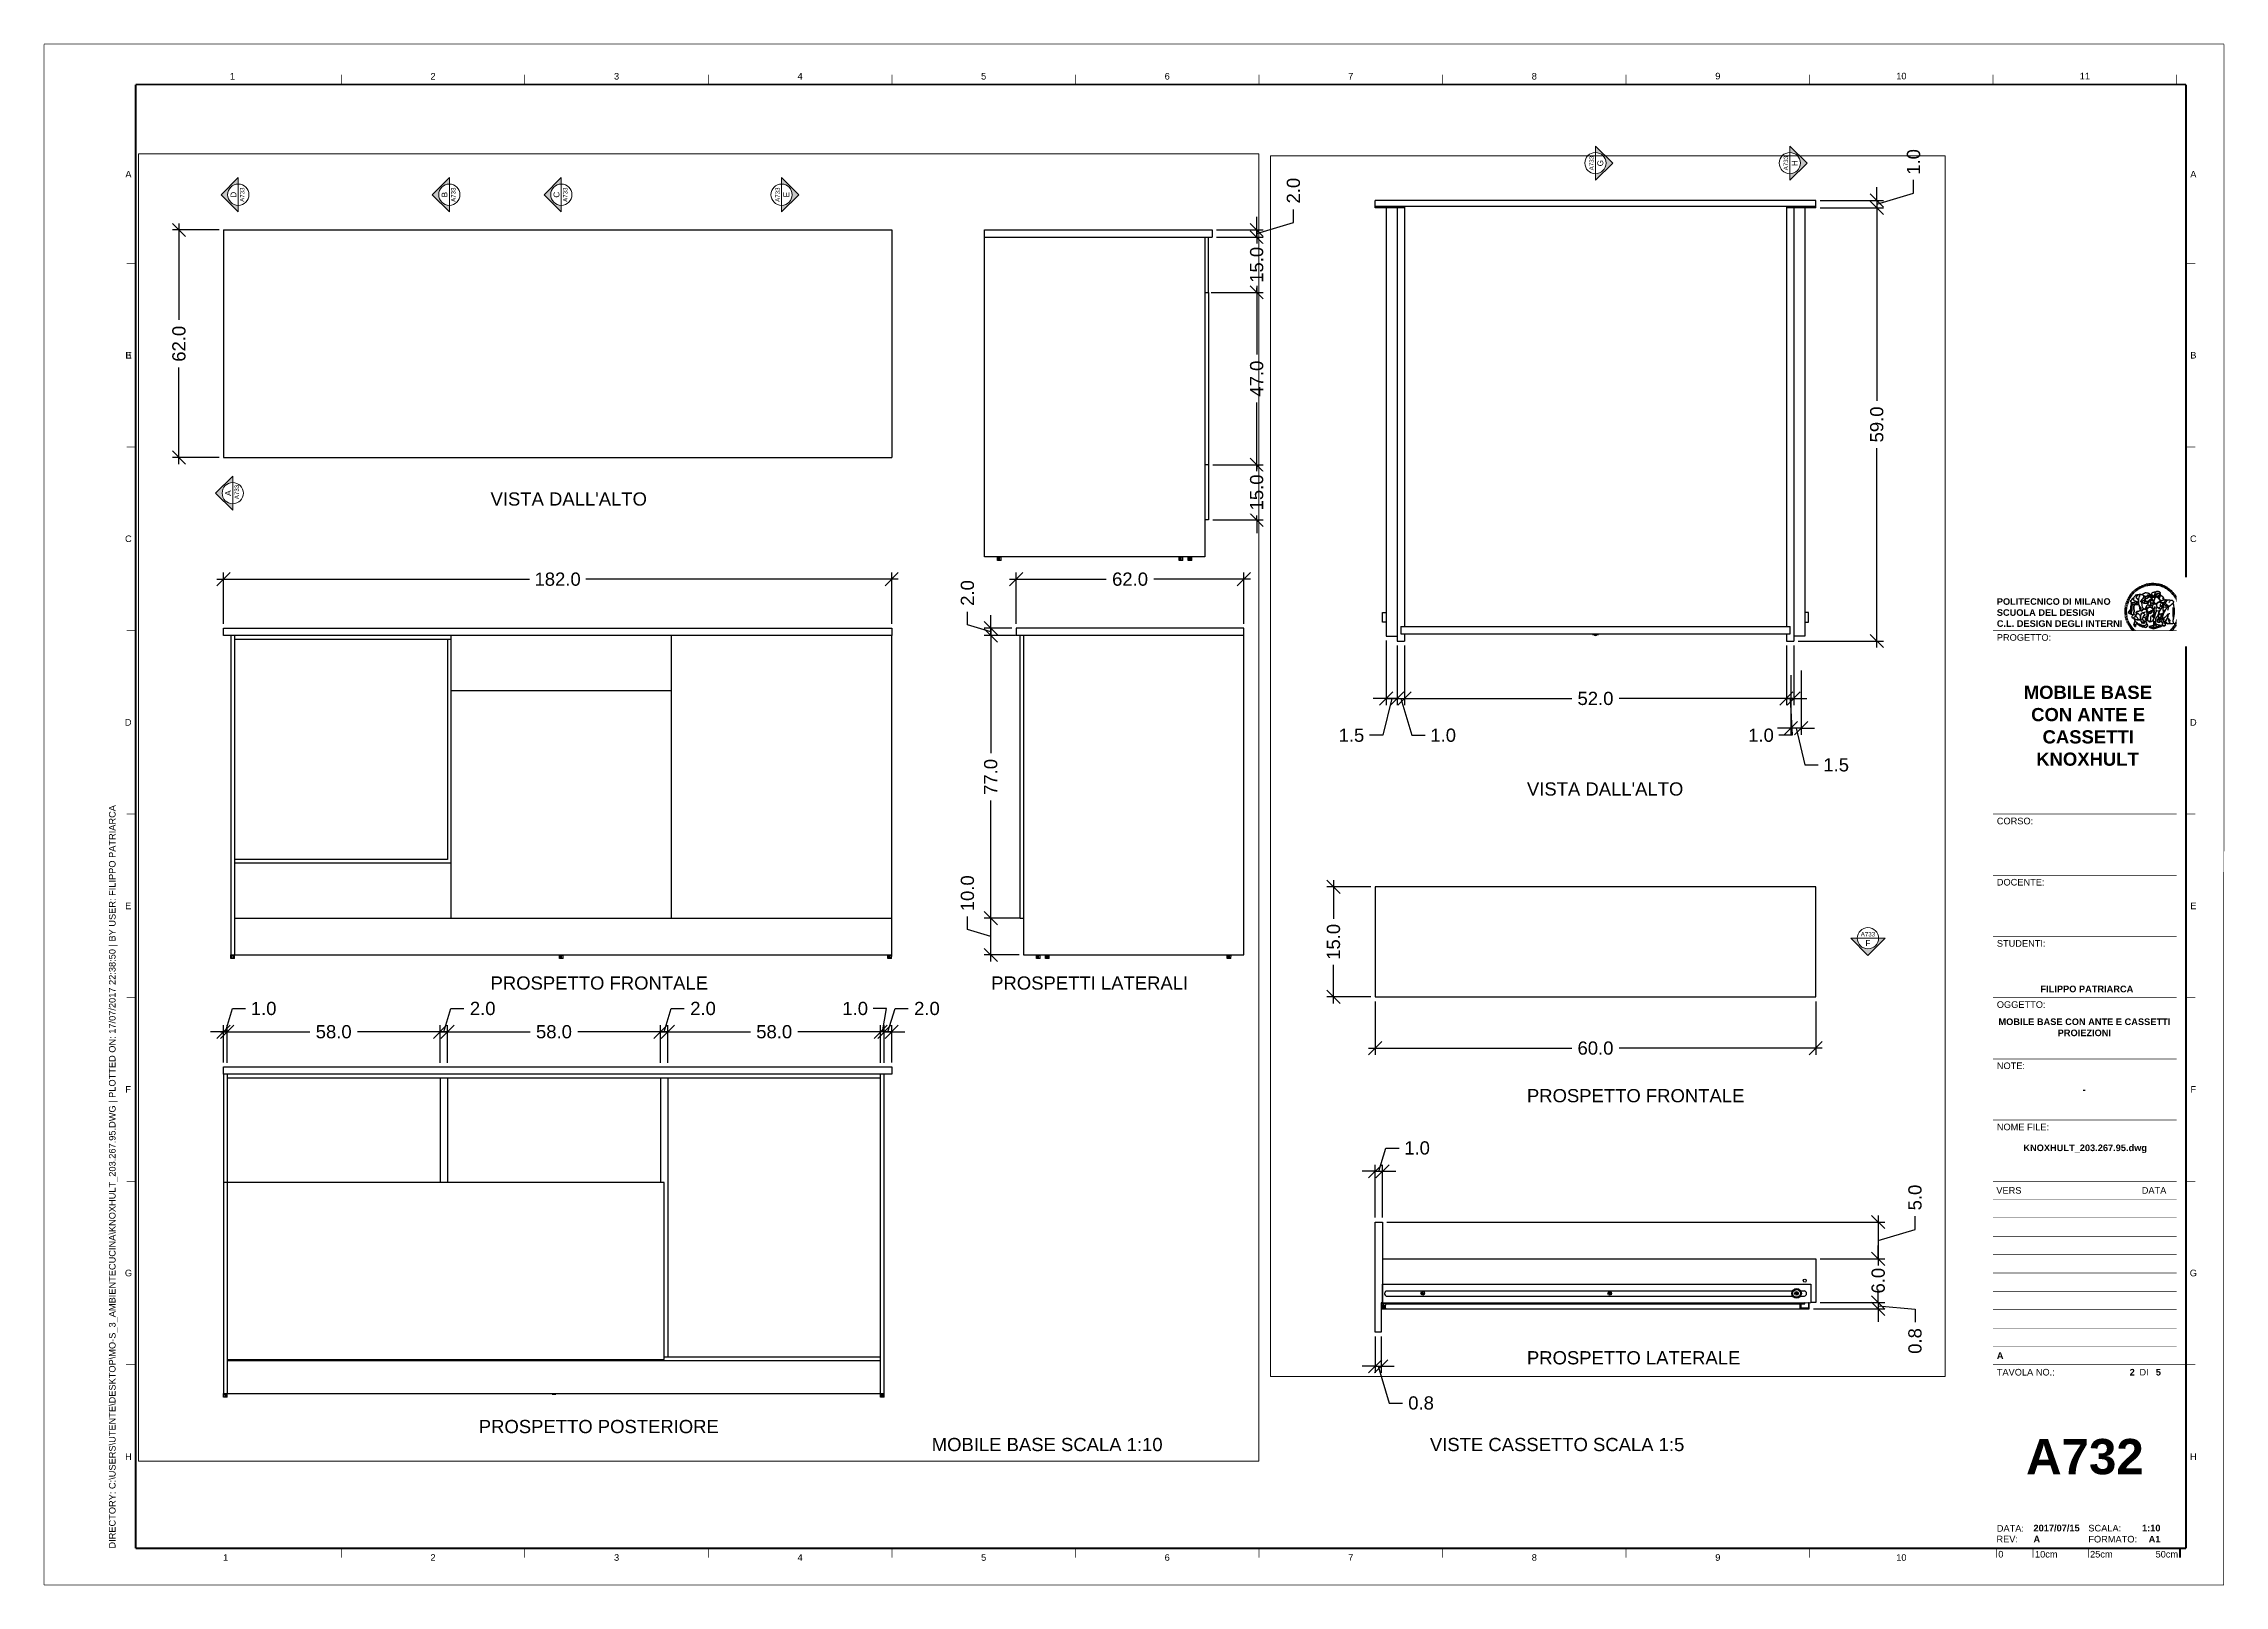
# Paper-space layout 'A732' of a CAD drawing. Header units: inches, sheet in millimetres. Extents: x -1 to 593, y -1 to 419.
# The model-space entities are those that its viewports show. They can reach past a viewport. Long polylines and large blocks are cut down to what shows.
import ezdxf
from ezdxf.enums import TextEntityAlignment as Align

# ---------------------------------------------------------------- set-up
doc = ezdxf.new("R2010")
doc.units = ezdxf.units.IN
doc.header["$MEASUREMENT"] = 0
doc.set_wipeout_variables(frame=1)
doc.layers.add('A-ANNO-SYMB', color=3, linetype='Continuous', lineweight=18)
for name, color, linetype in [('G-ANNO-LOGO', 3, 'Continuous'), ('G-ANNO-TEXT', 3, 'Continuous'), ('G-ANNO-TTLB', 3, 'Continuous'), ('quote', 3, 'Continuous'), ('viti', 6, 'Continuous')]:
    doc.layers.add(name, color=color, linetype=linetype)
doc.layers.add('G-ANNO-NPLT', color=210, linetype='Continuous', plot=False)
doc.styles.add('ARIAL', font='arial.ttf')
doc.styles.add('ARIAL-BOLD', font='')
doc.styles.add('E-ARIAL', font='arial.ttf')
doc.styles.get("Standard").update_dxf_attribs({"font": 'arial.ttf'})
doc.styles.get('ARIAL-BOLD').set_extended_font_data('Arial', bold=True)
doc.dimstyles.new('TICK_36', dxfattribs={"dimtxt": 3.6, "dimasz": 3.6, "dimexe": 1.8, "dimexo": 1.2, "dimgap": 1.8, "dimtad": 0, "dimdec": 0, "dimzin": 0, "dimdsep": 46, "dimtxsty": 'ARIAL', "dimblk": 'OBLIQUE', "dimcen": 1.8, "dimdle": 1.8, "dimclrd": 256, "dimclrt": 256, "dimadec": 0, "dimazin": 0, "dimtfac": 1, "dimtdec": 0, "dimtmove": 1, "dimatfit": 3, "dimldrblk": 'OPEN90', "dimfxl": 1, "dimtfill": 1, "dimtolj": 1, "dimtzin": 0, "dimarcsym": 0})

psp = doc.layouts.new('A732')

# ---------------------------------------------------------------- texts
at = {"layer": 'G-ANNO-TEXT', "style": 'ARIAL'}
for s, p in [('1', (50.64, 410.28)), ('2', (105.29, 410.28)), ('3', (155.29, 410.28)), ('4', (205.29, 410.28)), ('5', (255.29, 410.28)), ('6', (305.29, 410.28)), ('7', (355.29, 410.28)), ('8', (405.29, 410.28)), ('9', (455.29, 410.32)), ('10', (505.29, 410.32)), ('11', (555.29, 410.32)), ('A', (22.31, 383.6)), ('A', (584.83, 383.6)), ('B', (22.26, 334.29)), ('E', (22.38, 334.29)), ('B', (584.83, 334.29)), ('C', (22.29, 284.29)), ('C', (584.83, 284.29)), ('D', (22.25, 234.29)), ('D', (584.83, 234.29)), ('E', (22.25, 184.29)), ('E', (584.83, 184.29)), ('F', (22.22, 134.29)), ('F', (584.83, 134.29)), ('G', (22.33, 84.29)), ('G', (584.83, 84.29)), ('H', (22.31, 34.29)), ('H', (584.83, 34.29)), ('1', (48.79, 6.8)), ('2', (105.29, 6.8)), ('3', (155.29, 6.8)), ('4', (205.29, 6.8)), ('5', (255.29, 6.8)), ('6', (305.29, 6.8)), ('7', (355.29, 6.8)), ('8', (405.29, 6.8)), ('9', (455.29, 6.8)), ('10', (505.29, 6.8))]:
    psp.add_text(s, height=1.8, dxfattribs=at).set_placement(p, align=Align.MIDDLE_CENTER)
at = {"layer": 'G-ANNO-TEXT', "char_height": 3.6, "attachment_point": 1, "style": 'ARIAL'}
for s, insert in [("VISTA DALL'ALTO", (403.29, 217.94)), ('PROSPETTO FRONTALE', (403.29, 134.4)), ('PROSPETTO LATERALE', (403.29, 63)), ('MOBILE BASE SCALA 1:10', (241.15, 39.37)), ('VISTE CASSETTO SCALA 1:5', (376.86, 39.37))]:
    psp.add_mtext_dynamic_manual_height_columns(s, width=88.7074, gutter_width=1, heights=[2.8], dxfattribs=dict(at, insert=insert))
at = {"layer": 'G-ANNO-TEXT', "insert": (17, 9.24), "char_height": 1.8, "attachment_point": 1, "rotation": 90, "style": 'ARIAL'}
psp.add_mtext_dynamic_manual_height_columns('DIRECTORY: C:\\\\USERS\\\\UTENTE\\\\DESKTOP\\\\MO-S_3_AMBIENTECUCINA\\\\KNOXHULT_203.267.95.DWG | PLOTTED ON: 17/07/2017 22:38:50 | BY USER: FILIPPO PATRIARCA', width=412.209, gutter_width=9, heights=[0], dxfattribs=at)

msp = doc.modelspace()

# ---------------------------------------------------------------- texts
at = {"layer": 'G-ANNO-TEXT', "char_height": 3.6, "attachment_point": 1, "style": 'ARIAL'}
for s, width, insert in [("VISTA DALL'ALTO", 54.2518, (548.05, 747.1)), ('PROSPETTO FRONTALE', 70.4754, (548.05, 615.25)), ('PROSPETTI LATERALI', 70.4754, (684.43, 615.25)), ('PROSPETTO POSTERIORE', 70.4754, (544.85, 494.44))]:
    msp.add_mtext_dynamic_manual_height_columns(s, width=width, gutter_width=1, heights=[0], dxfattribs=dict(at, insert=insert))

# ---------------------------------------------------------------- blocks, each defined once
blk = doc.blocks.new('logoPolimi')
for p, q in [((-1.49, 1.84), (-1.36, 1.68)), ((-1.41, 1.91), (-1.28, 1.74)), ((-1.32, 1.97), (-1.2, 1.8)), ((-1.22, 2.03), (-1.11, 1.85)), ((-1.13, 2.09), (-1.03, 1.9)), ((-1.03, 2.14), (-0.94, 1.95)), ((-0.93, 2.18), (-0.84, 1.99)), ((-0.83, 2.22), (-0.75, 2.03)), ((-0.72, 2.26), (-0.66, 2.06)), ((-0.61, 2.29), (-0.56, 2.09)), ((-0.51, 2.32), (-0.46, 2.11)), ((-0.4, 2.34), (-0.36, 2.13)), ((-0.29, 2.35), (-0.26, 2.14)), ((-0.18, 2.36), (-0.16, 2.15)), ((-0.07, 2.37), (-0.06, 2.16)), ((0.04, 2.37), (0.04, 2.16)), ((0.15, 2.36), (0.14, 2.16)), ((0.26, 2.36), (0.24, 2.15)), ((0.37, 2.34), (0.34, 2.13)), ((0.48, 2.32), (0.44, 2.12)), ((0.59, 2.3), (0.54, 2.09)), ((0.69, 2.27), (0.63, 2.07)), ((0.8, 2.23), (0.73, 2.03)), ((0.9, 2.19), (0.82, 2)), ((1, 2.15), (0.91, 1.96)), ((1.1, 2.1), (1, 1.91)), ((1.2, 2.04), (1.09, 1.86)), ((1.29, 1.99), (1.18, 1.81)), ((1.38, 1.92), (1.26, 1.75)), ((1.47, 1.86), (1.34, 1.69)), ((-2.37, 0.12), (-2.16, 0.11)), ((-2.37, 0.01), (-2.16, 0.01)), ((-2.36, 0.23), (-2.15, 0.21)), ((-2.35, 0.34), (-2.14, 0.31)), ((-2.33, 0.45), (-2.12, 0.41)), ((-2.3, 0.55), (-2.1, 0.51)), ((-2.28, 0.66), (-2.07, 0.6)), ((-2.24, 0.77), (-2.04, 0.7)), ((-2.2, 0.87), (-2.01, 0.79)), ((-2.16, 0.97), (-1.97, 0.89)), ((-2.11, 1.07), (-1.93, 0.98)), ((-2.06, 1.17), (-1.88, 1.07)), ((-2.01, 1.26), (-1.83, 1.15)), ((-1.94, 1.36), (-1.77, 1.24)), ((-1.88, 1.45), (-1.71, 1.32)), ((-1.84, 0.03), (-1.82, 0.35)), ((-1.81, 1.53), (-1.65, 1.4)), ((-1.74, 1.61), (-1.58, 1.47)), ((-1.73, 0.59), (-1.73, 0.59)), ((-1.73, 0.59), (-1.73, 0.59)), ((-1.66, 1.69), (-1.51, 1.54)), ((-1.65, 0.57), (-1.65, 0.57)), ((-1.59, 1.12), (-1.59, 1.12)), ((-1.58, 1.77), (-1.44, 1.61)), ((-1.51, 0.55), (-1.51, 0.55)), ((-1.51, 0.55), (-1.51, 0.55)), ((-1.31, 0.79), (-1.21, 0.75)), ((-1.21, 0.75), (-1.31, 0.79)), ((-1.21, 0.75), (-1.31, 0.79)), ((-1.21, 0.75), (-1.21, 0.75)), ((-1.21, 0.75), (-1.21, 0.75)), ((-1.19, 0.76), (-1.19, 0.76)), ((-1.19, 0.76), (-1.19, 0.76)), ((-1.17, 0.99), (-1.18, 0.99)), ((-1.18, 0.99), (-1.17, 0.99)), ((-1.16, 0.57), (-1.16, 0.57)), ((-1.16, 0.57), (-1.16, 0.57)), ((-1.1, 0.01), (-0.99, 0.06)), ((-0.99, 0.06), (-1.1, 0.01)), ((-0.99, 0.06), (-1.1, 0.01)), ((-0.99, 0.06), (-0.99, 0.06)), ((-0.99, 0.06), (-0.99, 0.06)), ((-0.97, 0.79), (-0.98, 0.79)), ((-0.89, 0.84), (-0.97, 0.79)), ((-0.97, 0.79), (-0.89, 0.84)), ((-0.96, 1.41), (-0.96, 1.41)), ((-0.96, 1.41), (-0.96, 1.41)), ((-0.89, 0.84), (-0.82, 0.87)), ((-0.82, 0.87), (-0.89, 0.84)), ((-0.89, 0.84), (-0.82, 0.87)), ((-0.88, 0.83), (-0.89, 0.84)), ((-0.85, 1.39), (-0.85, 1.39)), ((-0.85, 1.39), (-0.85, 1.39)), ((-0.84, 0.14), (-0.84, 0.14)), ((-0.77, 1.08), (-0.78, 1.08)), ((-0.78, 1.08), (-0.77, 1.08)), ((-0.61, 1.12), (-0.77, 1.08)), ((-0.77, 1.08), (-0.61, 1.12)), ((-0.77, 1.08), (-0.61, 1.12)), ((-0.75, 1.3), (-0.76, 1.29)), ((-0.76, 1.29), (-0.75, 1.3)), ((-0.65, 0.99), (-0.7, 0.96)), ((-0.69, 0.18), (-0.68, 0.18)), ((-0.66, 0.93), (-0.66, 0.93)), ((-0.66, 0.93), (-0.64, 0.93)), ((-0.66, 0.93), (-0.66, 0.93)), ((-0.66, 0.93), (-0.66, 0.93)), ((-0.63, 1.01), (-0.63, 1.01)), ((-0.63, 1.01), (-0.62, 1.01)), ((-0.63, 0.66), (-0.63, 0.66)), ((-0.6, 1.12), (-0.61, 1.12)), ((-0.61, 1.12), (-0.6, 1.12)), ((-0.61, 1.12), (-0.6, 1.12)), ((-0.61, 0.86), (-0.57, 0.85)), ((-0.57, 0.85), (-0.61, 0.86)), ((-0.61, 0.86), (-0.57, 0.85)), ((-0.53, 1.08), (-0.6, 1.12)), ((-0.6, 1.12), (-0.6, 1.11)), ((-0.6, 1.12), (-0.53, 1.08)), ((-0.57, 0.8), (-0.59, 0.8)), ((-0.57, 0.85), (-0.53, 0.84)), ((-0.57, 0.85), (-0.57, 0.85)), ((-0.57, 0.85), (-0.57, 0.85)), ((-0.57, 0.85), (-0.53, 0.84)), ((-0.56, 0.29), (-0.49, 0.48)), ((-0.56, 0.14), (-0.56, 0.29)), ((-0.5, 0.11), (-0.56, 0.14)), ((-0.53, 0.84), (-0.51, 0.84)), ((-0.53, 0.84), (-0.51, 0.84)), ((-0.53, 0.84), (-0.53, 0.84)), ((-0.51, 0.11), (-0.51, 0.11)), ((-0.51, 0.11), (-0.51, 0.11)), ((-0.34, 0.33), (-0.5, 0.11)), ((-0.49, 0.48), (-0.41, 0.55)), ((-0.42, 0.8), (-0.47, 0.79)), ((-0.42, 0.8), (-0.47, 0.79)), ((-0.47, 0.79), (-0.45, 0.76)), ((-0.47, 0.79), (-0.45, 0.76)), ((-0.45, 1.14), (-0.42, 1.11)), ((-0.42, 1.26), (-0.36, 1.22)), ((-0.41, 0.55), (-0.34, 0.49)), ((-0.4, 1.37), (-0.38, 1.38)), ((-0.39, 1.37), (-0.4, 1.37)), ((-0.35, 1.33), (-0.4, 1.37)), ((-0.39, 1.24), (-0.4, 1.23)), ((-0.38, 1.14), (-0.38, 1.14)), ((-0.34, 0.49), (-0.09, 0.48)), ((-0.16, 0.32), (-0.34, 0.33)), ((-0.14, 0.32), (-0.31, 0.34)), ((-0.28, 1.3), (-0.29, 1.3)), ((-0.28, 1.3), (-0.28, 1.3)), ((-0.16, 1.24), (-0.16, 1.25)), ((-0.16, 1.25), (-0.16, 1.25)), ((-0.16, 0.49), (-0.14, 0.64)), ((-0.06, 0.27), (-0.16, 0.32)), ((-0.1, 0.88), (-0.09, 0.87)), ((-0.08, 1.37), (-0.08, 1.38)), ((-0.08, 1.23), (-0.05, 1.21)), ((-0.05, 1.21), (-0.08, 1.23)), ((-0.08, 1.23), (-0.05, 1.21)), ((-0.03, 0.26), (-0.06, 0.27)), ((-0.05, 1.21), (-0.04, 1.21)), ((-0.04, 1.21), (-0.05, 1.21)), ((-0.04, 1.21), (-0.04, 1.21)), ((-0.04, 1.21), (-0.04, 1.21)), ((-0.04, 0.48), (-0.03, 0.26)), ((0.03, 1.15), (0.03, 1.15)), ((0.03, 0.66), (0.03, 0.67)), ((0.07, 0.58), (0.07, 0.57)), ((0.1, 1.18), (0.1, 1.18)), ((0.1, 0.84), (0.1, 0.84)), ((0.13, 1.32), (0.17, 1.19)), ((0.14, 0.71), (0.34, 0.65)), ((0.31, 0.56), (0.17, 0.63)), ((0.27, 1.61), (0.27, 1.61)), ((0.27, 1.61), (0.27, 1.61)), ((0.27, 1.61), (0.27, 1.61)), ((0.29, 1.29), (0.29, 1.29)), ((0.29, 1.29), (0.29, 1.29)), ((0.29, 1.29), (0.29, 1.29)), ((0.29, 1.29), (0.29, 1.29)), ((0.33, 0.49), (0.34, 0.49)), ((0.33, 0.03), (0.35, 0.03)), ((0.33, 0.03), (0.35, 0.03)), ((0.34, 0.65), (0.34, 0.64)), ((0.35, 0.03), (0.57, 0.06)), ((0.35, 0.03), (0.57, 0.06)), ((0.35, 0.03), (0.35, 0.03)), ((0.35, 0.03), (0.35, 0.03)), ((0.38, 1.36), (0.37, 1.35)), ((0.38, 0.34), (0.37, 0.34)), ((0.38, 0.34), (0.38, 0.34)), ((0.43, 0.67), (0.39, 0.64)), ((0.49, 1.05), (0.51, 1.13)), ((0.51, 1.13), (0.49, 1.05)), ((0.49, 1.05), (0.51, 1.13)), ((0.51, 1.31), (0.5, 1.29)), ((0.51, 1.13), (0.52, 1.23)), ((0.52, 1.23), (0.51, 1.23)), ((0.51, 1.23), (0.52, 1.23)), ((0.52, 1.23), (0.51, 1.13)), ((0.51, 1.13), (0.52, 1.23)), ((0.52, 1.24), (0.6, 1.37)), ((0.52, 1.23), (0.6, 1.36)), ((0.6, 1.36), (0.52, 1.23)), ((0.52, 1.23), (0.52, 1.23)), ((0.52, 1.23), (0.52, 1.24)), ((0.52, 1.23), (0.52, 1.23)), ((0.55, 1.07), (0.53, 1.06)), ((0.53, 1.04), (0.53, 1.06)), ((0.53, 1.05), (0.53, 1.04)), ((0.54, 0.3), (0.63, 0.32)), ((0.54, -0.08), (0.61, 0.06)), ((0.61, 0.06), (0.54, -0.08)), ((0.54, -0.08), (0.61, 0.06)), ((0.56, 0.19), (0.59, 0.21)), ((0.57, 1.07), (0.57, 1.07)), ((0.57, 1.07), (0.57, 1.07)), ((0.57, 1.07), (0.57, 1.07)), ((0.57, 1.07), (0.57, 1.07)), ((0.57, 1.07), (0.57, 1.07)), ((0.57, 1.07), (0.57, 1.07)), ((0.57, 1.07), (0.57, 1.07)), ((0.58, 0.3), (0.59, 0.29)), ((0.59, 0.78), (0.59, 0.79)), ((0.59, 0.79), (0.59, 0.79)), ((0.59, 0.79), (0.59, 0.79)), ((0.59, 0.79), (0.59, 0.78)), ((0.61, 0.06), (0.6, 0.07)), ((0.6, 0.07), (0.61, 0.06)), ((0.61, 0.06), (0.61, 0.07)), ((0.62, 0.21), (0.65, 0.22)), ((0.64, 1.37), (0.65, 1.37)), ((0.69, 0.86), (0.68, 0.86)), ((0.68, 0.86), (0.69, 0.86)), ((0.68, 0.76), (0.68, 0.76)), ((0.76, 0.26), (0.76, 0.26)), ((0.82, 0.35), (0.84, 0.36)), ((0.82, 0.35), (0.82, 0.35)), ((0.84, 0.36), (0.84, 0.37)), ((0.85, 0.34), (1.05, 0.35)), ((0.93, 1.05), (0.93, 1.05)), ((0.93, 1.05), (0.93, 1.05)), ((0.93, 1.05), (0.93, 1.04)), ((0.93, 1.05), (0.93, 1.05)), ((0.97, 0.66), (0.96, 0.66)), ((1.01, 0.97), (0.98, 0.96)), ((1.17, 0.96), (1.17, 0.95)), ((1.17, 0.95), (1.17, 0.95)), ((1.34, 0.37), (1.26, 0.04)), ((1.27, 0.37), (1.27, 0.38)), ((1.28, 0.95), (1.28, 0.95)), ((1.37, 0.73), (1.46, 0.81)), ((1.41, 0.4), (1.41, 0.41)), ((1.56, 1.79), (1.42, 1.63)), ((1.64, 1.71), (1.49, 1.56)), ((1.49, 0.9), (1.57, 0.92)), ((1.72, 1.63), (1.56, 1.49)), ((1.67, 0.6), (1.57, 0.53)), ((1.79, 1.55), (1.63, 1.41)), ((1.86, 1.47), (1.7, 1.34)), ((1.93, 1.38), (1.76, 1.26)), ((1.99, 1.29), (1.81, 1.17)), ((2.05, 1.19), (1.87, 1.09)), ((2.1, 1.1), (1.92, 1)), ((2.15, 1), (1.96, 0.91)), ((2.19, 0.9), (2, 0.82)), ((2.23, 0.79), (2.04, 0.72)), ((2.27, 0.69), (2.07, 0.63)), ((2.3, 0.58), (2.09, 0.53)), ((2.32, 0.47), (2.12, 0.43)), ((2.34, 0.37), (2.13, 0.33)), ((2.36, 0.26), (2.15, 0.23)), ((2.37, 0.15), (2.16, 0.13)), ((2.37, 0.04), (2.16, 0.03)), ((-2.37, -0.1), (-2.16, -0.09)), ((-2.36, -0.21), (-2.15, -0.19)), ((-2.35, -0.32), (-2.14, -0.29)), ((-2.33, -0.43), (-2.12, -0.39)), ((-2.31, -0.54), (-2.1, -0.49)), ((-2.28, -0.65), (-2.08, -0.59)), ((-2.25, -0.75), (-2.05, -0.69)), ((-2.21, -0.86), (-2.02, -0.78)), ((-2.17, -0.96), (-1.98, -0.87)), ((-2.12, -1.06), (-1.93, -0.96)), ((-2.07, -1.16), (-1.89, -1.05)), ((-2.04, -0.15), (-1.97, -0.2)), ((-2.01, -1.25), (-1.84, -1.14)), ((-1.95, -1.34), (-1.78, -1.22)), ((-1.89, -1.43), (-1.72, -1.31)), ((-1.82, -1.52), (-1.66, -1.38)), ((-1.75, -1.6), (-1.59, -1.46)), ((-1.67, -1.68), (-1.52, -1.53)), ((-1.58, -0.12), (-1.6, -0.18)), ((-1.6, -0.18), (-1.58, -0.28)), ((-1.57, -0.54), (-1.59, -0.54)), ((-1.59, -0.54), (-1.59, -0.54)), ((-1.59, -1.76), (-1.45, -1.6)), ((-1.56, -0.32), (-1.56, -0.31)), ((-1.56, -0.31), (-1.56, -0.31)), ((-1.53, -0.65), (-1.53, -0.65)), ((-1.53, -0.65), (-1.53, -0.65)), ((-1.51, -1.83), (-1.37, -1.67)), ((-1.48, -0.86), (-1.48, -0.85)), ((-1.42, -0.37), (-1.42, -0.37)), ((-1.42, -1.9), (-1.29, -1.73)), ((-1.38, -0.46), (-1.38, -0.46)), ((-1.33, -1.96), (-1.21, -1.79)), ((-1.31, -0.24), (-1.31, -0.23)), ((-1.31, -0.23), (-1.31, -0.24)), ((-1.23, -0.19), (-1.23, -0.19)), ((-1.23, -0.19), (-1.23, -0.19)), ((-1.23, -0.19), (-1.23, -0.19)), ((-1.23, -0.19), (-1.23, -0.19)), ((-1.01, -0.39), (-1.02, -0.39)), ((-1.02, -0.39), (-1.01, -0.39)), ((-1.02, -0.7), (-1.02, -0.7)), ((-1.02, -0.7), (-1.02, -0.7)), ((-1.02, -0.7), (-1.02, -0.7)), ((-0.79, -0.51), (-0.83, -0.58)), ((-0.83, -0.58), (-0.79, -0.51)), ((-0.83, -0.58), (-0.79, -0.51)), ((-0.78, -1.05), (-0.83, -0.94)), ((-0.83, -0.94), (-0.78, -1.05)), ((-0.83, -0.94), (-0.83, -0.94)), ((-0.83, -0.94), (-0.78, -1.05)), ((-0.82, -1.23), (-0.82, -1.23)), ((-0.82, -1.23), (-0.77, -1.23)), ((-0.77, -1.23), (-0.82, -1.23)), ((-0.82, -1.23), (-0.82, -1.23)), ((-0.77, -1.23), (-0.82, -1.23)), ((-0.75, -0.96), (-0.8, -0.89)), ((-0.8, -0.89), (-0.79, -0.92)), ((-0.79, -0.92), (-0.8, -0.89)), ((-0.8, -0.89), (-0.75, -0.96)), ((-0.79, -0.92), (-0.8, -0.89)), ((-0.8, -0.89), (-0.8, -0.89)), ((-0.8, -0.89), (-0.75, -0.96)), ((-0.79, -0.92), (-0.78, -0.95)), ((-0.78, -0.95), (-0.79, -0.92)), ((-0.78, -0.95), (-0.79, -0.92)), ((-0.77, -0.49), (-0.78, -0.48)), ((-0.78, -0.48), (-0.77, -0.49)), ((-0.78, -0.95), (-0.76, -1)), ((-0.76, -1), (-0.78, -0.95)), ((-0.76, -1), (-0.78, -0.95)), ((-0.71, -0.89), (-0.75, -0.87)), ((-0.75, -0.87), (-0.71, -0.89)), ((-0.75, -0.87), (-0.71, -0.89)), ((-0.72, -1.01), (-0.75, -0.96)), ((-0.75, -0.96), (-0.72, -1.01)), ((-0.75, -0.96), (-0.72, -1.01)), ((-0.64, -0.93), (-0.71, -0.89)), ((-0.71, -0.89), (-0.64, -0.93)), ((-0.71, -0.89), (-0.64, -0.93)), ((-0.66, -0.53), (-0.66, -0.53)), ((-0.66, -0.53), (-0.66, -0.53)), ((-0.66, -0.53), (-0.66, -0.53)), ((-0.39, -0.81), (-0.51, -0.69)), ((-0.51, -1.04), (-0.5, -1.04)), ((-0.48, -0.42), (-0.48, -0.42)), ((-0.48, -0.42), (-0.48, -0.42)), ((-0.48, -0.42), (-0.48, -0.42)), ((-0.41, -0.51), (-0.41, -0.51)), ((-0.38, -0.05), (-0.39, -0.12)), ((-0.39, -0.12), (-0.37, -0.1)), ((-0.35, -0.14), (-0.37, -0.08)), ((-0.37, -0.09), (-0.37, -0.09)), ((-0.33, -0.12), (-0.35, -0.14)), ((-0.32, -0.14), (-0.35, -0.14)), ((-0.35, -0.18), (-0.34, -0.22)), ((-0.34, -0.08), (-0.29, -0.16)), ((-0.34, -0.22), (-0.34, -0.22)), ((-0.27, -0.17), (-0.32, -0.14)), ((-0.25, -0.91), (-0.26, -0.9)), ((-0.26, -1.29), (0.1, -1.2)), ((0.1, -1.2), (-0.26, -1.29)), ((0.08, -1.4), (-0.26, -1.29)), ((-0.26, -1.29), (0.08, -1.4)), ((-0.26, -1.38), (-0.26, -1.29)), ((-0.26, -1.29), (-0.26, -1.29)), ((-0.26, -1.29), (-0.26, -1.38)), ((-0.26, -1.29), (0.08, -1.4)), ((-0.26, -1.29), (-0.26, -1.29)), ((0.08, -1.49), (-0.26, -1.38)), ((-0.26, -1.38), (0.09, -1.49)), ((-0.14, -0.15), (-0.16, -0.13)), ((-0.11, -0.04), (-0.12, -0.05)), ((-0.04, -0.41), (-0.01, -0.44)), ((-0.01, -0.44), (-0.04, -0.41)), ((-0.04, -0.41), (-0.01, -0.44)), ((0.07, -0.84), (0.07, -0.84)), ((0.07, -0.84), (0.07, -0.84)), ((0.1, -1.2), (0.08, -1.32)), ((0.08, -1.32), (0.13, -1.2)), ((0.08, -1.4), (0.72, -1.22)), ((0.72, -1.22), (0.08, -1.4)), ((0.08, -1.4), (0.72, -1.22)), ((0.72, -1.31), (0.08, -1.49)), ((0.08, -1.44), (0.08, -1.4)), ((0.08, -1.4), (0.08, -1.44)), ((0.08, -1.4), (0.08, -1.49)), ((0.08, -1.49), (0.08, -1.44)), ((0.08, -1.44), (0.08, -1.44)), ((0.08, -1.44), (0.08, -1.45)), ((0.08, -1.45), (0.08, -1.46)), ((0.08, -1.46), (0.08, -1.49)), ((0.1, -1.01), (0.09, -0.86)), ((0.1, -1.01), (0.09, -0.86)), ((0.09, -1.49), (0.72, -1.31)), ((0.1, -1.2), (0.12, -1.04)), ((0.12, -1.04), (0.1, -1.2)), ((0.13, -1.2), (0.1, -1.2)), ((0.1, -1.2), (0.13, -1.2)), ((0.13, -1.2), (0.1, -1.2)), ((0.1, -1.2), (0.1, -1.2)), ((0.11, -0.44), (0.11, -0.44)), ((0.11, -0.44), (0.11, -0.44)), ((0.12, -0.21), (0.12, -0.21)), ((0.12, -0.21), (0.12, -0.21)), ((0.12, -0.21), (0.12, -0.21)), ((0.12, -0.21), (0.12, -0.21)), ((0.12, -0.21), (0.12, -0.21)), ((0.12, -0.21), (0.12, -0.21)), ((0.12, -0.21), (0.12, -0.21)), ((0.12, -0.21), (0.12, -0.21)), ((0.12, -0.21), (0.12, -0.21)), ((0.12, -0.21), (0.12, -0.21)), ((0.12, -0.21), (0.12, -0.21)), ((0.12, -0.21), (0.12, -0.21)), ((0.12, -0.21), (0.12, -0.21)), ((0.12, -0.56), (0.14, -0.53)), ((0.14, -0.53), (0.12, -0.56)), ((0.12, -0.56), (0.14, -0.53)), ((0.12, -1.04), (0.12, -1.04)), ((0.12, -1.04), (0.12, -1.04)), ((0.12, -1.04), (0.12, -1.04)), ((0.21, -0.99), (0.13, -1.2)), ((0.13, -1.2), (0.21, -0.99)), ((0.36, -1.14), (0.13, -1.2)), ((0.13, -1.2), (0.26, -1.17)), ((0.14, -0.53), (0.16, -0.49)), ((0.16, -0.49), (0.14, -0.53)), ((0.14, -0.53), (0.16, -0.49)), ((0.16, -0.49), (0.16, -0.49)), ((0.16, -0.49), (0.16, -0.49)), ((0.28, -1.19), (0.21, -0.99)), ((0.21, -0.99), (0.31, -1.27)), ((0.24, -0.17), (0.24, -0.16)), ((0.24, -0.16), (0.24, -0.17)), ((0.25, -0.84), (0.25, -0.88)), ((0.25, -0.88), (0.25, -0.84)), ((0.25, -0.88), (0.25, -0.84)), ((0.25, -0.88), (0.29, -1.17)), ((0.26, -0.88), (0.25, -0.88)), ((0.31, -1.27), (0.25, -0.88)), ((0.26, -1.17), (0.28, -1.16)), ((0.28, -1.16), (0.36, -1.14)), ((0.29, -1.17), (0.28, -1.19)), ((0.36, -1.14), (0.72, -1.22)), ((0.72, -1.22), (0.36, -1.14)), ((0.49, -0.31), (0.49, -0.31)), ((0.49, -0.31), (0.49, -0.31)), ((0.5, -0.27), (0.5, -0.27)), ((0.51, -0.27), (0.51, -0.27)), ((0.72, -0.81), (0.75, -0.89)), ((0.72, -1.22), (0.72, -1.31)), ((0.72, -1.31), (0.72, -1.22)), ((0.74, -0.23), (0.74, -0.23)), ((0.74, -0.23), (0.75, -0.24)), ((0.75, -0.23), (0.75, -0.23)), ((0.86, -0.25), (0.82, -0.34)), ((0.87, -0.22), (0.86, -0.23)), ((0.87, -0.22), (0.86, -0.25)), ((0.96, -0.58), (0.96, -0.57)), ((1.05, -1.05), (1.04, -1.05)), ((1.28, -2), (1.17, -1.82)), ((1.37, -1.93), (1.25, -1.76)), ((1.31, -0.27), (1.3, -0.26)), ((1.3, -0.26), (1.3, -0.26)), ((1.3, -0.26), (1.3, -0.26)), ((1.3, -0.26), (1.31, -0.27)), ((1.3, -0.26), (1.3, -0.26)), ((1.46, -1.87), (1.33, -1.7)), ((1.54, -1.8), (1.41, -1.64)), ((1.63, -1.72), (1.48, -1.57)), ((1.71, -1.65), (1.55, -1.5)), ((1.78, -1.57), (1.62, -1.43)), ((1.85, -1.48), (1.69, -1.35)), ((1.92, -1.39), (1.75, -1.27)), ((1.98, -1.3), (1.81, -1.19)), ((2.04, -1.21), (1.86, -1.1)), ((2.09, -1.11), (1.91, -1.01)), ((2.14, -1.01), (1.95, -0.92)), ((2.19, -0.91), (1.99, -0.83)), ((2.23, -0.81), (2.03, -0.74)), ((2.26, -0.7), (2.06, -0.64)), ((2.29, -0.6), (2.09, -0.55)), ((2.32, -0.49), (2.11, -0.45)), ((2.34, -0.38), (2.13, -0.35)), ((2.35, -0.27), (2.15, -0.25)), ((2.37, -0.08), (2.16, -0.07)), ((2.36, -0.16), (2.16, -0.15)), ((-1.24, -2.02), (-1.13, -1.84)), ((-1.14, -2.08), (-1.04, -1.89)), ((-1.04, -2.13), (-0.95, -1.94)), ((-0.94, -2.18), (-0.86, -1.98)), ((-0.84, -2.22), (-0.77, -2.02)), ((-0.74, -2.25), (-0.67, -2.05)), ((-0.63, -2.29), (-0.57, -2.08)), ((-0.52, -2.31), (-0.48, -2.11)), ((-0.42, -2.33), (-0.38, -2.13)), ((-0.31, -2.35), (-0.28, -2.14)), ((-0.2, -2.36), (-0.18, -2.15)), ((-0.09, -2.37), (-0.08, -2.16)), ((0.03, -2.37), (0.02, -2.16)), ((0.14, -2.37), (0.12, -2.16)), ((0.25, -2.36), (0.22, -2.15)), ((0.35, -2.34), (0.32, -2.14)), ((0.46, -2.32), (0.42, -2.12)), ((0.57, -2.3), (0.52, -2.1)), ((0.68, -2.27), (0.62, -2.07)), ((0.78, -2.24), (0.71, -2.04)), ((0.89, -2.2), (0.81, -2)), ((0.99, -2.15), (0.9, -1.96)), ((1.09, -2.11), (0.99, -1.92)), ((1.19, -2.05), (1.08, -1.87))]:
    blk.add_line(p, q)
for points in [[(-1.9, 0.12), (-1.94, 0.02), (-2.05, -0.09), (-2.05, -0.09)], [(-1.86, 0.38), (-1.86, 0.38), (-1.87, 0.19), (-1.9, 0.12)], [(-1.76, 0.6), (-1.76, 0.6), (-1.84, 0.57), (-1.86, 0.38)], [(-1.86, -0.04), (-1.84, 0.02), (-1.84, 0.03), (-1.84, 0.03)], [(-1.82, 0.78), (-1.83, 0.8), (-1.85, 0.86), (-1.83, 0.88)], [(-1.82, 0.78), (-1.83, 0.8), (-1.85, 0.86), (-1.83, 0.88)], [(-1.83, 0.88), (-1.81, 0.9), (-1.76, 0.96), (-1.76, 0.96)], [(-1.83, 0.88), (-1.81, 0.9), (-1.76, 0.96), (-1.76, 0.96)], [(-1.76, 0.6), (-1.83, 0.7), (-1.78, 0.74), (-1.78, 0.74)], [(-1.78, 0.74), (-1.79, 0.74), (-1.83, 0.7), (-1.76, 0.6)], [(-1.78, 0.74), (-1.8, 0.76), (-1.81, 0.78), (-1.82, 0.78)], [(-1.78, 0.74), (-1.8, 0.76), (-1.81, 0.78), (-1.82, 0.78)], [(-1.82, 0.35), (-1.81, 0.5), (-1.73, 0.59), (-1.73, 0.59)], [(-1.82, -0.19), (-1.73, -0.07), (-1.75, 0.14), (-1.75, 0.3)], [(-1.75, 0.33), (-1.75, 0.17), (-1.73, -0.05), (-1.8, -0.17)], [(-1.78, 0.74), (-1.75, 0.72), (-1.72, 0.69), (-1.68, 0.7)], [(-1.68, 0.7), (-1.72, 0.69), (-1.75, 0.72), (-1.78, 0.74)], [(-1.68, 0.7), (-1.72, 0.69), (-1.75, 0.72), (-1.78, 0.74)], [(-1.78, 0.74), (-1.78, 0.74), (-1.78, 0.74), (-1.78, 0.74)], [(-1.76, 0.96), (-1.68, 1.1), (-1.59, 1.12), (-1.59, 1.12)], [(-1.76, 0.96), (-1.68, 1.1), (-1.6, 1.12), (-1.6, 1.12)], [(-1.73, 0.59), (-1.74, 0.59), (-1.75, 0.6), (-1.76, 0.6)], [(-1.73, 0.59), (-1.74, 0.59), (-1.75, 0.6), (-1.76, 0.6)], [(-1.75, 0.3), (-1.76, 0.47), (-1.65, 0.57), (-1.65, 0.57)], [(-1.65, 0.57), (-1.65, 0.57), (-1.76, 0.5), (-1.75, 0.33)], [(-1.65, 0.57), (-1.68, 0.58), (-1.7, 0.58), (-1.73, 0.59)], [(-1.65, 0.57), (-1.68, 0.58), (-1.7, 0.58), (-1.73, 0.59)], [(-1.5, 0.71), (-1.53, 0.74), (-1.61, 0.71), (-1.68, 0.7)], [(-1.68, 0.7), (-1.61, 0.71), (-1.53, 0.73), (-1.5, 0.71)], [(-1.5, 0.71), (-1.53, 0.73), (-1.61, 0.71), (-1.68, 0.7)], [(-1.51, 0.55), (-1.56, 0.56), (-1.61, 0.56), (-1.65, 0.57)], [(-1.65, 0.57), (-1.61, 0.56), (-1.56, 0.56), (-1.51, 0.55)], [(-1.51, 0.55), (-1.56, 0.56), (-1.61, 0.56), (-1.65, 0.57)], [(-1.59, 1.12), (-1.6, 1.06), (-1.61, 0.99), (-1.61, 0.97)], [(-1.61, 0.97), (-1.61, 0.99), (-1.6, 1.06), (-1.59, 1.12)], [(-1.61, 0.97), (-1.61, 0.99), (-1.6, 1.06), (-1.59, 1.12)], [(-1.61, 0.97), (-1.61, 0.95), (-1.56, 0.88), (-1.54, 0.87)], [(-1.54, 0.87), (-1.56, 0.88), (-1.61, 0.95), (-1.61, 0.97)], [(-1.54, 0.87), (-1.56, 0.88), (-1.61, 0.96), (-1.61, 0.97)], [(-1.59, 1.12), (-1.59, 1.13), (-1.59, 1.15), (-1.58, 1.16)], [(-1.59, 1.12), (-1.59, 1.13), (-1.59, 1.15), (-1.58, 1.16)], [(-1.58, 1.16), (-1.57, 1.21), (-1.52, 1.23), (-1.49, 1.25)], [(-1.58, 1.16), (-1.57, 1.21), (-1.52, 1.23), (-1.49, 1.25)], [(-1.58, 0.36), (-1.58, 0.48), (-1.51, 0.55), (-1.51, 0.55)], [(-1.51, 0.55), (-1.51, 0.55), (-1.58, 0.48), (-1.58, 0.36)], [(-1.51, 0.55), (-1.51, 0.55), (-1.58, 0.48), (-1.58, 0.36)], [(-1.55, 0.04), (-1.55, 0.08), (-1.58, 0.25), (-1.58, 0.36)], [(-1.58, 0.36), (-1.58, 0.25), (-1.55, 0.08), (-1.55, 0.04)], [(-1.58, 0.36), (-1.58, 0.25), (-1.55, 0.08), (-1.55, 0.04)], [(-1.58, -0.12), (-1.57, -0.06), (-1.55, 0.02), (-1.55, 0.04)], [(-1.55, 0.04), (-1.55, 0.02), (-1.57, -0.06), (-1.58, -0.12)], [(-1.55, 0.04), (-1.55, 0.02), (-1.56, -0.04), (-1.57, -0.1)], [(-1.54, 0.87), (-1.52, 0.85), (-1.47, 0.83), (-1.44, 0.83)], [(-1.44, 0.83), (-1.47, 0.83), (-1.52, 0.85), (-1.54, 0.87)], [(-1.45, 0.83), (-1.47, 0.83), (-1.52, 0.85), (-1.54, 0.87)], [(-1.51, 0.55), (-1.33, 0.54), (-1.16, 0.57), (-1.16, 0.57)], [(-1.16, 0.57), (-1.16, 0.57), (-1.33, 0.54), (-1.51, 0.55)], [(-1.16, 0.57), (-1.16, 0.57), (-1.33, 0.54), (-1.51, 0.55)], [(-1.5, 0.71), (-1.46, 0.68), (-1.4, 0.62), (-1.33, 0.66)], [(-1.33, 0.66), (-1.4, 0.62), (-1.46, 0.68), (-1.5, 0.71)], [(-1.33, 0.66), (-1.4, 0.62), (-1.46, 0.68), (-1.5, 0.71)], [(-1.49, 1.25), (-1.46, 1.26), (-1.42, 1.33), (-1.39, 1.36)], [(-1.49, 1.25), (-1.46, 1.27), (-1.43, 1.34), (-1.39, 1.36)], [(-1.31, 0.79), (-1.33, 0.79), (-1.42, 0.83), (-1.45, 0.83)], [(-1.44, 0.83), (-1.42, 0.83), (-1.33, 0.79), (-1.31, 0.79)], [(-1.31, 0.79), (-1.33, 0.79), (-1.42, 0.83), (-1.44, 0.83)], [(-1.35, 1.1), (-1.4, 1.17), (-1.36, 1.23), (-1.29, 1.31)], [(-1.29, 1.31), (-1.36, 1.23), (-1.4, 1.17), (-1.35, 1.1)], [(-1.35, 1.1), (-1.4, 1.17), (-1.36, 1.23), (-1.29, 1.31)], [(-1.39, 1.36), (-1.35, 1.38), (-1.26, 1.4), (-1.19, 1.41)], [(-1.39, 1.36), (-1.35, 1.38), (-1.26, 1.4), (-1.19, 1.41)], [(-1.18, 0.99), (-1.24, 0.97), (-1.3, 1.03), (-1.35, 1.1)], [(-1.35, 1.1), (-1.3, 1.03), (-1.24, 0.97), (-1.18, 0.99)], [(-1.18, 1), (-1.24, 0.97), (-1.3, 1.03), (-1.35, 1.1)], [(-1.33, 0.66), (-1.28, 0.7), (-1.23, 0.73), (-1.21, 0.75)], [(-1.21, 0.75), (-1.23, 0.73), (-1.28, 0.7), (-1.33, 0.66)], [(-1.21, 0.75), (-1.23, 0.73), (-1.28, 0.7), (-1.33, 0.66)], [(-1.29, 1.31), (-1.22, 1.39), (-1.01, 1.41), (-0.96, 1.41)], [(-0.96, 1.41), (-1.01, 1.41), (-1.22, 1.39), (-1.29, 1.31)], [(-1.29, 1.31), (-1.22, 1.39), (-1.01, 1.41), (-0.96, 1.41)], [(-1.24, -0.02), (-1.21, -0.01), (-1.1, 0.01), (-1.1, 0.01)], [(-1.1, 0.01), (-1.1, 0.01), (-1.21, -0.01), (-1.24, -0.02)], [(-1.1, 0.01), (-1.1, 0.01), (-1.21, -0.01), (-1.24, -0.02)], [(-1.21, 0.75), (-1.2, 0.75), (-1.19, 0.76), (-1.19, 0.76)], [(-1.19, 0.76), (-1.19, 0.76), (-1.2, 0.75), (-1.21, 0.75)], [(-1.19, 0.76), (-1.19, 0.76), (-1.2, 0.76), (-1.21, 0.75)], [(-1.19, 1.41), (-1.11, 1.43), (-0.97, 1.41), (-0.97, 1.41)], [(-1.19, 1.41), (-1.12, 1.43), (-0.98, 1.41), (-0.98, 1.41)], [(-1.19, 0.76), (-1.19, 0.77), (-1.18, 0.78), (-1.18, 0.79)], [(-1.18, 0.79), (-1.18, 0.78), (-1.19, 0.77), (-1.19, 0.76)], [(-1.19, 0.76), (-1.19, 0.77), (-1.19, 0.78), (-1.18, 0.79)], [(-1.18, 0.68), (-1.18, 0.68), (-1.19, 0.71), (-1.19, 0.76)], [(-1.19, 0.76), (-1.19, 0.71), (-1.18, 0.68), (-1.18, 0.68)], [(-1.18, 0.68), (-1.18, 0.68), (-1.19, 0.71), (-1.19, 0.76)], [(-1.18, 0.97), (-1.18, 0.97), (-1.18, 0.98), (-1.17, 0.99)], [(-1.17, 0.99), (-1.18, 0.98), (-1.18, 0.97), (-1.18, 0.97)], [(-1.18, 0.97), (-1.18, 0.97), (-1.18, 0.98), (-1.17, 0.99)], [(-1.18, 0.79), (-1.17, 0.86), (-1.18, 0.95), (-1.18, 0.97)], [(-1.18, 0.97), (-1.18, 0.95), (-1.17, 0.86), (-1.18, 0.79)], [(-1.18, 0.79), (-1.17, 0.86), (-1.18, 0.95), (-1.18, 0.97)], [(-1.16, 0.57), (-1.17, 0.6), (-1.18, 0.64), (-1.18, 0.68)], [(-1.18, 0.68), (-1.18, 0.64), (-1.17, 0.6), (-1.16, 0.57)], [(-1.16, 0.57), (-1.17, 0.6), (-1.18, 0.64), (-1.18, 0.68)], [(-1.17, 0.99), (-1.17, 1.03), (-1.16, 1.09), (-1.14, 1.13)], [(-1.09, 0.42), (-1.1, 0.44), (-1.14, 0.48), (-1.16, 0.57)], [(-1.16, 0.57), (-1.14, 0.48), (-1.1, 0.44), (-1.09, 0.42)], [(-1.09, 0.42), (-1.1, 0.44), (-1.14, 0.48), (-1.16, 0.57)], [(-1.14, 1.13), (-1.12, 1.18), (-1.05, 1.31), (-1.05, 1.31)], [(-1.12, 0.46), (-1.12, 0.46), (-1.13, 0.38), (-1.11, 0.26)], [(-1.11, 0.26), (-1.08, 0.14), (-1.05, 0.03), (-1.05, 0.03)], [(-1.02, 0.32), (-1.02, 0.32), (-1.08, 0.4), (-1.09, 0.42)], [(-1.09, 0.42), (-1.08, 0.4), (-1.02, 0.32), (-1.02, 0.32)], [(-1.02, 0.32), (-1.02, 0.32), (-1.08, 0.4), (-1.09, 0.42)], [(-0.98, 0.2), (-0.98, 0.21), (-1.02, 0.32), (-1.02, 0.32)], [(-1.02, 0.32), (-1.02, 0.32), (-0.98, 0.21), (-0.98, 0.2)], [(-0.98, 0.2), (-0.98, 0.21), (-1.02, 0.32), (-1.02, 0.32)], [(-1.01, 0.12), (-1, 0.16), (-0.98, 0.19), (-0.98, 0.2)], [(-0.98, 0.2), (-0.98, 0.19), (-1, 0.16), (-1.01, 0.12)], [(-1.01, 0.12), (-1, 0.16), (-0.98, 0.19), (-0.98, 0.2)], [(-0.99, 0.06), (-1, 0.07), (-1.01, 0.1), (-1.01, 0.12)], [(-1.01, 0.12), (-1.01, 0.1), (-1, 0.07), (-0.99, 0.06)], [(-0.99, 0.06), (-1, 0.07), (-1.01, 0.1), (-1.01, 0.12)], [(-0.99, 0.06), (-0.99, 0.06), (-0.99, 0.06), (-0.98, 0.05)], [(-0.98, 0.05), (-0.99, 0.06), (-0.99, 0.06), (-0.99, 0.06)], [(-0.99, 0.05), (-0.99, 0.06), (-0.99, 0.06), (-0.99, 0.06)], [(-0.95, 0.02), (-0.96, 0.03), (-0.97, 0.04), (-0.99, 0.05)], [(-0.98, 1.41), (-0.98, 1.41), (-0.97, 1.41), (-0.96, 1.41)], [(-0.98, 0.81), (-0.94, 0.85), (-0.92, 0.93), (-0.91, 0.97)], [(-0.91, 0.97), (-0.92, 0.93), (-0.94, 0.85), (-0.98, 0.81)], [(-0.91, 0.97), (-0.92, 0.93), (-0.94, 0.85), (-0.98, 0.81)], [(-0.98, 0.79), (-0.98, 0.81), (-0.98, 0.81), (-0.98, 0.81)], [(-0.98, 0.81), (-0.98, 0.81), (-0.98, 0.81), (-0.98, 0.79)], [(-0.98, 0.81), (-0.98, 0.81), (-0.98, 0.81), (-0.98, 0.79)], [(-0.98, 0.79), (-0.98, 0.79), (-0.98, 0.78), (-0.97, 0.77)], [(-0.98, 0.79), (-0.98, 0.79), (-0.98, 0.78), (-0.97, 0.77)], [(-0.98, 0.05), (-0.97, 0.04), (-0.96, 0.03), (-0.95, 0.02)], [(-0.95, 0.02), (-0.96, 0.03), (-0.97, 0.04), (-0.98, 0.05)], [(-0.97, 1.41), (-0.97, 1.41), (-0.97, 1.41), (-0.96, 1.41)], [(-0.97, 0.77), (-0.96, 0.74), (-0.91, 0.64), (-0.91, 0.57)], [(-0.97, 0.77), (-0.96, 0.74), (-0.91, 0.64), (-0.91, 0.57)], [(-0.96, 1.41), (-0.94, 1.41), (-0.9, 1.41), (-0.85, 1.39)], [(-0.96, 1.41), (-0.94, 1.41), (-0.9, 1.41), (-0.85, 1.39)], [(-0.95, 0.02), (-0.94, 0.01), (-0.92, 0.01), (-0.9, 0.01)], [(-0.9, 0.01), (-0.92, 0.01), (-0.94, 0.01), (-0.95, 0.02)], [(-0.91, 0.01), (-0.92, 0.01), (-0.94, 0.01), (-0.95, 0.02)], [(-0.91, 0.97), (-0.89, 1), (-0.87, 1.01), (-0.84, 1.02)], [(-0.84, 1.02), (-0.87, 1.01), (-0.89, 1), (-0.91, 0.97)], [(-0.84, 1.02), (-0.87, 1.01), (-0.89, 1.01), (-0.91, 0.97)], [(-0.91, 0.57), (-0.91, 0.5), (-0.9, 0.43), (-0.88, 0.37)], [(-0.91, 0.57), (-0.91, 0.5), (-0.9, 0.43), (-0.88, 0.37)], [(-0.87, 0.03), (-0.87, 0.03), (-0.89, 0.01), (-0.91, 0.01)], [(-0.9, 0.01), (-0.89, 0.01), (-0.87, 0.03), (-0.87, 0.03)], [(-0.87, 0.03), (-0.87, 0.03), (-0.89, 0.01), (-0.9, 0.01)], [(-0.88, 0.84), (-0.88, 0.84), (-0.89, 0.79), (-0.88, 0.77)], [(-0.88, 0.77), (-0.89, 0.79), (-0.88, 0.83), (-0.88, 0.83)], [(-0.74, 0.66), (-0.85, 0.67), (-0.88, 0.77), (-0.88, 0.77)], [(-0.88, 0.77), (-0.88, 0.77), (-0.85, 0.67), (-0.74, 0.66)], [(-0.88, 0.37), (-0.86, 0.32), (-0.83, 0.25), (-0.82, 0.25)], [(-0.88, 0.37), (-0.86, 0.32), (-0.83, 0.25), (-0.82, 0.25)], [(-0.87, 0.03), (-0.86, 0.03), (-0.86, 0.05), (-0.86, 0.06)], [(-0.86, 0.06), (-0.86, 0.05), (-0.86, 0.03), (-0.87, 0.03)], [(-0.86, 0.06), (-0.86, 0.05), (-0.86, 0.03), (-0.87, 0.03)], [(-0.85, 1.39), (-0.86, 1.42), (-0.8, 1.45), (-0.8, 1.46)], [(-0.85, 1.39), (-0.86, 1.42), (-0.83, 1.44), (-0.82, 1.45)], [(-0.86, 0.06), (-0.86, 0.07), (-0.86, 0.1), (-0.85, 0.11)], [(-0.85, 0.11), (-0.86, 0.1), (-0.86, 0.07), (-0.86, 0.06)], [(-0.85, 0.11), (-0.86, 0.1), (-0.86, 0.07), (-0.86, 0.06)], [(-0.81, 1.36), (-0.83, 1.37), (-0.84, 1.38), (-0.85, 1.39)], [(-0.85, 1.39), (-0.84, 1.38), (-0.83, 1.37), (-0.81, 1.36)], [(-0.85, 1.39), (-0.84, 1.38), (-0.83, 1.37), (-0.81, 1.36)], [(-0.85, 0.11), (-0.85, 0.12), (-0.84, 0.14), (-0.84, 0.14)], [(-0.84, 0.14), (-0.84, 0.14), (-0.85, 0.12), (-0.85, 0.11)], [(-0.84, 0.14), (-0.84, 0.14), (-0.85, 0.12), (-0.85, 0.11)], [(-0.84, 1.02), (-0.83, 1.03), (-0.81, 1.05), (-0.78, 1.08)], [(-0.78, 1.08), (-0.81, 1.05), (-0.83, 1.03), (-0.84, 1.02)], [(-0.78, 1.08), (-0.81, 1.05), (-0.83, 1.03), (-0.84, 1.02)], [(-0.84, 0.14), (-0.83, 0.15), (-0.81, 0.16), (-0.81, 0.16)], [(-0.81, 0.16), (-0.81, 0.16), (-0.83, 0.15), (-0.84, 0.14)], [(-0.81, 0.16), (-0.81, 0.16), (-0.84, 0.15), (-0.84, 0.14)], [(-0.84, 0.15), (-0.84, 0.15), (-0.84, 0.15), (-0.84, 0.14)], [(-0.84, 0.14), (-0.84, 0.14), (-0.84, 0.14), (-0.84, 0.14)], [(-0.84, 0.14), (-0.84, 0.14), (-0.84, 0.14), (-0.84, 0.14)], [(-0.84, 0.14), (-0.84, 0.14), (-0.84, 0.14), (-0.84, 0.14)], [(-0.82, 1.45), (-0.82, 1.45), (-0.8, 1.45), (-0.8, 1.45)], [(-0.82, 0.87), (-0.82, 0.87), (-0.72, 0.91), (-0.66, 0.93)], [(-0.66, 0.93), (-0.72, 0.91), (-0.82, 0.87), (-0.82, 0.87)], [(-0.82, 0.87), (-0.82, 0.87), (-0.72, 0.91), (-0.66, 0.93)], [(-0.82, 0.25), (-0.8, 0.25), (-0.77, 0.24), (-0.77, 0.23)], [(-0.82, 0.25), (-0.8, 0.25), (-0.78, 0.24), (-0.77, 0.23)], [(-0.76, 1.29), (-0.77, 1.32), (-0.79, 1.34), (-0.81, 1.36)], [(-0.81, 1.36), (-0.79, 1.34), (-0.77, 1.32), (-0.76, 1.29)], [(-0.81, 1.36), (-0.79, 1.34), (-0.77, 1.32), (-0.76, 1.3)], [(-0.81, 0.16), (-0.8, 0.17), (-0.8, 0.17), (-0.79, 0.18)], [(-0.79, 0.18), (-0.8, 0.17), (-0.8, 0.17), (-0.81, 0.16)], [(-0.79, 0.18), (-0.8, 0.17), (-0.8, 0.17), (-0.81, 0.16)], [(-0.8, 1.46), (-0.8, 1.49), (-0.69, 1.51), (-0.69, 1.51)], [(-0.8, 1.46), (-0.8, 1.49), (-0.75, 1.49), (-0.75, 1.49)], [(-0.8, 1.45), (-0.8, 1.45), (-0.8, 1.46), (-0.8, 1.46)], [(-0.79, 0.18), (-0.78, 0.18), (-0.77, 0.16), (-0.77, 0.16)], [(-0.77, 0.16), (-0.77, 0.16), (-0.78, 0.18), (-0.79, 0.18)], [(-0.77, 0.16), (-0.77, 0.16), (-0.78, 0.18), (-0.79, 0.18)], [(-0.78, 1.08), (-0.77, 1.1), (-0.76, 1.13), (-0.75, 1.16)], [(-0.75, 1.16), (-0.76, 1.13), (-0.77, 1.1), (-0.78, 1.08)], [(-0.75, 1.16), (-0.76, 1.13), (-0.77, 1.1), (-0.78, 1.08)], [(-0.77, 0.23), (-0.76, 0.22), (-0.72, 0.2), (-0.71, 0.2)], [(-0.77, 0.23), (-0.76, 0.22), (-0.72, 0.2), (-0.71, 0.2)], [(-0.77, 0.16), (-0.77, 0.16), (-0.74, 0.16), (-0.7, 0.17)], [(-0.7, 0.17), (-0.74, 0.16), (-0.77, 0.16), (-0.77, 0.16)], [(-0.7, 0.17), (-0.74, 0.16), (-0.77, 0.16), (-0.77, 0.16)], [(-0.76, 1.3), (-0.74, 1.25), (-0.73, 1.2), (-0.75, 1.16)], [(-0.75, 1.16), (-0.73, 1.2), (-0.74, 1.25), (-0.76, 1.29)], [(-0.76, 1.29), (-0.74, 1.25), (-0.73, 1.2), (-0.75, 1.16)], [(-0.75, 1.49), (-0.75, 1.52), (-0.69, 1.51), (-0.69, 1.51)], [(-0.7, 1.26), (-0.7, 1.28), (-0.73, 1.28), (-0.75, 1.3)], [(-0.75, 1.3), (-0.73, 1.28), (-0.7, 1.28), (-0.7, 1.26)], [(-0.71, 1.24), (-0.72, 1.25), (-0.73, 1.27), (-0.75, 1.28)], [(-0.63, 0.66), (-0.63, 0.66), (-0.73, 0.66), (-0.74, 0.66)], [(-0.74, 0.66), (-0.73, 0.66), (-0.63, 0.66), (-0.63, 0.66)], [(-0.65, 1.23), (-0.67, 1.24), (-0.71, 1.23), (-0.71, 1.24)], [(-0.71, 0.2), (-0.7, 0.2), (-0.69, 0.19), (-0.69, 0.18)], [(-0.71, 0.2), (-0.7, 0.2), (-0.69, 0.19), (-0.69, 0.18)], [(-0.65, 1.23), (-0.67, 1.24), (-0.7, 1.25), (-0.7, 1.26)], [(-0.7, 1.26), (-0.7, 1.25), (-0.67, 1.24), (-0.65, 1.23)], [(-0.7, 0.17), (-0.69, 0.17), (-0.68, 0.18), (-0.69, 0.18)], [(-0.69, 0.18), (-0.68, 0.18), (-0.69, 0.17), (-0.7, 0.17)], [(-0.69, 0.18), (-0.68, 0.18), (-0.69, 0.17), (-0.7, 0.17)], [(-0.69, 1.51), (-0.69, 1.59), (-0.51, 1.55), (-0.51, 1.55)], [(-0.69, 1.51), (-0.66, 1.55), (-0.66, 1.55), (-0.66, 1.55)], [(-0.66, 0.67), (-0.69, 0.69), (-0.68, 0.72), (-0.68, 0.76)], [(-0.68, 0.76), (-0.68, 0.72), (-0.69, 0.69), (-0.66, 0.67)], [(-0.66, 0.68), (-0.69, 0.69), (-0.68, 0.72), (-0.68, 0.76)], [(-0.68, 0.76), (-0.68, 0.79), (-0.67, 0.82), (-0.66, 0.83)], [(-0.66, 0.83), (-0.67, 0.82), (-0.68, 0.79), (-0.68, 0.76)], [(-0.68, 0.76), (-0.68, 0.79), (-0.67, 0.82), (-0.66, 0.83)], [(-0.68, 0.18), (-0.68, 0.18), (-0.56, 0.15), (-0.51, 0.11)], [(-0.68, 0.18), (-0.68, 0.18), (-0.56, 0.15), (-0.51, 0.11)], [(-0.66, 1.55), (-0.63, 1.57), (-0.51, 1.55), (-0.51, 1.55)], [(-0.62, 0.95), (-0.63, 0.95), (-0.64, 0.94), (-0.66, 0.93)], [(-0.66, 0.93), (-0.64, 0.94), (-0.63, 0.95), (-0.62, 0.95)], [(-0.66, 0.83), (-0.65, 0.85), (-0.61, 0.86), (-0.61, 0.86)], [(-0.61, 0.86), (-0.61, 0.86), (-0.65, 0.84), (-0.66, 0.83)], [(-0.66, 0.83), (-0.65, 0.84), (-0.61, 0.86), (-0.61, 0.86)], [(-0.63, 0.66), (-0.64, 0.67), (-0.65, 0.67), (-0.66, 0.68)], [(-0.63, 0.66), (-0.64, 0.67), (-0.65, 0.67), (-0.66, 0.67)], [(-0.66, 0.67), (-0.65, 0.67), (-0.64, 0.67), (-0.63, 0.66)], [(-0.59, 1.24), (-0.6, 1.23), (-0.63, 1.22), (-0.65, 1.23)], [(-0.65, 1.23), (-0.63, 1.22), (-0.6, 1.23), (-0.59, 1.24)], [(-0.56, 1.24), (-0.56, 1.24), (-0.63, 1.22), (-0.65, 1.23)], [(-0.63, 1.01), (-0.63, 1.01), (-0.64, 1), (-0.65, 0.99)], [(-0.64, 0.93), (-0.64, 0.93), (-0.58, 0.88), (-0.57, 0.85)], [(-0.64, 0.93), (-0.64, 0.93), (-0.58, 0.88), (-0.57, 0.85)], [(-0.6, 1.11), (-0.6, 1.11), (-0.59, 1.05), (-0.63, 1.01)], [(-0.6, 1.11), (-0.6, 1.11), (-0.59, 1.05), (-0.63, 1.01)], [(-0.5, 0.65), (-0.55, 0.61), (-0.6, 0.64), (-0.63, 0.66)], [(-0.5, 0.65), (-0.55, 0.61), (-0.6, 0.64), (-0.63, 0.66)], [(-0.62, 1.01), (-0.62, 1.01), (-0.62, 0.97), (-0.62, 0.95)], [(-0.62, 0.95), (-0.62, 0.97), (-0.62, 1.01), (-0.62, 1.01)], [(-0.56, 1.24), (-0.56, 1.24), (-0.57, 1.25), (-0.59, 1.24)], [(-0.59, 1.24), (-0.57, 1.25), (-0.56, 1.24), (-0.56, 1.24)], [(-0.41, 0.55), (-0.41, 0.55), (-0.59, 0.44), (-0.56, 0.15)], [(-0.52, 0.81), (-0.53, 0.8), (-0.56, 0.79), (-0.57, 0.8)], [(-0.57, 0.01), (-0.57, 0.01), (-0.38, -0.06), (-0.35, -0.15)], [(-0.49, 1.27), (-0.5, 1.26), (-0.53, 1.24), (-0.56, 1.24)], [(-0.52, 1.26), (-0.53, 1.26), (-0.54, 1.22), (-0.56, 1.24)], [(-0.56, 1.24), (-0.54, 1.22), (-0.53, 1.26), (-0.52, 1.26)], [(-0.47, 1.06), (-0.49, 1.06), (-0.53, 1.08), (-0.53, 1.08)], [(-0.53, 1.08), (-0.53, 1.08), (-0.49, 1.06), (-0.47, 1.06)], [(-0.53, 0.84), (-0.53, 0.84), (-0.52, 0.81), (-0.52, 0.81)], [(-0.49, 1.27), (-0.5, 1.26), (-0.51, 1.26), (-0.52, 1.26)], [(-0.52, 1.26), (-0.51, 1.26), (-0.5, 1.26), (-0.49, 1.27)], [(-0.51, 0.12), (-0.51, 0.12), (-0.52, 0.19), (-0.49, 0.21)], [(-0.51, 0.19), (-0.51, 0.18), (-0.52, 0.15), (-0.51, 0.14)], [(-0.51, 1.55), (-0.43, 1.57), (-0.43, 1.53), (-0.43, 1.53)], [(-0.51, 1.55), (-0.43, 1.57), (-0.35, 1.51), (-0.35, 1.51)], [(-0.51, 0.84), (-0.51, 0.84), (-0.46, 0.83), (-0.45, 0.83)], [(-0.51, 0.84), (-0.51, 0.84), (-0.46, 0.83), (-0.45, 0.83)], [(-0.42, 0.27), (-0.43, 0.27), (-0.5, 0.2), (-0.51, 0.19)], [(-0.51, 0.14), (-0.51, 0.13), (-0.47, 0.05), (-0.47, 0.04)], [(-0.51, 0.11), (-0.51, 0.11), (-0.51, 0.11), (-0.51, 0.11)], [(-0.51, 0.11), (-0.51, 0.11), (-0.47, 0.1), (-0.46, 0.04)], [(-0.51, 0.11), (-0.51, 0.11), (-0.51, 0.11), (-0.51, 0.11)], [(-0.51, 0.11), (-0.5, 0.11), (-0.5, 0.1), (-0.49, 0.1)], [(-0.47, 0.71), (-0.46, 0.66), (-0.5, 0.65), (-0.5, 0.65)], [(-0.47, 0.71), (-0.46, 0.66), (-0.5, 0.65), (-0.5, 0.65)], [(-0.44, 1.3), (-0.45, 1.3), (-0.47, 1.28), (-0.49, 1.27)], [(-0.49, 1.27), (-0.47, 1.28), (-0.45, 1.3), (-0.44, 1.3)], [(-0.44, 1.3), (-0.45, 1.3), (-0.47, 1.28), (-0.49, 1.27)], [(-0.49, 0.21), (-0.48, 0.21), (-0.47, 0.22), (-0.47, 0.23)], [(-0.49, 0.21), (-0.49, 0.21), (-0.49, 0.21), (-0.49, 0.21)], [(-0.37, -0.09), (-0.37, -0.07), (-0.49, 0.1), (-0.49, 0.1)], [(-0.46, 1.08), (-0.46, 1.07), (-0.46, 1.06), (-0.47, 1.06)], [(-0.47, 1.06), (-0.46, 1.06), (-0.46, 1.07), (-0.46, 1.08)], [(-0.45, 0.76), (-0.44, 0.74), (-0.47, 0.71), (-0.47, 0.71)], [(-0.45, 0.76), (-0.44, 0.74), (-0.47, 0.71), (-0.47, 0.71)], [(-0.47, 0.23), (-0.46, 0.24), (-0.44, 0.27), (-0.42, 0.27)], [(-0.47, 0.04), (-0.47, 0.03), (-0.44, 0.02), (-0.44, 0.01)], [(-0.44, 1.1), (-0.45, 1.1), (-0.46, 1.08), (-0.46, 1.08)], [(-0.46, 1.08), (-0.46, 1.09), (-0.45, 1.1), (-0.44, 1.1)], [(-0.46, 0.04), (-0.46, 0.03), (-0.45, 0.03), (-0.44, 0.02)], [(-0.45, 0.83), (-0.44, 0.83), (-0.39, 0.82), (-0.39, 0.82)], [(-0.45, 0.83), (-0.44, 0.83), (-0.39, 0.82), (-0.39, 0.82)], [(-0.36, 0.68), (-0.36, 0.66), (-0.45, 0.58), (-0.41, 0.55)], [(-0.41, 0.55), (-0.45, 0.58), (-0.4, 0.62), (-0.39, 0.62)], [(-0.41, 1.32), (-0.42, 1.3), (-0.43, 1.3), (-0.44, 1.3)], [(-0.44, 1.3), (-0.43, 1.3), (-0.42, 1.3), (-0.41, 1.32)], [(-0.41, 1.32), (-0.42, 1.3), (-0.43, 1.3), (-0.44, 1.3)], [(-0.42, 1.11), (-0.42, 1.11), (-0.44, 1.1), (-0.44, 1.1)], [(-0.44, 1.1), (-0.44, 1.1), (-0.42, 1.11), (-0.42, 1.11)], [(-0.44, 0.02), (-0.43, 0.01), (-0.44, 0.01), (-0.43, 0)], [(-0.44, 0.01), (-0.43, 0), (-0.43, -0.02), (-0.38, -0.05)], [(-0.43, 1.53), (-0.37, 1.53), (-0.35, 1.5), (-0.35, 1.5)], [(-0.4, 1.12), (-0.4, 1.11), (-0.42, 1.11), (-0.42, 1.11)], [(-0.42, 1.11), (-0.42, 1.11), (-0.4, 1.11), (-0.4, 1.12)], [(-0.39, 0.82), (-0.39, 0.81), (-0.42, 0.8), (-0.42, 0.8)], [(-0.39, 0.82), (-0.39, 0.81), (-0.42, 0.8), (-0.42, 0.8)], [(-0.35, 0.32), (-0.36, 0.31), (-0.41, 0.28), (-0.42, 0.27)], [(-0.42, 0.27), (-0.41, 0.27), (-0.39, 0.28), (-0.38, 0.3)], [(-0.4, 1.37), (-0.4, 1.37), (-0.39, 1.33), (-0.41, 1.32)], [(-0.41, 1.32), (-0.39, 1.33), (-0.4, 1.37), (-0.4, 1.37)], [(-0.4, 1.37), (-0.4, 1.37), (-0.39, 1.33), (-0.41, 1.32)], [(-0.34, 0.49), (-0.35, 0.51), (-0.36, 0.52), (-0.41, 0.55)], [(-0.41, 0.55), (-0.36, 0.52), (-0.35, 0.51), (-0.34, 0.49)], [(-0.38, 1.14), (-0.38, 1.14), (-0.39, 1.12), (-0.4, 1.12)], [(-0.4, 1.12), (-0.39, 1.12), (-0.38, 1.14), (-0.38, 1.14)], [(-0.37, 1.36), (-0.38, 1.36), (-0.38, 1.35), (-0.39, 1.37)], [(-0.39, 0.63), (-0.39, 0.64), (-0.38, 0.65), (-0.36, 0.67)], [(-0.39, 0.62), (-0.38, 0.63), (-0.39, 0.63), (-0.39, 0.63)], [(-0.38, 1.38), (-0.38, 1.38), (-0.38, 1.36), (-0.36, 1.36)], [(-0.38, 1.14), (-0.38, 1.14), (-0.35, 1.11), (-0.35, 1.15)], [(-0.35, 1.14), (-0.35, 1.11), (-0.38, 1.14), (-0.38, 1.14)], [(-0.38, 0.3), (-0.37, 0.31), (-0.34, 0.35), (-0.3, 0.34)], [(-0.35, 1.34), (-0.37, 1.35), (-0.37, 1.36), (-0.37, 1.36)], [(-0.36, 1.36), (-0.36, 1.36), (-0.37, 1.35), (-0.35, 1.34)], [(-0.36, 0.67), (-0.34, 0.68), (-0.35, 0.68), (-0.35, 0.73)], [(-0.35, 0.73), (-0.36, 0.68), (-0.35, 0.69), (-0.36, 0.68)], [(-0.35, 1.5), (-0.33, 1.52), (-0.31, 1.5), (-0.31, 1.5)], [(-0.35, 1.51), (-0.28, 1.52), (-0.25, 1.44), (-0.25, 1.44)], [(-0.28, 1.3), (-0.31, 1.32), (-0.34, 1.34), (-0.35, 1.34)], [(-0.35, 1.34), (-0.34, 1.34), (-0.31, 1.32), (-0.28, 1.3)], [(-0.28, 1.31), (-0.31, 1.32), (-0.31, 1.31), (-0.35, 1.33)], [(-0.3, 1.28), (-0.3, 1.26), (-0.34, 1.18), (-0.35, 1.14)], [(-0.35, 1.15), (-0.34, 1.18), (-0.3, 1.26), (-0.3, 1.28)], [(-0.3, 0.9), (-0.3, 0.9), (-0.34, 0.77), (-0.35, 0.73)], [(-0.35, 0.73), (-0.34, 0.78), (-0.32, 0.79), (-0.32, 0.79)], [(-0.31, 0.34), (-0.31, 0.34), (-0.34, 0.33), (-0.35, 0.32)], [(-0.25, 0.48), (-0.27, 0.49), (-0.33, 0.47), (-0.34, 0.49)], [(-0.34, 0.49), (-0.33, 0.47), (-0.21, 0.46), (-0.18, 0.47)], [(-0.32, 0.79), (-0.33, 0.84), (-0.31, 0.88), (-0.31, 0.88)], [(-0.31, 1.5), (-0.26, 1.48), (-0.25, 1.44), (-0.25, 1.44)], [(-0.31, 0.88), (-0.31, 0.91), (-0.26, 0.94), (-0.26, 0.94)], [(-0.29, 1.3), (-0.29, 1.3), (-0.29, 1.29), (-0.3, 1.28)], [(-0.3, 1.28), (-0.29, 1.29), (-0.29, 1.3), (-0.29, 1.3)], [(-0.3, 1.19), (-0.3, 1.2), (-0.26, 1.22), (-0.26, 1.22)], [(-0.3, 1.19), (-0.3, 1.2), (-0.26, 1.22), (-0.26, 1.22)], [(-0.25, 1.17), (-0.28, 1.17), (-0.29, 1.18), (-0.3, 1.19)], [(-0.25, 1.17), (-0.28, 1.17), (-0.29, 1.19), (-0.3, 1.19)], [(-0.26, 0.94), (-0.26, 0.94), (-0.29, 0.92), (-0.3, 0.9)], [(-0.3, 0.34), (-0.25, 0.33), (-0.15, 0.33), (-0.14, 0.32)], [(-0.25, 1.3), (-0.26, 1.3), (-0.27, 1.3), (-0.28, 1.31)], [(-0.25, 1.3), (-0.26, 1.3), (-0.27, 1.3), (-0.28, 1.3)], [(-0.26, 1.22), (-0.26, 1.22), (-0.22, 1.24), (-0.18, 1.24)], [(-0.26, 1.22), (-0.26, 1.22), (-0.22, 1.24), (-0.18, 1.24)], [(-0.26, 0.94), (-0.23, 1), (-0.18, 0.98), (-0.18, 0.98)], [(-0.18, 0.98), (-0.18, 0.98), (-0.23, 1), (-0.26, 0.94)], [(-0.25, 1.44), (-0.19, 1.42), (-0.22, 1.38), (-0.22, 1.38)], [(-0.25, 1.44), (-0.19, 1.42), (-0.21, 1.33), (-0.22, 1.33)], [(-0.22, 1.33), (-0.22, 1.32), (-0.22, 1.3), (-0.25, 1.3)], [(-0.22, 1.32), (-0.22, 1.32), (-0.22, 1.3), (-0.25, 1.3)], [(-0.22, 1.18), (-0.23, 1.17), (-0.23, 1.17), (-0.25, 1.17)], [(-0.22, 1.18), (-0.23, 1.17), (-0.23, 1.17), (-0.25, 1.17)], [(-0.18, 0.47), (-0.18, 0.47), (-0.23, 0.46), (-0.25, 0.48)], [(-0.22, 1.38), (-0.18, 1.35), (-0.21, 1.33), (-0.22, 1.32)], [(-0.21, 1.18), (-0.21, 1.19), (-0.22, 1.18), (-0.22, 1.18)], [(-0.21, 1.18), (-0.21, 1.18), (-0.22, 1.18), (-0.22, 1.18)], [(-0.22, 0.88), (-0.21, 0.91), (-0.19, 0.95), (-0.17, 0.96)], [(-0.17, 0.96), (-0.19, 0.95), (-0.21, 0.91), (-0.22, 0.88)], [(-0.22, 0.88), (-0.21, 0.91), (-0.19, 0.96), (-0.17, 0.96)], [(-0.19, 0.81), (-0.21, 0.83), (-0.22, 0.85), (-0.22, 0.88)], [(-0.22, 0.88), (-0.22, 0.85), (-0.21, 0.83), (-0.19, 0.81)], [(-0.19, 0.82), (-0.21, 0.83), (-0.22, 0.85), (-0.22, 0.88)], [(-0.13, 1.11), (-0.13, 1.11), (-0.2, 1.17), (-0.21, 1.18)], [(-0.13, 1.11), (-0.13, 1.11), (-0.2, 1.17), (-0.21, 1.18)], [(-0.16, 0), (-0.16, -0.01), (-0.17, -0.02), (-0.21, -0.04)], [(-0.17, 0.75), (-0.17, 0.77), (-0.18, 0.8), (-0.19, 0.82)], [(-0.17, 0.75), (-0.17, 0.77), (-0.18, 0.8), (-0.19, 0.81)], [(-0.19, 0.81), (-0.18, 0.8), (-0.17, 0.77), (-0.17, 0.75)], [(-0.19, -0.02), (-0.18, -0.02), (-0.16, -0.01), (-0.16, 0)], [(-0.18, 1.24), (-0.17, 1.24), (-0.17, 1.24), (-0.16, 1.25)], [(-0.18, 1.24), (-0.17, 1.24), (-0.17, 1.24), (-0.16, 1.24)], [(-0.18, 0.98), (-0.15, 0.99), (-0.13, 1), (-0.13, 1)], [(-0.13, 0.99), (-0.13, 0.99), (-0.15, 0.99), (-0.18, 0.98)], [(-0.18, 0.47), (-0.15, 0.48), (-0.14, 0.57), (-0.14, 0.57)], [(-0.15, 0.51), (-0.15, 0.49), (-0.18, 0.47), (-0.18, 0.47)], [(-0.17, 0.96), (-0.16, 0.96), (-0.13, 0.99), (-0.06, 0.97)], [(-0.06, 0.97), (-0.13, 0.99), (-0.16, 0.96), (-0.17, 0.96)], [(-0.17, 0.96), (-0.16, 0.97), (-0.13, 0.99), (-0.06, 0.97)], [(-0.15, 0.67), (-0.17, 0.7), (-0.17, 0.74), (-0.17, 0.75)], [(-0.17, 0.75), (-0.17, 0.74), (-0.17, 0.7), (-0.15, 0.67)], [(-0.15, 0.67), (-0.17, 0.7), (-0.17, 0.74), (-0.17, 0.75)], [(-0.17, -0.01), (-0.15, 0), (-0.08, 0.04), (-0.06, 0.05)], [(-0.16, 1.25), (-0.16, 1.25), (-0.16, 1.31), (-0.14, 1.33)], [(-0.16, 1.25), (-0.16, 1.25), (-0.16, 1.32), (-0.14, 1.33)], [(-0.16, 1.24), (-0.13, 1.25), (-0.11, 1.25), (-0.08, 1.23)], [(-0.08, 1.23), (-0.11, 1.25), (-0.13, 1.25), (-0.16, 1.24)], [(-0.16, 1.25), (-0.13, 1.25), (-0.11, 1.25), (-0.08, 1.23)], [(0.03, 0.66), (-0.09, 0.66), (-0.16, 0.69), (-0.16, 0.69)], [(-0.16, 0.49), (-0.16, 0.49), (0.03, 0.44), (0.07, 0.57)], [(0, 0.49), (-0.07, 0.47), (-0.16, 0.49), (-0.16, 0.49)], [(-0.16, 0), (-0.16, 0.01), (-0.14, 0.01), (-0.13, 0.01)], [(-0.13, 0.01), (-0.14, 0.01), (-0.16, 0.01), (-0.16, 0)], [(-0.14, 0.64), (-0.15, 0.65), (-0.15, 0.66), (-0.15, 0.67)], [(-0.15, 0.67), (-0.15, 0.66), (-0.15, 0.65), (-0.14, 0.64)], [(-0.14, 0.64), (-0.15, 0.65), (-0.15, 0.66), (-0.15, 0.67)], [(-0.14, 0.57), (-0.15, 0.56), (-0.15, 0.52), (-0.15, 0.51)], [(-0.14, 1.33), (-0.13, 1.34), (-0.1, 1.36), (-0.08, 1.37)], [(-0.14, 1.33), (-0.13, 1.34), (-0.1, 1.36), (-0.08, 1.37)], [(-0.14, 0.64), (-0.14, 0.61), (-0.13, 0.58), (-0.14, 0.57)], [(-0.14, 0.57), (-0.14, 0.59), (-0.14, 0.61), (-0.14, 0.64)], [(-0.06, 0.27), (-0.11, 0.27), (-0.14, 0.32), (-0.14, 0.32)], [(-0.14, 0.32), (-0.13, 0.31), (-0.07, 0.26), (-0.06, 0.26)], [(-0.04, 1.1), (-0.09, 1.08), (-0.13, 1.11), (-0.13, 1.11)], [(-0.04, 1.11), (-0.09, 1.08), (-0.13, 1.11), (-0.13, 1.11)], [(-0.06, 1.01), (-0.07, 1.01), (-0.13, 0.99), (-0.13, 0.99)], [(-0.13, 1), (-0.13, 1), (-0.11, 1), (-0.1, 1)], [(-0.13, 0.86), (-0.13, 0.86), (-0.1, 0.91), (-0.08, 0.89)], [(-0.13, 0.01), (-0.11, 0.02), (-0.07, 0.04), (-0.06, 0.05)], [(-0.06, 0.05), (-0.07, 0.04), (-0.11, 0.02), (-0.13, 0.01)], [(-0.08, 1.38), (-0.08, 1.38), (-0.12, 1.44), (-0.06, 1.51)], [(-0.08, 1.38), (-0.08, 1.38), (-0.12, 1.44), (-0.06, 1.51)], [(-0.1, 1), (-0.09, 1), (-0.06, 1.01), (-0.05, 1)], [(-0.09, 0.48), (-0.09, 0.48), (0, 0.47), (0.01, 0.49)], [(-0.05, 1.36), (-0.06, 1.37), (-0.07, 1.37), (-0.08, 1.37)], [(-0.08, 1.37), (-0.07, 1.37), (-0.06, 1.37), (-0.05, 1.36)], [(-0.08, 1.37), (-0.07, 1.37), (-0.06, 1.37), (-0.05, 1.36)], [(-0.06, 1.51), (0, 1.58), (0.02, 1.59), (0.04, 1.59)], [(-0.06, 1.51), (0, 1.58), (0.02, 1.59), (0.04, 1.59)], [(-0.05, 1.23), (-0.05, 1.23), (-0.06, 1.24), (-0.05, 1.25)], [(-0.05, 1.25), (-0.06, 1.24), (-0.05, 1.23), (-0.05, 1.23)], [(-0.05, 1.23), (-0.05, 1.23), (-0.06, 1.24), (-0.05, 1.25)], [(-0.01, 0.98), (-0.02, 1), (-0.06, 1.01), (-0.06, 1.01)], [(-0.06, 0.97), (-0.06, 0.97), (-0.03, 0.95), (-0.03, 0.95)], [(-0.03, 0.95), (-0.03, 0.95), (-0.06, 0.97), (-0.06, 0.97)], [(-0.06, 0.97), (-0.06, 0.97), (-0.03, 0.95), (-0.03, 0.95)], [(0.02, 0.2), (0.02, 0.21), (0, 0.26), (-0.06, 0.27)], [(-0.06, 0.26), (-0.05, 0.26), (-0.04, 0.26), (-0.03, 0.26)], [(-0.06, 0.05), (-0.04, 0.06), (0, 0.03), (0.01, 0.03)], [(-0.06, 0.05), (-0.05, 0.06), (-0.04, 0.06), (-0.03, 0.06)], [(-0.03, 0.06), (-0.04, 0.06), (-0.05, 0.06), (-0.06, 0.05)], [(0.1, 1.25), (0.08, 1.31), (-0.02, 1.35), (-0.05, 1.36)], [(-0.05, 1.36), (-0.02, 1.35), (0.08, 1.31), (0.1, 1.25)], [(-0.05, 1.36), (-0.02, 1.35), (0.08, 1.31), (0.1, 1.25)], [(-0.05, 1.25), (-0.04, 1.26), (-0.03, 1.25), (-0.03, 1.25)], [(-0.03, 1.25), (-0.03, 1.25), (-0.04, 1.26), (-0.05, 1.25)], [(-0.05, 1.25), (-0.04, 1.26), (-0.03, 1.25), (-0.03, 1.25)], [(-0.04, 1.21), (-0.05, 1.22), (-0.05, 1.23), (-0.05, 1.23)], [(-0.05, 1.23), (-0.05, 1.23), (-0.05, 1.22), (-0.04, 1.21)], [(-0.04, 1.21), (-0.05, 1.22), (-0.05, 1.23), (-0.05, 1.23)], [(-0.05, 1), (-0.05, 1), (-0.03, 1), (-0.02, 0.98)], [(-0.05, -0.03), (-0.05, -0.03), (-0.02, -0.01), (-0.01, 0.03)], [(-0.01, 0.03), (-0.02, -0.01), (-0.05, -0.03), (-0.05, -0.03)], [(-0.05, -0.03), (-0.05, -0.03), (-0.02, -0.01), (-0.01, 0.03)], [(-0.03, 1.18), (-0.03, 1.18), (-0.04, 1.2), (-0.04, 1.21)], [(0.03, 1.15), (0.02, 1.12), (-0.01, 1.12), (-0.04, 1.1)], [(0.03, 1.15), (0.02, 1.12), (-0.01, 1.13), (-0.04, 1.11)], [(-0.01, 0.9), (-0.04, 0.91), (-0.01, 0.93), (-0.01, 0.93)], [(-0.03, 1.25), (-0.02, 1.25), (-0.01, 1.24), (0, 1.23)], [(0, 1.23), (-0.01, 1.24), (-0.02, 1.25), (-0.03, 1.25)], [(-0.03, 1.25), (-0.02, 1.25), (-0.01, 1.24), (0, 1.23)], [(-0.03, 0.95), (-0.02, 0.94), (0, 0.93), (0.01, 0.92)], [(0.01, 0.92), (0, 0.93), (-0.02, 0.94), (-0.03, 0.95)], [(-0.03, 0.95), (-0.02, 0.94), (0, 0.93), (0.01, 0.92)], [(0.01, 0.23), (0.01, 0.25), (-0.02, 0.26), (-0.03, 0.26)], [(-0.03, 0.26), (-0.02, 0.26), (0.01, 0.25), (0.01, 0.23)], [(-0.03, 0.06), (-0.02, 0.05), (-0.01, 0.03), (-0.01, 0.03)], [(-0.01, 0.03), (-0.01, 0.03), (-0.02, 0.05), (-0.03, 0.06)], [(-0.02, 0.98), (-0.02, 0.98), (0.01, 0.98), (0.02, 0.97)], [(0.03, 0.95), (0.02, 0.97), (-0.01, 0.98), (-0.01, 0.98)], [(0.07, 0.85), (0.07, 0.85), (0.02, 0.89), (-0.01, 0.9)], [(-0.01, 0.03), (0, 0.03), (0.05, 0.04), (0.05, 0.04)], [(0.05, 0.04), (0.05, 0.04), (0, 0.03), (-0.01, 0.03)], [(0, 1.23), (0.01, 1.21), (0.01, 1.22), (0.02, 1.17)], [(0.02, 1.17), (0.01, 1.22), (0.01, 1.21), (0, 1.23)], [(0, 1.23), (0.01, 1.22), (0.01, 1.23), (0.02, 1.17)], [(0.06, 0.57), (0.04, 0.54), (0.03, 0.5), (0, 0.49)], [(0.01, 0.92), (0.03, 0.91), (0.03, 0.9), (0.03, 0.89)], [(0.03, 0.89), (0.03, 0.9), (0.03, 0.91), (0.01, 0.92)], [(0.01, 0.92), (0.03, 0.91), (0.03, 0.89), (0.03, 0.89)], [(0.01, 0.76), (0.01, 0.76), (0.04, 0.77), (0.06, 0.78)], [(0.01, 0.49), (0.03, 0.53), (0.07, 0.58), (0.07, 0.58)], [(0.02, 0.17), (0.04, 0.21), (0.01, 0.23), (0.01, 0.23)], [(0.01, 0.23), (0.01, 0.23), (0.04, 0.21), (0.02, 0.17)], [(0.01, 0.03), (0.02, 0.03), (0.12, 0.05), (0.08, 0.11)], [(0.02, 1.17), (0.03, 1.16), (0.03, 1.15), (0.03, 1.15)], [(0.03, 1.15), (0.03, 1.15), (0.03, 1.16), (0.02, 1.17)], [(0.02, 1.17), (0.03, 1.16), (0.03, 1.16), (0.03, 1.15)], [(0.02, 0.97), (0.02, 0.95), (0.05, 0.96), (0.05, 0.92)], [(0.08, 0.11), (0.04, 0.16), (0.02, 0.19), (0.02, 0.2)], [(0.07, 0.12), (0.07, 0.14), (0.02, 0.17), (0.02, 0.17)], [(0.02, 0.17), (0.02, 0.17), (0.07, 0.14), (0.07, 0.12)], [(0.21, 0.03), (0.21, 0.03), (0.02, -0.05), (0.1, -0.22)], [(0.08, 1.16), (0.07, 1.15), (0.03, 1.15), (0.03, 1.15)], [(0.08, 1.16), (0.07, 1.16), (0.03, 1.15), (0.03, 1.15)], [(0.06, 0.9), (0.07, 0.94), (0.03, 0.93), (0.03, 0.95)], [(0.03, 0.89), (0.03, 0.89), (0.05, 0.87), (0.05, 0.86)], [(0.05, 0.86), (0.05, 0.87), (0.03, 0.89), (0.03, 0.89)], [(0.03, 0.81), (0.06, 0.83), (0.07, 0.85), (0.07, 0.85)], [(0.03, 0.67), (0.04, 0.67), (0.06, 0.68), (0.08, 0.7)], [(0.08, 0.69), (0.07, 0.68), (0.04, 0.67), (0.03, 0.66)], [(0.04, 0.59), (0.04, 0.6), (0.03, 0.6), (0.03, 0.66)], [(0.03, 0.66), (0.03, 0.6), (0.06, 0.59), (0.06, 0.58)], [(0.04, 1.59), (0.07, 1.59), (0.11, 1.6), (0.11, 1.6)], [(0.04, 1.59), (0.07, 1.59), (0.11, 1.6), (0.11, 1.6)], [(0.06, 0.58), (0.05, 0.58), (0.05, 0.59), (0.04, 0.59)], [(0.05, 0.92), (0.05, 0.92), (0.07, 0.89), (0.07, 0.88)], [(0.05, 0.86), (0.05, 0.86), (0.07, 0.81), (0.07, 0.81)], [(0.06, 0.85), (0.05, 0.86), (0.05, 0.86), (0.05, 0.86)], [(0.05, 0.04), (0.09, 0.05), (0.08, 0.1), (0.07, 0.12)], [(0.07, 0.12), (0.08, 0.1), (0.09, 0.05), (0.05, 0.04)], [(0.08, 0.87), (0.08, 0.89), (0.06, 0.9), (0.06, 0.9)], [(0.07, 0.81), (0.07, 0.81), (0.06, 0.84), (0.06, 0.85)], [(0.08, 0.7), (0.06, 0.68), (0.08, 0.58), (0.06, 0.57)], [(0.08, 0.57), (0.08, 0.57), (0.07, 0.57), (0.06, 0.58)], [(0.06, 0.58), (0.07, 0.57), (0.07, 0.56), (0.07, 0.56)], [(0.07, 0.88), (0.07, 0.86), (0.1, 0.87), (0.1, 0.84)], [(0.07, 0.84), (0.07, 0.83), (0.08, 0.76), (0.08, 0.76)], [(0.07, 0.81), (0.07, 0.8), (0.08, 0.76), (0.08, 0.76)], [(0.08, 0.76), (0.08, 0.76), (0.07, 0.8), (0.07, 0.81)], [(0.07, 0.57), (0.08, 0.57), (0.08, 0.56), (0.08, 0.56)], [(0.07, 0.56), (0.07, 0.56), (0.09, 0.56), (0.11, 0.56)], [(0.1, 1.18), (0.1, 1.17), (0.09, 1.17), (0.08, 1.16)], [(0.1, 1.18), (0.1, 1.17), (0.09, 1.17), (0.08, 1.16)], [(0.11, 0.84), (0.1, 0.87), (0.08, 0.87), (0.08, 0.87)], [(0.08, 0.76), (0.08, 0.75), (0.09, 0.71), (0.08, 0.7)], [(0.08, 0.7), (0.09, 0.71), (0.08, 0.75), (0.08, 0.76)], [(0.08, 0.76), (0.08, 0.75), (0.1, 0.7), (0.08, 0.69)], [(0.11, 0.56), (0.1, 0.56), (0.08, 0.57), (0.08, 0.57)], [(0.08, 0.56), (0.08, 0.56), (0.1, 0.56), (0.11, 0.56)], [(0.1, 1.18), (0.11, 1.2), (0.12, 1.22), (0.1, 1.25)], [(0.1, 1.25), (0.12, 1.22), (0.11, 1.2), (0.1, 1.18)], [(0.1, 1.25), (0.12, 1.22), (0.11, 1.2), (0.1, 1.18)], [(0.16, 1.21), (0.15, 1.24), (0.11, 1.18), (0.1, 1.18)], [(0.16, 1.21), (0.15, 1.23), (0.11, 1.18), (0.1, 1.18)], [(0.1, 1.18), (0.1, 1.18), (0.1, 1.18), (0.1, 1.18)], [(0.1, 0.84), (0.1, 0.84), (0.15, 0.92), (0.16, 0.93)], [(0.11, 0.83), (0.1, 0.83), (0.1, 0.84), (0.1, 0.84)], [(0.1, 0.84), (0.1, 0.84), (0.1, 0.83), (0.11, 0.83)], [(0.11, 1.6), (0.11, 1.6), (0.19, 1.66), (0.27, 1.61)], [(0.11, 1.6), (0.11, 1.6), (0.19, 1.65), (0.27, 1.61)], [(0.11, 0.83), (0.11, 0.83), (0.16, 0.92), (0.16, 0.93)], [(0.12, 0.81), (0.12, 0.81), (0.11, 0.84), (0.11, 0.84)], [(0.12, 0.79), (0.11, 0.8), (0.11, 0.83), (0.11, 0.83)], [(0.11, 0.83), (0.11, 0.83), (0.11, 0.8), (0.12, 0.79)], [(0.11, 0.56), (0.11, 0.56), (0.12, 0.57), (0.14, 0.59)], [(0.14, 0.59), (0.12, 0.57), (0.11, 0.56), (0.11, 0.56)], [(0.11, 0.56), (0.13, 0.57), (0.15, 0.59), (0.15, 0.59)], [(0.12, -0.03), (0.12, -0.03), (0.11, 0.09), (0.12, 0.13)], [(0.13, 0.77), (0.12, 0.78), (0.12, 0.81), (0.12, 0.81)], [(0.12, 0.76), (0.12, 0.76), (0.12, 0.77), (0.12, 0.79)], [(0.12, 0.79), (0.12, 0.77), (0.12, 0.76), (0.12, 0.76)], [(0.15, 0.73), (0.15, 0.74), (0.12, 0.76), (0.12, 0.76)], [(0.12, 0.76), (0.12, 0.76), (0.15, 0.74), (0.15, 0.73)], [(0.12, 0.13), (0.12, 0.16), (0.15, 0.28), (0.17, 0.39)], [(0.12, 0.1), (0.12, 0.1), (0.2, 0.35), (0.25, 0.37)], [(0.13, 0.74), (0.13, 0.74), (0.14, 0.76), (0.13, 0.77)], [(0.16, 0.71), (0.16, 0.72), (0.14, 0.74), (0.13, 0.74)], [(0.14, 0.71), (0.14, 0.71), (0.15, 0.72), (0.15, 0.73)], [(0.15, 0.73), (0.15, 0.72), (0.14, 0.71), (0.14, 0.71)], [(0.16, 0.66), (0.16, 0.68), (0.14, 0.71), (0.14, 0.71)], [(0.14, 0.71), (0.14, 0.71), (0.16, 0.68), (0.16, 0.66)], [(0.14, 0.59), (0.17, 0.61), (0.15, 0.64), (0.16, 0.66)], [(0.16, 0.66), (0.15, 0.64), (0.17, 0.61), (0.14, 0.59)], [(0.16, 0.66), (0.17, 0.68), (0.15, 0.71), (0.15, 0.71)], [(0.15, 0.71), (0.15, 0.71), (0.16, 0.71), (0.16, 0.71)], [(0.15, 0.59), (0.18, 0.61), (0.16, 0.64), (0.16, 0.66)], [(0.16, 0.93), (0.16, 0.93), (0.23, 1.03), (0.16, 1.21)], [(0.16, 0.93), (0.16, 0.93), (0.23, 1.03), (0.16, 1.21)], [(0.18, 1.38), (0.18, 1.41), (0.21, 1.48), (0.21, 1.49)], [(0.21, 1.49), (0.21, 1.48), (0.18, 1.41), (0.18, 1.38)], [(0.18, 1.38), (0.18, 1.41), (0.21, 1.48), (0.21, 1.49)], [(0.2, 1.23), (0.2, 1.25), (0.18, 1.36), (0.18, 1.38)], [(0.18, 1.38), (0.18, 1.36), (0.2, 1.25), (0.2, 1.23)], [(0.2, 1.23), (0.2, 1.25), (0.18, 1.36), (0.18, 1.38)], [(0.23, 1.16), (0.23, 1.17), (0.21, 1.22), (0.2, 1.23)], [(0.2, 1.23), (0.21, 1.22), (0.23, 1.17), (0.23, 1.16)], [(0.23, 1.16), (0.23, 1.17), (0.21, 1.22), (0.2, 1.23)], [(0.21, 1.49), (0.21, 1.5), (0.23, 1.55), (0.24, 1.58)], [(0.24, 1.58), (0.23, 1.55), (0.21, 1.5), (0.21, 1.49)], [(0.21, 1.49), (0.21, 1.5), (0.23, 1.55), (0.24, 1.58)], [(0.22, 1.12), (0.22, 1.12), (0.22, 1.16), (0.23, 1.16)], [(0.23, 1.16), (0.22, 1.16), (0.22, 1.12), (0.22, 1.12)], [(0.22, 1.12), (0.22, 1.12), (0.23, 1.16), (0.23, 1.16)], [(0.25, 1.14), (0.24, 1.14), (0.22, 1.12), (0.22, 1.12)], [(0.22, 1.12), (0.22, 1.12), (0.24, 1.14), (0.25, 1.14)], [(0.25, 1.14), (0.24, 1.14), (0.22, 1.12), (0.22, 1.12)], [(0.24, 1.58), (0.25, 1.58), (0.26, 1.59), (0.27, 1.61)], [(0.27, 1.61), (0.26, 1.59), (0.25, 1.58), (0.24, 1.58)], [(0.24, 1.58), (0.25, 1.58), (0.26, 1.59), (0.27, 1.61)], [(0.28, 1.15), (0.27, 1.14), (0.25, 1.14), (0.25, 1.14)], [(0.25, 1.14), (0.25, 1.14), (0.27, 1.14), (0.28, 1.15)], [(0.28, 1.15), (0.27, 1.14), (0.25, 1.14), (0.25, 1.14)], [(0.27, 1.61), (0.28, 1.63), (0.31, 1.65), (0.32, 1.66)], [(0.27, 1.61), (0.29, 1.63), (0.31, 1.65), (0.32, 1.66)], [(0.27, 1.61), (0.27, 1.61), (0.27, 1.61), (0.27, 1.61)], [(0.28, 1.27), (0.27, 1.26), (0.28, 1.24), (0.28, 1.22)], [(0.28, 1.22), (0.28, 1.24), (0.27, 1.26), (0.28, 1.27)], [(0.28, 1.27), (0.27, 1.26), (0.28, 1.25), (0.28, 1.22)], [(0.29, 1.3), (0.28, 1.29), (0.28, 1.28), (0.28, 1.27)], [(0.29, 1.29), (0.28, 1.29), (0.28, 1.28), (0.28, 1.27)], [(0.28, 1.27), (0.28, 1.28), (0.28, 1.29), (0.29, 1.29)], [(0.28, 1.22), (0.28, 1.2), (0.28, 1.16), (0.28, 1.15)], [(0.28, 1.15), (0.28, 1.16), (0.28, 1.2), (0.28, 1.22)], [(0.28, 1.22), (0.28, 1.2), (0.28, 1.16), (0.28, 1.15)], [(0.35, 0.29), (0.34, 0.29), (0.28, 0.21), (0.29, 0.16)], [(0.35, 0.29), (0.34, 0.29), (0.28, 0.21), (0.29, 0.16)], [(0.3, 1.32), (0.3, 1.31), (0.29, 1.3), (0.29, 1.29)], [(0.29, 1.29), (0.29, 1.3), (0.3, 1.31), (0.3, 1.32)], [(0.3, 1.32), (0.3, 1.31), (0.29, 1.3), (0.29, 1.3)], [(0.37, 1.18), (0.32, 1.2), (0.29, 1.29), (0.29, 1.29)], [(0.29, 1.29), (0.29, 1.29), (0.32, 1.2), (0.37, 1.18)], [(0.29, 1.29), (0.29, 1.29), (0.32, 1.2), (0.37, 1.19)], [(0.29, 0.16), (0.3, 0.11), (0.33, 0.03), (0.33, 0.03)], [(0.29, 0.16), (0.3, 0.11), (0.33, 0.03), (0.33, 0.03)], [(0.31, 1.4), (0.31, 1.39), (0.3, 1.34), (0.3, 1.32)], [(0.31, 1.39), (0.31, 1.39), (0.3, 1.34), (0.3, 1.32)], [(0.3, 1.32), (0.3, 1.34), (0.31, 1.39), (0.31, 1.39)], [(0.32, 0.59), (0.3, 0.58), (0.32, 0.54), (0.32, 0.53)], [(0.32, 0.53), (0.32, 0.54), (0.3, 0.58), (0.32, 0.59)], [(0.35, 1.46), (0.34, 1.44), (0.32, 1.4), (0.31, 1.39)], [(0.31, 1.39), (0.32, 1.4), (0.34, 1.44), (0.35, 1.46)], [(0.35, 1.46), (0.34, 1.45), (0.32, 1.4), (0.31, 1.4)], [(0.32, 0.57), (0.31, 0.56), (0.31, 0.51), (0.32, 0.5)], [(0.32, 0.53), (0.31, 0.51), (0.33, 0.49), (0.33, 0.49)], [(0.33, 0.49), (0.33, 0.49), (0.31, 0.51), (0.32, 0.53)], [(0.32, 1.66), (0.33, 1.67), (0.41, 1.69), (0.41, 1.69)], [(0.32, 1.66), (0.33, 1.67), (0.4, 1.68), (0.4, 1.68)], [(0.34, 0.64), (0.33, 0.62), (0.33, 0.6), (0.32, 0.59)], [(0.34, 0.64), (0.34, 0.63), (0.32, 0.58), (0.32, 0.57)], [(0.32, 0.59), (0.33, 0.6), (0.33, 0.62), (0.34, 0.64)], [(0.32, 0.5), (0.33, 0.49), (0.33, 0.44), (0.34, 0.43)], [(0.35, 0.03), (0.35, 0.03), (0.33, -0.03), (0.32, -0.04)], [(0.32, -0.04), (0.33, -0.03), (0.35, 0.03), (0.35, 0.03)], [(0.32, -0.04), (0.33, -0.03), (0.35, 0.03), (0.35, 0.03)], [(0.4, 0.68), (0.39, 0.67), (0.34, 0.65), (0.34, 0.64)], [(0.37, 0.67), (0.36, 0.66), (0.35, 0.65), (0.34, 0.64)], [(0.34, 0.64), (0.35, 0.65), (0.36, 0.66), (0.37, 0.67)], [(0.39, 0.64), (0.39, 0.64), (0.35, 0.59), (0.34, 0.49)], [(0.34, 0.49), (0.34, 0.47), (0.34, 0.45), (0.34, 0.42)], [(0.34, 0.49), (0.34, 0.47), (0.34, 0.45), (0.35, 0.42)], [(0.34, 0.43), (0.35, 0.41), (0.37, 0.34), (0.4, 0.32)], [(0.34, 0.42), (0.34, 0.42), (0.35, 0.37), (0.38, 0.34)], [(0.39, 1.48), (0.38, 1.48), (0.35, 1.47), (0.35, 1.46)], [(0.35, 1.46), (0.35, 1.47), (0.38, 1.48), (0.39, 1.48)], [(0.39, 1.48), (0.38, 1.48), (0.35, 1.47), (0.35, 1.46)], [(0.35, 1.38), (0.35, 1.38), (0.38, 1.36), (0.41, 1.36)], [(0.35, 0.42), (0.35, 0.42), (0.35, 0.37), (0.38, 0.34)], [(0.37, 0.34), (0.37, 0.34), (0.36, 0.3), (0.35, 0.29)], [(0.37, 0.34), (0.37, 0.34), (0.36, 0.3), (0.35, 0.29)], [(0.37, 1.24), (0.37, 1.24), (0.39, 1.22), (0.41, 1.22)], [(0.51, 1.23), (0.45, 1.18), (0.37, 1.18), (0.37, 1.18)], [(0.37, 1.18), (0.37, 1.18), (0.45, 1.18), (0.51, 1.23)], [(0.37, 1.19), (0.37, 1.19), (0.45, 1.18), (0.52, 1.23)], [(0.43, 0.72), (0.4, 0.71), (0.41, 0.67), (0.37, 0.67)], [(0.37, 0.67), (0.41, 0.67), (0.4, 0.71), (0.43, 0.72)], [(0.38, 0.34), (0.39, 0.33), (0.44, 0.29), (0.44, 0.29)], [(0.46, 1.48), (0.45, 1.47), (0.4, 1.48), (0.39, 1.48)], [(0.39, 1.48), (0.4, 1.48), (0.45, 1.47), (0.46, 1.48)], [(0.46, 1.48), (0.45, 1.47), (0.4, 1.48), (0.39, 1.48)], [(0.4, 1.27), (0.4, 1.27), (0.39, 1.26), (0.42, 1.26)], [(0.4, 1.68), (0.4, 1.68), (0.5, 1.69), (0.55, 1.64)], [(0.46, 0.74), (0.42, 0.71), (0.4, 0.7), (0.4, 0.68)], [(0.4, 0.32), (0.44, 0.29), (0.49, 0.28), (0.5, 0.27)], [(0.41, 1.69), (0.41, 1.69), (0.5, 1.69), (0.55, 1.64)], [(0.5, 0.76), (0.49, 0.76), (0.46, 0.73), (0.43, 0.72)], [(0.43, 0.72), (0.46, 0.73), (0.49, 0.76), (0.5, 0.76)], [(0.47, 0.7), (0.46, 0.7), (0.43, 0.67), (0.43, 0.67)], [(0.44, 0.29), (0.44, 0.29), (0.47, 0.28), (0.47, 0.28)], [(0.53, 1.53), (0.53, 1.53), (0.47, 1.48), (0.46, 1.48)], [(0.46, 1.48), (0.47, 1.48), (0.53, 1.53), (0.53, 1.53)], [(0.53, 1.53), (0.53, 1.53), (0.47, 1.48), (0.46, 1.48)], [(0.64, 0.78), (0.61, 0.78), (0.5, 0.76), (0.46, 0.74)], [(0.53, 0.73), (0.51, 0.72), (0.48, 0.71), (0.47, 0.7)], [(0.47, 0.28), (0.48, 0.28), (0.5, 0.27), (0.5, 0.26)], [(0.48, 1.32), (0.48, 1.32), (0.52, 1.3), (0.55, 1.3)], [(0.52, 1.01), (0.51, 1.01), (0.49, 1.05), (0.49, 1.05)], [(0.49, 1.05), (0.49, 1.05), (0.51, 1.01), (0.52, 1.01)], [(0.52, 1.01), (0.51, 1.01), (0.49, 1.05), (0.49, 1.05)], [(0.56, 0.77), (0.55, 0.77), (0.51, 0.75), (0.5, 0.76)], [(0.5, 0.76), (0.51, 0.75), (0.55, 0.77), (0.56, 0.77)], [(0.5, 0.27), (0.5, 0.25), (0.54, 0.18), (0.56, 0.19)], [(0.5, 0.26), (0.51, 0.24), (0.53, 0.18), (0.56, 0.19)], [(0.53, 1.06), (0.53, 1.06), (0.52, 1), (0.52, 1.01)], [(0.53, 1.04), (0.53, 1.04), (0.52, 1), (0.52, 1.01)], [(0.52, 1.01), (0.52, 1), (0.53, 1.04), (0.53, 1.04)], [(0.54, 1.48), (0.54, 1.49), (0.53, 1.53), (0.53, 1.53)], [(0.53, 1.53), (0.53, 1.53), (0.54, 1.49), (0.54, 1.48)], [(0.54, 1.48), (0.54, 1.49), (0.53, 1.53), (0.53, 1.53)], [(0.55, 1.07), (0.54, 1.07), (0.53, 1.05), (0.53, 1.05)], [(0.53, 1.06), (0.53, 1.06), (0.54, 1.07), (0.55, 1.07)], [(0.59, 0.74), (0.58, 0.74), (0.54, 0.74), (0.53, 0.73)], [(0.58, 1.43), (0.57, 1.44), (0.54, 1.47), (0.54, 1.48)], [(0.54, 1.48), (0.54, 1.47), (0.57, 1.44), (0.58, 1.43)], [(0.58, 1.43), (0.57, 1.44), (0.54, 1.47), (0.54, 1.48)], [(0.68, 0.86), (0.54, 0.97), (0.57, 1.07), (0.57, 1.07)], [(0.57, 1.07), (0.57, 1.07), (0.54, 0.97), (0.68, 0.86)], [(0.57, 1.07), (0.57, 1.07), (0.54, 0.97), (0.68, 0.86)], [(0.55, 1.64), (0.55, 1.64), (0.6, 1.64), (0.62, 1.61)], [(0.55, 1.64), (0.55, 1.64), (0.6, 1.64), (0.62, 1.61)], [(0.57, 1.07), (0.56, 1.06), (0.55, 1.06), (0.55, 1.07)], [(0.55, 1.07), (0.55, 1.06), (0.56, 1.06), (0.57, 1.07)], [(0.57, 1.07), (0.56, 1.07), (0.55, 1.07), (0.55, 1.07)], [(0.59, 0.78), (0.58, 0.78), (0.57, 0.77), (0.56, 0.77)], [(0.56, 0.77), (0.57, 0.78), (0.58, 0.78), (0.59, 0.78)], [(0.56, 0.19), (0.57, 0.2), (0.59, 0.22), (0.61, 0.21)], [(0.57, 1.07), (0.57, 1.07), (0.58, 1.08), (0.58, 1.09)], [(0.58, 1.09), (0.58, 1.08), (0.57, 1.07), (0.57, 1.07)], [(0.58, 1.09), (0.58, 1.08), (0.57, 1.07), (0.57, 1.07)], [(0.57, 0.06), (0.57, 0.06), (0.58, 0.06), (0.6, 0.07)], [(0.57, 0.06), (0.57, 0.06), (0.58, 0.06), (0.6, 0.07)], [(0.6, 1.36), (0.6, 1.37), (0.59, 1.42), (0.58, 1.43)], [(0.58, 1.43), (0.59, 1.42), (0.6, 1.37), (0.6, 1.36)], [(0.6, 1.37), (0.6, 1.37), (0.59, 1.42), (0.58, 1.43)], [(0.58, 1.09), (0.6, 1.11), (0.59, 1.16), (0.59, 1.16)], [(0.59, 1.16), (0.59, 1.16), (0.6, 1.11), (0.58, 1.09)], [(0.59, 1.16), (0.59, 1.16), (0.6, 1.11), (0.58, 1.09)], [(0.59, 1.16), (0.59, 1.17), (0.59, 1.18), (0.6, 1.19)], [(0.6, 1.19), (0.59, 1.18), (0.59, 1.17), (0.59, 1.16)], [(0.61, 1.19), (0.59, 1.18), (0.59, 1.17), (0.59, 1.16)], [(0.59, 0.79), (0.59, 0.79), (0.63, 0.84), (0.69, 0.86)], [(0.69, 0.86), (0.63, 0.84), (0.59, 0.79), (0.59, 0.79)], [(0.59, 0.79), (0.59, 0.79), (0.63, 0.84), (0.69, 0.86)], [(0.63, 0.78), (0.63, 0.78), (0.61, 0.78), (0.59, 0.78)], [(0.59, 0.78), (0.61, 0.78), (0.63, 0.78), (0.63, 0.78)], [(0.66, 0.72), (0.66, 0.73), (0.6, 0.74), (0.59, 0.74)], [(0.59, 0.21), (0.59, 0.21), (0.62, 0.2), (0.63, 0.2)], [(0.6, 1.19), (0.62, 1.2), (0.62, 1.24), (0.62, 1.25)], [(0.62, 1.25), (0.62, 1.24), (0.62, 1.2), (0.6, 1.19)], [(0.6, 0.07), (0.62, 0.08), (0.65, 0.09), (0.66, 0.11)], [(0.6, 0.07), (0.62, 0.08), (0.65, 0.09), (0.66, 0.11)], [(0.62, 1.25), (0.62, 1.24), (0.62, 1.2), (0.61, 1.19)], [(0.61, 0.21), (0.63, 0.2), (0.69, 0.18), (0.72, 0.21)], [(0.62, 1.61), (0.63, 1.57), (0.66, 1.51), (0.66, 1.5)], [(0.62, 1.61), (0.63, 1.57), (0.66, 1.51), (0.66, 1.5)], [(0.62, 1.25), (0.62, 1.26), (0.63, 1.26), (0.64, 1.27)], [(0.64, 1.27), (0.63, 1.26), (0.62, 1.26), (0.62, 1.25)], [(0.64, 1.27), (0.63, 1.27), (0.62, 1.26), (0.62, 1.25)], [(0.63, 1.34), (0.63, 1.35), (0.63, 1.36), (0.64, 1.37)], [(0.64, 1.37), (0.63, 1.36), (0.63, 1.35), (0.63, 1.34)], [(0.64, 1.37), (0.63, 1.36), (0.63, 1.35), (0.63, 1.34)], [(0.64, 1.27), (0.65, 1.28), (0.63, 1.32), (0.63, 1.34)], [(0.63, 1.34), (0.63, 1.32), (0.65, 1.28), (0.64, 1.27)], [(0.63, 1.34), (0.63, 1.32), (0.65, 1.28), (0.64, 1.27)], [(0.68, 0.76), (0.66, 0.76), (0.64, 0.77), (0.63, 0.78)], [(0.63, 0.78), (0.64, 0.77), (0.66, 0.77), (0.68, 0.76)], [(0.63, 0.2), (0.64, 0.19), (0.7, 0.16), (0.76, 0.26)], [(0.65, 1.45), (0.65, 1.44), (0.65, 1.39), (0.64, 1.37)], [(0.65, 1.45), (0.65, 1.44), (0.65, 1.39), (0.64, 1.38)], [(0.64, 1.38), (0.64, 1.37), (0.64, 1.37), (0.64, 1.37)], [(0.64, 1.37), (0.64, 1.37), (0.64, 1.37), (0.64, 1.37)], [(0.76, 0.73), (0.76, 0.73), (0.67, 0.77), (0.64, 0.78)], [(0.66, 1.5), (0.66, 1.48), (0.65, 1.46), (0.65, 1.45)], [(0.66, 1.5), (0.66, 1.48), (0.65, 1.46), (0.65, 1.45)], [(0.65, 1.37), (0.65, 1.37), (0.8, 1.31), (0.89, 1.15)], [(0.65, 1.37), (0.65, 1.37), (0.8, 1.31), (0.89, 1.15)], [(0.67, 0.51), (0.67, 0.51), (0.65, 0.53), (0.66, 0.55)], [(0.65, 0.45), (0.66, 0.46), (0.67, 0.47), (0.67, 0.48)], [(0.66, 0.4), (0.65, 0.41), (0.65, 0.44), (0.65, 0.45)], [(0.72, 0.69), (0.72, 0.69), (0.67, 0.72), (0.66, 0.72)], [(0.66, 0.55), (0.68, 0.57), (0.72, 0.63), (0.72, 0.65)], [(0.72, 0.41), (0.71, 0.41), (0.66, 0.38), (0.66, 0.4)], [(0.66, 0.11), (0.69, 0.14), (0.76, 0.26), (0.76, 0.26)], [(0.66, 0.11), (0.69, 0.14), (0.77, 0.26), (0.77, 0.26)], [(0.67, 0.48), (0.68, 0.49), (0.67, 0.5), (0.67, 0.51)], [(0.91, 0.71), (0.83, 0.74), (0.75, 0.73), (0.68, 0.76)], [(0.68, 0.76), (0.69, 0.75), (0.71, 0.75), (0.71, 0.75)], [(0.69, 0.86), (0.7, 0.87), (0.96, 1.01), (1.2, 0.96)], [(0.69, 0.86), (0.7, 0.87), (0.71, 0.87), (0.73, 0.87)], [(0.73, 0.87), (0.71, 0.87), (0.7, 0.87), (0.69, 0.86)], [(0.71, 0.75), (0.73, 0.75), (0.78, 0.72), (0.79, 0.72)], [(0.72, 0.65), (0.73, 0.67), (0.72, 0.69), (0.72, 0.69)], [(0.76, 0.43), (0.76, 0.42), (0.72, 0.41), (0.72, 0.41)], [(0.72, 0.21), (0.76, 0.25), (0.79, 0.32), (0.83, 0.34)], [(0.73, 0.87), (0.79, 0.91), (0.91, 0.96), (1.02, 0.96)], [(0.98, 0.96), (0.87, 0.94), (0.79, 0.91), (0.73, 0.87)], [(0.88, 0.71), (0.86, 0.71), (0.76, 0.73), (0.76, 0.73)], [(0.8, 0.44), (0.79, 0.44), (0.76, 0.44), (0.76, 0.43)], [(0.76, 0.26), (0.77, 0.27), (0.78, 0.28), (0.79, 0.3)], [(0.76, 0.26), (0.77, 0.27), (0.78, 0.28), (0.79, 0.3)], [(0.79, 0.3), (0.79, 0.3), (0.78, 0.31), (0.82, 0.35)], [(0.79, 0.72), (0.8, 0.72), (0.83, 0.72), (0.83, 0.71)], [(0.82, 0.42), (0.82, 0.42), (0.81, 0.35), (0.79, 0.3)], [(0.79, 0.3), (0.79, 0.3), (0.81, 0.36), (0.84, 0.41)], [(0.83, 0.48), (0.82, 0.48), (0.81, 0.45), (0.8, 0.44)], [(0.82, 0.72), (0.82, 0.72), (0.97, 0.75), (0.97, 0.59)], [(0.83, 0.71), (0.82, 0.7), (0.82, 0.69), (0.82, 0.68)], [(0.82, 0.68), (0.83, 0.68), (0.85, 0.67), (0.85, 0.66)], [(0.93, 1.04), (0.9, 1.06), (0.87, 1.08), (0.83, 1.1)], [(0.85, 0.51), (0.84, 0.51), (0.84, 0.49), (0.83, 0.48)], [(0.83, 0.34), (0.87, 0.36), (0.92, 0.39), (0.94, 0.45)], [(0.85, 0.66), (0.85, 0.66), (0.84, 0.64), (0.84, 0.63)], [(0.84, 0.63), (0.84, 0.62), (0.86, 0.59), (0.87, 0.58)], [(0.84, 0.41), (0.84, 0.41), (0.86, 0.42), (0.87, 0.43)], [(0.84, -0.7), (0.84, -0.7), (0.87, -0.1), (1.27, 0.37)], [(0.84, 0.37), (0.84, 0.37), (0.91, 0.36), (0.91, 0.34)], [(0.84, -0.7), (0.84, -0.7), (0.87, -0.1), (1.27, 0.37)], [(0.86, 0.55), (0.86, 0.55), (0.85, 0.54), (0.85, 0.54)], [(0.85, 0.54), (0.86, 0.53), (0.86, 0.52), (0.85, 0.51)], [(0.87, 0.58), (0.87, 0.57), (0.87, 0.56), (0.86, 0.55)], [(0.87, 0.18), (0.87, 0.16), (0.86, 0.13), (0.88, 0.1)], [(0.87, 0.18), (0.87, 0.16), (0.86, 0.13), (0.88, 0.1)], [(0.87, 0.43), (0.95, 0.45), (0.98, 0.56), (0.98, 0.56)], [(0.91, 0.34), (0.9, 0.32), (0.87, 0.2), (0.87, 0.18)], [(0.91, 0.34), (0.9, 0.32), (0.87, 0.2), (0.87, 0.18)], [(1.41, 0.41), (0.88, 0.55), (1.23, 0.9), (1.28, 0.95)], [(1.41, 0.41), (0.88, 0.55), (1.23, 0.9), (1.28, 0.95)], [(0.97, 0.64), (0.95, 0.69), (0.91, 0.71), (0.88, 0.71)], [(0.88, 0.1), (0.89, 0.07), (0.9, 0), (0.9, -0.03)], [(0.88, 0.1), (0.89, 0.07), (0.9, 0), (0.9, -0.03)], [(0.89, 1.15), (0.89, 1.15), (0.93, 1.09), (0.93, 1.06)], [(0.89, 1.15), (0.89, 1.15), (0.93, 1.09), (0.93, 1.06)], [(0.96, 0.66), (0.95, 0.7), (0.94, 0.7), (0.91, 0.71)], [(0.93, 1.06), (0.93, 1.05), (0.93, 1.05), (0.93, 1.05)], [(0.93, 1.06), (0.93, 1.05), (0.93, 1.05), (0.93, 1.05)], [(0.93, 1.05), (0.93, 1.05), (0.93, 1.06), (0.93, 1.06)], [(0.93, 1.04), (0.98, 1), (1.01, 0.97), (1.01, 0.97)], [(1, 0.97), (1, 0.97), (0.98, 1), (0.93, 1.04)], [(0.94, 0.45), (0.96, 0.5), (0.99, 0.59), (0.97, 0.64)], [(1.17, 0.95), (1.04, 0.89), (0.97, 0.67), (0.97, 0.66)], [(0.97, 0.66), (0.97, 0.67), (1.04, 0.89), (1.18, 0.95)], [(0.98, 0.56), (0.98, 0.56), (0.98, 0.57), (0.97, 0.59)], [(1.27, 0.38), (1.12, 0.41), (0.98, 0.59), (0.98, 0.59)], [(0.99, 0.11), (0.99, 0.11), (0.99, 0.04), (1, -0.06)], [(1.02, 0.96), (1.06, 0.97), (1.14, 0.97), (1.17, 0.96)], [(1.05, 0.35), (1.05, 0.35), (1.1, 0.36), (1.13, 0.37)], [(1.18, 0.95), (1.23, 0.98), (1.28, 0.95), (1.28, 0.95)], [(1.41, 0.4), (1.37, 0.37), (1.32, 0.37), (1.27, 0.38)], [(1.27, 0.38), (1.32, 0.37), (1.37, 0.37), (1.41, 0.4)], [(1.28, 0.95), (1.32, 0.94), (1.36, 0.97), (1.5, 0.9)], [(1.28, 0.95), (1.31, 0.94), (1.4, 0.97), (1.49, 0.9)], [(1.57, 0.53), (1.54, 0.48), (1.44, 0.43), (1.41, 0.4)], [(1.5, 0.9), (1.51, 0.89), (1.58, 0.93), (1.6, 0.93)], [(1.57, 0.92), (1.7, 0.95), (1.76, 0.83), (1.76, 0.76)], [(1.6, 0.93), (1.64, 0.94), (1.74, 0.84), (1.76, 0.82)], [(1.76, 0.76), (1.76, 0.69), (1.67, 0.6), (1.67, 0.6)], [(1.71, 0.01), (1.68, -0.15), (1.74, -0.62), (1.73, -0.71)], [(1.75, 0.72), (1.74, 0.69), (1.71, 0.67), (1.71, 0.65)], [(1.71, 0.65), (1.75, 0.57), (1.78, 0.49), (1.79, 0.34)], [(1.71, 0.31), (1.71, 0.31), (1.74, 0.17), (1.71, 0.01)], [(1.72, 0.66), (1.77, 0.55), (1.79, 0.39), (1.82, 0.18)], [(1.82, 0.18), (1.86, -0.22), (1.76, -0.58), (1.73, -0.71)], [(1.76, 0.82), (1.76, 0.8), (1.77, 0.76), (1.75, 0.72)], [(1.79, 0.34), (1.79, 0.34), (1.82, 0.21), (1.82, 0.07)], [(1.82, 0.07), (1.83, -0.04), (1.82, -0.16), (1.82, -0.24)], [(-2.05, -0.09), (-2.05, -0.09), (-2.07, -0.12), (-2.04, -0.15)], [(-1.95, -0.22), (-1.95, -0.22), (-1.96, -0.21), (-1.95, -0.2)], [(-1.95, -0.2), (-1.94, -0.2), (-1.93, -0.18), (-1.92, -0.16)], [(-1.84, -0.25), (-1.84, -0.26), (-1.95, -0.23), (-1.95, -0.22)], [(-1.92, -0.16), (-1.92, -0.16), (-1.92, -0.16), (-1.9, -0.13)], [(-1.9, -0.13), (-1.89, -0.1), (-1.86, -0.04), (-1.86, -0.04)], [(-1.81, -0.2), (-1.81, -0.2), (-1.86, -0.26), (-1.82, -0.26)], [(-1.81, -0.25), (-1.85, -0.25), (-1.84, -0.23), (-1.84, -0.23)], [(-1.84, -0.23), (-1.83, -0.22), (-1.82, -0.2), (-1.82, -0.19)], [(-1.82, -0.26), (-1.78, -0.26), (-1.75, -0.26), (-1.73, -0.28)], [(-1.8, -0.17), (-1.8, -0.18), (-1.81, -0.19), (-1.81, -0.2)], [(-1.73, -0.29), (-1.75, -0.26), (-1.77, -0.26), (-1.81, -0.25)], [(-1.73, -0.41), (-1.73, -0.46), (-1.77, -0.58), (-1.65, -0.58)], [(-1.73, -0.28), (-1.72, -0.29), (-1.71, -0.3), (-1.7, -0.31)], [(-1.63, -0.31), (-1.66, -0.33), (-1.71, -0.31), (-1.73, -0.29)], [(-1.62, -0.31), (-1.64, -0.31), (-1.72, -0.36), (-1.73, -0.41)], [(-1.7, -0.31), (-1.7, -0.31), (-1.66, -0.32), (-1.61, -0.31)], [(-1.65, -0.58), (-1.65, -0.58), (-1.61, -0.56), (-1.59, -0.54)], [(-1.58, -0.28), (-1.58, -0.28), (-1.56, -0.32), (-1.63, -0.31)], [(-1.56, -0.32), (-1.58, -0.31), (-1.61, -0.31), (-1.62, -0.31)], [(-1.57, -0.1), (-1.58, -0.14), (-1.6, -0.22), (-1.57, -0.31)], [(-1.59, -0.19), (-1.59, -0.18), (-1.59, -0.15), (-1.58, -0.12)], [(-1.56, -0.31), (-1.59, -0.26), (-1.59, -0.21), (-1.59, -0.19)], [(-1.59, -0.54), (-1.58, -0.53), (-1.58, -0.53), (-1.58, -0.53)], [(-1.59, -0.54), (-1.58, -0.53), (-1.58, -0.53), (-1.58, -0.53)], [(-1.58, -0.53), (-1.56, -0.51), (-1.48, -0.46), (-1.46, -0.46)], [(-1.58, -0.53), (-1.56, -0.51), (-1.48, -0.46), (-1.46, -0.46)], [(-1.58, -1.15), (-1.58, -1.13), (-1.54, -1.04), (-1.52, -1)], [(-1.53, -1), (-1.54, -1.04), (-1.58, -1.13), (-1.58, -1.15)], [(-1.52, -1.26), (-1.52, -1.26), (-1.57, -1.17), (-1.58, -1.15)], [(-1.58, -1.15), (-1.57, -1.18), (-1.53, -1.26), (-1.52, -1.27)], [(-1.54, -0.64), (-1.57, -0.61), (-1.57, -0.54), (-1.57, -0.54)], [(-1.57, -0.54), (-1.57, -0.54), (-1.57, -0.61), (-1.54, -0.64)], [(-1.51, -0.32), (-1.51, -0.32), (-1.53, -0.32), (-1.56, -0.32)], [(-1.51, -0.32), (-1.52, -0.32), (-1.54, -0.32), (-1.56, -0.32)], [(-1.48, -0.85), (-1.56, -0.77), (-1.53, -0.65), (-1.53, -0.65)], [(-1.53, -0.65), (-1.53, -0.65), (-1.56, -0.78), (-1.48, -0.85)], [(-1.53, -0.65), (-1.53, -0.64), (-1.54, -0.64), (-1.54, -0.64)], [(-1.54, -0.64), (-1.54, -0.64), (-1.54, -0.64), (-1.53, -0.65)], [(-1.53, -0.65), (-1.5, -0.68), (-1.41, -0.73), (-1.31, -0.74)], [(-1.31, -0.74), (-1.41, -0.73), (-1.5, -0.68), (-1.53, -0.65)], [(-1.53, -0.65), (-1.5, -0.68), (-1.41, -0.73), (-1.31, -0.74)], [(-1.51, -0.9), (-1.51, -0.92), (-1.51, -0.96), (-1.53, -1)], [(-1.52, -1), (-1.51, -0.96), (-1.51, -0.92), (-1.5, -0.9)], [(-1.51, -1.28), (-1.51, -1.28), (-1.52, -1.27), (-1.52, -1.26)], [(-1.52, -1.27), (-1.52, -1.27), (-1.51, -1.28), (-1.51, -1.28)], [(-1.42, -0.37), (-1.42, -0.37), (-1.5, -0.32), (-1.51, -0.32)], [(-1.42, -0.37), (-1.42, -0.37), (-1.5, -0.32), (-1.51, -0.32)], [(-1.48, -0.86), (-1.48, -0.86), (-1.5, -0.87), (-1.51, -0.9)], [(-1.48, -1.29), (-1.48, -1.29), (-1.5, -1.28), (-1.51, -1.28)], [(-1.51, -1.28), (-1.51, -1.29), (-1.48, -1.29), (-1.48, -1.29)], [(-1.5, -0.9), (-1.5, -0.87), (-1.48, -0.86), (-1.48, -0.86)], [(-1.48, -0.85), (-1.48, -0.85), (-1.48, -0.85), (-1.48, -0.86)], [(-1.48, -0.86), (-1.48, -0.85), (-1.48, -0.85), (-1.48, -0.85)], [(-1.48, -0.85), (-1.48, -0.85), (-1.48, -0.85), (-1.48, -0.86)], [(-1.48, -0.86), (-1.39, -0.93), (-1.31, -1.02), (-1.2, -1.07)], [(-1.2, -1.07), (-1.31, -1.02), (-1.39, -0.93), (-1.48, -0.86)], [(-1.48, -0.86), (-1.39, -0.93), (-1.31, -1.02), (-1.21, -1.07)], [(-1.47, -1.17), (-1.48, -1.18), (-1.47, -1.19), (-1.47, -1.2)], [(-1.47, -1.2), (-1.47, -1.19), (-1.48, -1.18), (-1.47, -1.17)], [(-1.45, -1.29), (-1.46, -1.29), (-1.47, -1.29), (-1.48, -1.29)], [(-1.48, -1.29), (-1.48, -1.29), (-1.46, -1.29), (-1.46, -1.29)], [(-1.45, -1.14), (-1.45, -1.15), (-1.47, -1.16), (-1.47, -1.17)], [(-1.47, -1.17), (-1.47, -1.16), (-1.46, -1.15), (-1.45, -1.14)], [(-1.47, -1.2), (-1.46, -1.21), (-1.45, -1.21), (-1.44, -1.21)], [(-1.44, -1.21), (-1.45, -1.21), (-1.46, -1.21), (-1.47, -1.2)], [(-1.46, -0.46), (-1.45, -0.46), (-1.41, -0.46), (-1.38, -0.46)], [(-1.46, -0.46), (-1.45, -0.46), (-1.41, -0.46), (-1.38, -0.46)], [(-1.46, -1.29), (-1.45, -1.29), (-1.44, -1.28), (-1.44, -1.28)], [(-1.33, -1.07), (-1.34, -1.07), (-1.44, -1.14), (-1.45, -1.14)], [(-1.45, -1.14), (-1.44, -1.14), (-1.34, -1.07), (-1.33, -1.07)], [(-1.43, -1.28), (-1.44, -1.28), (-1.45, -1.29), (-1.45, -1.29)], [(-1.44, -1.21), (-1.43, -1.21), (-1.42, -1.22), (-1.41, -1.22)], [(-1.41, -1.22), (-1.42, -1.22), (-1.43, -1.21), (-1.44, -1.21)], [(-1.43, -1.26), (-1.44, -1.26), (-1.43, -1.27), (-1.43, -1.28)], [(-1.44, -1.28), (-1.44, -1.27), (-1.44, -1.26), (-1.43, -1.26)], [(-1.41, -1.22), (-1.4, -1.22), (-1.43, -1.25), (-1.43, -1.26)], [(-1.43, -1.26), (-1.43, -1.26), (-1.4, -1.22), (-1.41, -1.22)], [(-1.36, -0.27), (-1.39, -0.31), (-1.41, -0.34), (-1.42, -0.37)], [(-1.42, -0.37), (-1.41, -0.34), (-1.39, -0.31), (-1.36, -0.27)], [(-1.36, -0.27), (-1.39, -0.31), (-1.41, -0.34), (-1.42, -0.37)], [(-1.42, -0.39), (-1.42, -0.38), (-1.42, -0.38), (-1.42, -0.37)], [(-1.42, -0.37), (-1.42, -0.38), (-1.42, -0.38), (-1.42, -0.39)], [(-1.38, -0.46), (-1.39, -0.45), (-1.42, -0.42), (-1.42, -0.39)], [(-1.42, -0.39), (-1.42, -0.42), (-1.39, -0.45), (-1.38, -0.46)], [(-1.36, -0.21), (-1.38, -0.19), (-1.37, -0.17), (-1.37, -0.1)], [(-1.37, -0.1), (-1.37, -0.17), (-1.38, -0.19), (-1.36, -0.21)], [(-1.37, -0.1), (-1.37, -0.17), (-1.38, -0.19), (-1.36, -0.21)], [(-1.38, -0.46), (-1.36, -0.47), (-1.34, -0.47), (-1.33, -0.48)], [(-1.37, -0.1), (-1.37, -0.04), (-1.27, -0.02), (-1.24, -0.02)], [(-1.24, -0.02), (-1.27, -0.02), (-1.37, -0.04), (-1.37, -0.1)], [(-1.24, -0.02), (-1.27, -0.02), (-1.37, -0.04), (-1.37, -0.1)], [(-1.31, -0.23), (-1.31, -0.23), (-1.33, -0.22), (-1.36, -0.21)], [(-1.36, -0.21), (-1.33, -0.22), (-1.31, -0.23), (-1.31, -0.23)], [(-1.36, -0.21), (-1.34, -0.22), (-1.32, -0.23), (-1.32, -0.23)], [(-1.31, -0.24), (-1.33, -0.25), (-1.35, -0.26), (-1.36, -0.27)], [(-1.36, -0.27), (-1.35, -0.26), (-1.33, -0.25), (-1.31, -0.24)], [(-1.31, -0.24), (-1.33, -0.25), (-1.35, -0.26), (-1.36, -0.27)], [(-1.33, -0.48), (-1.31, -0.5), (-1.31, -0.56), (-1.3, -0.57)], [(-1.26, -1.1), (-1.27, -1.08), (-1.31, -1.07), (-1.33, -1.07)], [(-1.33, -1.07), (-1.31, -1.07), (-1.27, -1.08), (-1.26, -1.1)], [(-1.23, -0.19), (-1.23, -0.19), (-1.27, -0.21), (-1.31, -0.24)], [(-1.31, -0.24), (-1.27, -0.21), (-1.23, -0.19), (-1.23, -0.19)], [(-1.23, -0.19), (-1.23, -0.19), (-1.28, -0.21), (-1.31, -0.24)], [(-1.31, -0.74), (-1.2, -0.75), (-1.08, -0.76), (-1.02, -0.7)], [(-1.02, -0.7), (-1.08, -0.76), (-1.2, -0.75), (-1.31, -0.74)], [(-1.31, -0.74), (-1.2, -0.75), (-1.08, -0.76), (-1.02, -0.7)], [(-1.3, -0.57), (-1.29, -0.58), (-1.22, -0.63), (-1.22, -0.63)], [(-1.26, -0.16), (-1.26, -0.16), (-1.25, -0.17), (-1.23, -0.19)], [(-1.08, -1.23), (-1.11, -1.22), (-1.24, -1.11), (-1.26, -1.1)], [(-1.26, -1.1), (-1.24, -1.11), (-1.11, -1.22), (-1.08, -1.24)], [(-1.02, -0.39), (-1.07, -0.36), (-1.18, -0.24), (-1.23, -0.19)], [(-1.23, -0.19), (-1.18, -0.24), (-1.07, -0.36), (-1.02, -0.39)], [(-1.23, -0.19), (-1.18, -0.24), (-1.07, -0.36), (-1.02, -0.39)], [(-1.21, -1.07), (-1.1, -1.12), (-0.87, -1.21), (-0.85, -1.22)], [(-1.2, -1.07), (-1.1, -1.12), (-0.87, -1.21), (-0.85, -1.22)], [(-0.85, -1.22), (-0.87, -1.21), (-1.1, -1.12), (-1.2, -1.07)], [(-0.88, -1.32), (-0.94, -1.32), (-1.05, -1.25), (-1.08, -1.23)], [(-1.08, -1.24), (-1.06, -1.25), (-0.94, -1.32), (-0.88, -1.32)], [(-1.03, -0.55), (-1.03, -0.49), (-1.02, -0.44), (-1.01, -0.39)], [(-1.01, -0.39), (-1.02, -0.44), (-1.03, -0.49), (-1.03, -0.55)], [(-1.01, -0.39), (-1.02, -0.44), (-1.03, -0.49), (-1.03, -0.55)], [(-1.02, -0.7), (-1.02, -0.65), (-1.02, -0.6), (-1.03, -0.55)], [(-1.03, -0.55), (-1.02, -0.6), (-1.02, -0.65), (-1.02, -0.7)], [(-1.03, -0.55), (-1.02, -0.6), (-1.02, -0.65), (-1.02, -0.7)], [(-0.97, -0.86), (-1, -0.84), (-1.01, -0.78), (-1.02, -0.7)], [(-1.02, -0.7), (-1.01, -0.78), (-1, -0.84), (-0.97, -0.86)], [(-1.02, -0.7), (-1.02, -0.7), (-1.02, -0.7), (-1.02, -0.7)], [(-1.02, -0.7), (-1.01, -0.78), (-1, -0.84), (-0.97, -0.86)], [(-0.96, -0.26), (-0.98, -0.3), (-0.99, -0.34), (-1.01, -0.39)], [(-1.01, -0.39), (-0.99, -0.34), (-0.98, -0.3), (-0.96, -0.26)], [(-0.96, -0.26), (-0.98, -0.3), (-1, -0.34), (-1.01, -0.39)], [(-0.93, -0.9), (-0.94, -0.89), (-0.97, -0.86), (-0.97, -0.86)], [(-0.97, -0.86), (-0.97, -0.86), (-0.94, -0.89), (-0.93, -0.9)], [(-0.97, -0.86), (-0.97, -0.86), (-0.94, -0.89), (-0.93, -0.9)], [(-0.86, -0.15), (-0.86, -0.15), (-0.93, -0.19), (-0.96, -0.26)], [(-0.96, -0.26), (-0.93, -0.19), (-0.86, -0.15), (-0.86, -0.15)], [(-0.86, -0.15), (-0.86, -0.15), (-0.93, -0.19), (-0.96, -0.26)], [(-0.89, -0.93), (-0.9, -0.92), (-0.93, -0.9), (-0.93, -0.9)], [(-0.93, -0.9), (-0.93, -0.9), (-0.9, -0.92), (-0.89, -0.93)], [(-0.93, -0.9), (-0.93, -0.9), (-0.9, -0.92), (-0.89, -0.93)], [(-0.91, -1.01), (-0.92, -1), (-0.91, -0.98), (-0.91, -0.98)], [(-0.91, -0.98), (-0.91, -0.98), (-0.92, -1), (-0.91, -1.01)], [(-0.91, -0.98), (-0.91, -0.98), (-0.92, -1), (-0.91, -1.01)], [(-0.91, -0.98), (-0.91, -0.98), (-0.89, -0.97), (-0.89, -0.96)], [(-0.89, -0.96), (-0.89, -0.97), (-0.91, -0.98), (-0.91, -0.98)], [(-0.89, -0.96), (-0.89, -0.97), (-0.91, -0.98), (-0.91, -0.98)], [(-0.89, -1.01), (-0.9, -1.01), (-0.91, -1.01), (-0.91, -1.01)], [(-0.91, -1.01), (-0.91, -1.01), (-0.9, -1.01), (-0.89, -1.01)], [(-0.91, -1.01), (-0.91, -1.01), (-0.9, -1.01), (-0.9, -1.01)], [(-0.9, -1.01), (-0.89, -1), (-0.88, -1), (-0.87, -0.99)], [(-0.89, -0.96), (-0.88, -0.96), (-0.89, -0.93), (-0.89, -0.93)], [(-0.89, -0.93), (-0.89, -0.93), (-0.88, -0.96), (-0.89, -0.96)], [(-0.89, -0.93), (-0.89, -0.93), (-0.88, -0.96), (-0.89, -0.96)], [(-0.87, -0.99), (-0.88, -0.99), (-0.89, -1), (-0.89, -1.01)], [(-0.89, -1.01), (-0.89, -1), (-0.88, -0.99), (-0.87, -0.99)], [(-0.83, -0.58), (-0.83, -0.58), (-0.87, -0.69), (-0.88, -0.71)], [(-0.88, -0.71), (-0.87, -0.69), (-0.83, -0.58), (-0.83, -0.58)], [(-0.88, -0.71), (-0.87, -0.69), (-0.83, -0.58), (-0.83, -0.58)], [(-0.88, -0.71), (-0.88, -0.73), (-0.84, -0.73), (-0.83, -0.74)], [(-0.83, -0.74), (-0.84, -0.73), (-0.88, -0.73), (-0.88, -0.71)], [(-0.83, -0.74), (-0.84, -0.73), (-0.88, -0.73), (-0.88, -0.71)], [(-0.68, -1.36), (-0.73, -1.35), (-0.83, -1.33), (-0.88, -1.32)], [(-0.88, -1.32), (-0.83, -1.33), (-0.73, -1.35), (-0.68, -1.36)], [(-0.83, -0.96), (-0.84, -0.98), (-0.87, -0.99), (-0.87, -0.99)], [(-0.87, -0.99), (-0.87, -0.99), (-0.84, -0.98), (-0.83, -0.96)], [(-0.87, -0.99), (-0.87, -0.99), (-0.84, -0.98), (-0.83, -0.97)], [(-0.86, -0.15), (-0.86, -0.15), (-0.81, -0.09), (-0.7, -0.09)], [(-0.66, -0.33), (-0.65, -0.29), (-0.63, -0.23), (-0.86, -0.15)], [(-0.86, -0.15), (-0.63, -0.23), (-0.65, -0.29), (-0.66, -0.33)], [(-0.66, -0.33), (-0.65, -0.29), (-0.63, -0.23), (-0.86, -0.15)], [(-0.85, -1.22), (-0.84, -1.22), (-0.83, -1.22), (-0.82, -1.23)], [(-0.82, -1.23), (-0.83, -1.22), (-0.84, -1.22), (-0.85, -1.22)], [(-0.85, -1.22), (-0.84, -1.22), (-0.83, -1.22), (-0.82, -1.23)], [(-0.83, -0.74), (-0.81, -0.74), (-0.77, -0.77), (-0.76, -0.77)], [(-0.76, -0.77), (-0.77, -0.77), (-0.81, -0.74), (-0.83, -0.74)], [(-0.76, -0.77), (-0.77, -0.77), (-0.81, -0.74), (-0.83, -0.74)], [(-0.83, -0.94), (-0.83, -0.94), (-0.83, -0.95), (-0.83, -0.96)], [(-0.83, -0.96), (-0.83, -0.95), (-0.83, -0.94), (-0.83, -0.94)], [(-0.83, -0.97), (-0.83, -0.95), (-0.83, -0.94), (-0.83, -0.94)], [(-0.82, -1.23), (-0.77, -1.25), (-0.69, -1.28), (-0.68, -1.3)], [(-0.78, -0.48), (-0.79, -0.5), (-0.79, -0.51), (-0.79, -0.51)], [(-0.79, -0.51), (-0.79, -0.51), (-0.79, -0.5), (-0.78, -0.48)], [(-0.79, -0.51), (-0.79, -0.51), (-0.79, -0.5), (-0.78, -0.48)], [(-0.78, -0.48), (-0.76, -0.45), (-0.74, -0.4), (-0.74, -0.38)], [(-0.74, -0.38), (-0.74, -0.4), (-0.76, -0.45), (-0.78, -0.48)], [(-0.78, -0.48), (-0.76, -0.45), (-0.74, -0.4), (-0.74, -0.38)], [(-0.76, -1.05), (-0.76, -1.06), (-0.78, -1.05), (-0.78, -1.05)], [(-0.78, -1.05), (-0.78, -1.05), (-0.76, -1.06), (-0.76, -1.05)], [(-0.78, -1.05), (-0.78, -1.05), (-0.76, -1.06), (-0.76, -1.05)], [(-0.66, -0.53), (-0.73, -0.53), (-0.77, -0.49), (-0.77, -0.49)], [(-0.77, -0.49), (-0.77, -0.49), (-0.73, -0.53), (-0.66, -0.53)], [(-0.77, -0.49), (-0.77, -0.49), (-0.73, -0.53), (-0.66, -0.53)], [(-0.77, -1.23), (-0.57, -1.24), (-0.56, -1.15), (-0.52, -1.07)], [(-0.52, -1.07), (-0.56, -1.15), (-0.57, -1.24), (-0.77, -1.23)], [(-0.52, -1.07), (-0.56, -1.15), (-0.57, -1.24), (-0.77, -1.23)], [(-0.76, -0.77), (-0.76, -0.78), (-0.73, -0.8), (-0.73, -0.81)], [(-0.73, -0.81), (-0.73, -0.8), (-0.76, -0.78), (-0.76, -0.77)], [(-0.73, -0.81), (-0.73, -0.8), (-0.76, -0.78), (-0.76, -0.77)], [(-0.76, -1), (-0.76, -1), (-0.75, -1.03), (-0.75, -1.04)], [(-0.75, -1.04), (-0.75, -1.03), (-0.76, -1), (-0.76, -1)], [(-0.75, -1.04), (-0.76, -1.03), (-0.76, -1), (-0.76, -1)], [(-0.75, -1.04), (-0.75, -1.04), (-0.76, -1.05), (-0.76, -1.05)], [(-0.76, -1.05), (-0.76, -1.05), (-0.75, -1.04), (-0.75, -1.04)], [(-0.76, -1.05), (-0.76, -1.05), (-0.75, -1.05), (-0.75, -1.04)], [(-0.75, -0.87), (-0.73, -0.89), (-0.71, -0.94), (-0.71, -0.94)], [(-0.71, -0.94), (-0.71, -0.94), (-0.73, -0.89), (-0.75, -0.87)], [(-0.71, -0.94), (-0.71, -0.94), (-0.73, -0.89), (-0.75, -0.87)], [(-0.74, -0.38), (-0.74, -0.38), (-0.66, -0.37), (-0.66, -0.33)], [(-0.66, -0.33), (-0.66, -0.37), (-0.74, -0.38), (-0.74, -0.38)], [(-0.74, -0.38), (-0.74, -0.38), (-0.66, -0.37), (-0.66, -0.33)], [(-0.73, -0.81), (-0.73, -0.81), (-0.72, -0.82), (-0.72, -0.82)], [(-0.72, -0.82), (-0.72, -0.82), (-0.73, -0.81), (-0.73, -0.81)], [(-0.72, -0.82), (-0.72, -0.82), (-0.73, -0.81), (-0.73, -0.81)], [(-0.72, -0.82), (-0.71, -0.83), (-0.69, -0.84), (-0.69, -0.84)], [(-0.69, -0.84), (-0.69, -0.84), (-0.71, -0.83), (-0.72, -0.82)], [(-0.69, -0.84), (-0.69, -0.84), (-0.71, -0.83), (-0.72, -0.82)], [(-0.7, -1.02), (-0.71, -1.02), (-0.72, -1.01), (-0.72, -1.01)], [(-0.72, -1.01), (-0.72, -1.01), (-0.71, -1.02), (-0.7, -1.02)], [(-0.72, -1.01), (-0.72, -1.01), (-0.71, -1.02), (-0.7, -1.02)], [(-0.71, -0.94), (-0.71, -0.94), (-0.69, -0.97), (-0.69, -0.99)], [(-0.69, -0.99), (-0.69, -0.97), (-0.71, -0.94), (-0.71, -0.94)], [(-0.69, -0.99), (-0.69, -0.97), (-0.71, -0.94), (-0.71, -0.94)], [(-0.7, -0.09), (-0.7, -0.09), (-0.66, -0.09), (-0.62, -0.09)], [(-0.69, -0.99), (-0.68, -1.01), (-0.69, -1.01), (-0.7, -1.02)], [(-0.7, -1.02), (-0.69, -1.01), (-0.68, -1.01), (-0.69, -0.99)], [(-0.7, -1.02), (-0.69, -1.01), (-0.68, -1.01), (-0.69, -0.99)], [(-0.69, -0.84), (-0.69, -0.84), (-0.64, -0.9), (-0.63, -0.91)], [(-0.63, -0.91), (-0.64, -0.9), (-0.69, -0.84), (-0.69, -0.84)], [(-0.63, -0.91), (-0.64, -0.9), (-0.69, -0.84), (-0.69, -0.84)], [(-0.51, -1.34), (-0.55, -1.39), (-0.64, -1.37), (-0.68, -1.36)], [(-0.68, -1.36), (-0.64, -1.37), (-0.55, -1.39), (-0.51, -1.35)], [(-0.66, -0.53), (-0.57, -0.51), (-0.51, -0.46), (-0.48, -0.42)], [(-0.54, -0.48), (-0.59, -0.51), (-0.63, -0.52), (-0.66, -0.53)], [(-0.66, -0.53), (-0.66, -0.53), (-0.61, -0.63), (-0.61, -0.66)], [(-0.66, -0.53), (-0.66, -0.53), (-0.61, -0.63), (-0.61, -0.66)], [(-0.63, -0.93), (-0.63, -0.93), (-0.64, -0.93), (-0.64, -0.93)], [(-0.64, -0.93), (-0.64, -0.93), (-0.63, -0.93), (-0.63, -0.93)], [(-0.64, -0.93), (-0.64, -0.93), (-0.63, -0.93), (-0.63, -0.93)], [(-0.63, -0.91), (-0.63, -0.91), (-0.62, -0.92), (-0.63, -0.93)], [(-0.63, -0.93), (-0.62, -0.92), (-0.63, -0.91), (-0.63, -0.91)], [(-0.63, -0.93), (-0.62, -0.92), (-0.63, -0.91), (-0.63, -0.91)], [(-0.61, -0.66), (-0.6, -0.68), (-0.58, -0.77), (-0.56, -0.84)], [(-0.61, -0.66), (-0.6, -0.69), (-0.58, -0.77), (-0.56, -0.84)], [(-0.45, -0.6), (-0.46, -0.65), (-0.58, -0.75), (-0.58, -0.75)], [(-0.56, -0.84), (-0.54, -0.88), (-0.53, -0.92), (-0.53, -0.93)], [(-0.56, -0.84), (-0.54, -0.88), (-0.53, -0.92), (-0.53, -0.93)], [(-0.48, -0.42), (-0.51, -0.46), (-0.54, -0.48), (-0.54, -0.48)], [(-0.53, -0.93), (-0.52, -0.94), (-0.49, -0.97), (-0.5, -1.03)], [(-0.53, -0.93), (-0.52, -0.94), (-0.49, -0.98), (-0.5, -1.03)], [(-0.48, -0.42), (-0.45, -0.35), (-0.42, -0.26), (-0.52, -0.13)], [(-0.52, -1.07), (-0.51, -1.06), (-0.51, -1.05), (-0.51, -1.04)], [(-0.51, -1.04), (-0.51, -1.05), (-0.51, -1.06), (-0.52, -1.07)], [(-0.51, -1.04), (-0.51, -1.05), (-0.51, -1.06), (-0.52, -1.07)], [(-0.51, -0.69), (-0.48, -0.52), (-0.41, -0.51), (-0.41, -0.51)], [(-0.5, -1.03), (-0.5, -1.03), (-0.51, -1.04), (-0.51, -1.04)], [(-0.5, -1.03), (-0.5, -1.04), (-0.51, -1.04), (-0.51, -1.04)], [(-0.44, -1.27), (-0.45, -1.3), (-0.47, -1.3), (-0.51, -1.34)], [(-0.51, -1.35), (-0.47, -1.3), (-0.45, -1.3), (-0.45, -1.27)], [(-0.5, -0.69), (-0.5, -0.69), (-0.32, -0.89), (-0.25, -0.9)], [(-0.5, -1.04), (-0.5, -1.04), (-0.48, -1.07), (-0.45, -1.11)], [(-0.45, -1.11), (-0.48, -1.07), (-0.5, -1.04), (-0.5, -1.04)], [(-0.34, -0.22), (-0.34, -0.27), (-0.36, -0.41), (-0.48, -0.42)], [(-0.48, -0.42), (-0.36, -0.41), (-0.34, -0.26), (-0.34, -0.22)], [(-0.41, -0.51), (-0.41, -0.51), (-0.43, -0.56), (-0.45, -0.6)], [(-0.45, -1.11), (-0.43, -1.15), (-0.44, -1.24), (-0.44, -1.27)], [(-0.45, -1.27), (-0.44, -1.24), (-0.43, -1.16), (-0.45, -1.11)], [(-0.43, 0), (-0.42, -0.02), (-0.4, -0.03), (-0.39, -0.05)], [(-0.41, -0.51), (-0.38, -0.42), (-0.35, -0.28), (-0.34, -0.23)], [(-0.36, -0.33), (-0.38, -0.37), (-0.38, -0.42), (-0.41, -0.51)], [(-0.39, -0.8), (-0.39, -0.8), (-0.41, -0.54), (-0.41, -0.5)], [(-0.39, -0.05), (-0.38, -0.06), (-0.37, -0.09), (-0.37, -0.09)], [(-0.26, -0.9), (-0.32, -0.89), (-0.39, -0.81), (-0.39, -0.81)], [(-0.21, -0.04), (-0.21, -0.04), (-0.37, -0.08), (-0.37, -0.08)], [(-0.37, -0.08), (-0.37, -0.07), (-0.35, -0.09), (-0.34, -0.08)], [(-0.37, -0.08), (-0.36, -0.07), (-0.29, -0.08), (-0.28, -0.07)], [(-0.37, -0.1), (-0.37, -0.1), (-0.26, -0.11), (-0.25, -0.08)], [(-0.37, -0.09), (-0.36, -0.13), (-0.35, -0.18), (-0.35, -0.18)], [(-0.35, -0.17), (-0.35, -0.17), (-0.36, -0.13), (-0.37, -0.09)], [(-0.34, -0.22), (-0.34, -0.21), (-0.35, -0.17), (-0.35, -0.17)], [(-0.34, -0.23), (-0.34, -0.23), (-0.35, -0.19), (-0.34, -0.18)], [(-0.33, -0.1), (-0.33, -0.1), (-0.31, -0.13), (-0.29, -0.15)], [(-0.29, -0.15), (-0.28, -0.17), (-0.22, -0.2), (-0.18, -0.19)], [(-0.29, -0.16), (-0.29, -0.16), (-0.2, -0.21), (-0.19, -0.2)], [(-0.28, -0.07), (-0.27, -0.06), (-0.25, -0.07), (-0.25, -0.06)], [(-0.19, -0.19), (-0.21, -0.2), (-0.27, -0.17), (-0.27, -0.17)], [(-0.25, -0.08), (-0.24, -0.06), (-0.2, -0.03), (-0.17, -0.01)], [(-0.25, -0.06), (-0.24, -0.05), (-0.23, -0.05), (-0.21, -0.04)], [(-0.17, -0.58), (-0.18, -0.72), (-0.25, -0.9), (-0.25, -0.9)], [(-0.25, -0.9), (-0.25, -0.9), (-0.18, -0.9), (-0.11, -0.87)], [(-0.11, -0.88), (-0.18, -0.9), (-0.25, -0.91), (-0.25, -0.91)], [(-0.21, -0.04), (-0.2, -0.03), (-0.2, -0.02), (-0.19, -0.02)], [(-0.19, -0.2), (-0.17, -0.19), (-0.16, -0.17), (-0.15, -0.17)], [(-0.15, -0.17), (-0.16, -0.17), (-0.18, -0.18), (-0.19, -0.19)], [(-0.18, -0.19), (-0.16, -0.18), (-0.16, -0.17), (-0.15, -0.17)], [(-0.15, -0.41), (-0.16, -0.51), (-0.17, -0.58), (-0.17, -0.58)], [(-0.15, -0.17), (-0.14, -0.16), (-0.13, -0.15), (-0.12, -0.15)], [(-0.12, -0.15), (-0.13, -0.15), (-0.14, -0.16), (-0.15, -0.17)], [(-0.15, -0.17), (-0.14, -0.16), (-0.13, -0.15), (-0.12, -0.15)], [(-0.08, -0.05), (-0.08, -0.05), (-0.12, -0.04), (-0.13, -0.02)], [(-0.09, -0.12), (-0.09, -0.12), (-0.12, -0.11), (-0.12, -0.1)], [(-0.12, -0.15), (-0.11, -0.15), (-0.09, -0.12), (-0.09, -0.12)], [(-0.09, -0.12), (-0.09, -0.12), (-0.11, -0.15), (-0.12, -0.15)], [(-0.12, -0.15), (-0.11, -0.15), (-0.09, -0.12), (-0.09, -0.12)], [(0.07, -0.84), (0, -0.8), (-0.04, -0.86), (-0.11, -0.88)], [(-0.11, -0.87), (-0.04, -0.85), (0, -0.8), (0.07, -0.84)], [(-0.09, -0.12), (-0.09, -0.12), (-0.06, -0.13), (-0.05, -0.11)], [(-0.05, -0.11), (-0.06, -0.13), (-0.09, -0.12), (-0.09, -0.12)], [(-0.09, -0.12), (-0.09, -0.12), (-0.06, -0.13), (-0.05, -0.11)], [(-0.04, -0.37), (-0.03, -0.39), (-0.08, -0.38), (-0.04, -0.41)], [(-0.04, -0.41), (-0.08, -0.38), (-0.03, -0.39), (-0.04, -0.37)], [(-0.04, -0.37), (-0.03, -0.39), (-0.08, -0.38), (-0.04, -0.41)], [(-0.05, -0.11), (-0.05, -0.09), (-0.05, -0.03), (-0.05, -0.03)], [(-0.05, -0.03), (-0.05, -0.03), (-0.05, -0.09), (-0.05, -0.11)], [(-0.05, -0.11), (-0.05, -0.09), (-0.05, -0.03), (-0.05, -0.03)], [(-0.02, -0.36), (-0.03, -0.36), (-0.04, -0.36), (-0.04, -0.37)], [(-0.04, -0.37), (-0.04, -0.36), (-0.03, -0.36), (-0.02, -0.36)], [(-0.02, -0.36), (-0.03, -0.36), (-0.04, -0.36), (-0.04, -0.37)], [(0.02, -0.4), (0.02, -0.4), (0, -0.36), (-0.02, -0.36)], [(-0.02, -0.36), (0, -0.36), (0.02, -0.4), (0.02, -0.4)], [(0.02, -0.4), (0.02, -0.4), (0, -0.36), (-0.02, -0.36)], [(-0.01, -0.44), (-0.01, -0.44), (0.02, -0.46), (0.04, -0.47)], [(0.04, -0.47), (0.02, -0.46), (-0.01, -0.44), (-0.01, -0.44)], [(-0.01, -0.44), (-0.01, -0.44), (0.02, -0.46), (0.04, -0.47)], [(0.06, -0.38), (0.05, -0.38), (0.02, -0.4), (0.02, -0.4)], [(0.02, -0.4), (0.02, -0.4), (0.05, -0.38), (0.06, -0.38)], [(0.06, -0.38), (0.05, -0.39), (0.02, -0.4), (0.02, -0.4)], [(0.04, -0.47), (0.06, -0.47), (0.09, -0.47), (0.11, -0.44)], [(0.11, -0.44), (0.09, -0.47), (0.06, -0.47), (0.04, -0.47)], [(0.04, -0.47), (0.06, -0.47), (0.09, -0.47), (0.11, -0.44)], [(0.08, -0.27), (0.08, -0.28), (0.06, -0.34), (0.06, -0.35)], [(0.06, -0.35), (0.06, -0.34), (0.08, -0.28), (0.08, -0.27)], [(0.08, -0.27), (0.08, -0.28), (0.06, -0.34), (0.06, -0.35)], [(0.06, -0.35), (0.06, -0.36), (0.06, -0.38), (0.06, -0.38)], [(0.06, -0.38), (0.06, -0.38), (0.06, -0.36), (0.06, -0.35)], [(0.06, -0.35), (0.06, -0.36), (0.06, -0.38), (0.06, -0.38)], [(0.12, -0.63), (0.09, -0.68), (0.07, -0.72), (0.06, -0.75)], [(0.06, -0.75), (0.07, -0.72), (0.09, -0.68), (0.12, -0.63)], [(0.06, -0.75), (0.07, -0.72), (0.1, -0.68), (0.12, -0.63)], [(0.06, -0.75), (0.06, -0.78), (0.06, -0.81), (0.07, -0.84)], [(0.07, -0.84), (0.06, -0.81), (0.06, -0.78), (0.06, -0.75)], [(0.07, -0.84), (0.06, -0.81), (0.06, -0.78), (0.06, -0.75)], [(0.09, -0.86), (0.08, -0.86), (0.08, -0.85), (0.07, -0.84)], [(0.09, -0.86), (0.08, -0.86), (0.08, -0.85), (0.07, -0.84)], [(0.12, -0.21), (0.08, -0.26), (0.09, -0.25), (0.08, -0.27)], [(0.08, -0.27), (0.09, -0.25), (0.08, -0.26), (0.12, -0.21)], [(0.12, -0.21), (0.08, -0.26), (0.09, -0.25), (0.08, -0.27)], [(0.1, -0.49), (0.09, -0.5), (0.08, -0.54), (0.08, -0.55)], [(0.08, -0.55), (0.08, -0.54), (0.09, -0.5), (0.1, -0.49)], [(0.1, -0.49), (0.09, -0.5), (0.08, -0.54), (0.08, -0.55)], [(0.08, -0.55), (0.08, -0.55), (0.1, -0.59), (0.12, -0.56)], [(0.12, -0.56), (0.1, -0.59), (0.08, -0.55), (0.08, -0.55)], [(0.08, -0.55), (0.08, -0.55), (0.1, -0.59), (0.12, -0.56)], [(0.11, -0.34), (0.1, -0.35), (0.09, -0.39), (0.12, -0.4)], [(0.11, -0.44), (0.11, -0.46), (0.1, -0.48), (0.1, -0.49)], [(0.1, -0.49), (0.1, -0.48), (0.11, -0.46), (0.11, -0.44)], [(0.11, -0.44), (0.11, -0.46), (0.1, -0.48), (0.1, -0.49)], [(0.12, -1.04), (0.1, -1.04), (0.1, -1.01), (0.1, -1.01)], [(0.12, -1.04), (0.1, -1.04), (0.1, -1.01), (0.1, -1.01)], [(0.12, -0.4), (0.12, -0.4), (0.11, -0.42), (0.11, -0.44)], [(0.16, -0.18), (0.12, -0.21), (0.12, -0.21), (0.12, -0.21)], [(0.12, -0.21), (0.12, -0.21), (0.12, -0.21), (0.16, -0.18)], [(0.16, -0.18), (0.12, -0.21), (0.12, -0.21), (0.12, -0.21)], [(0.12, -0.21), (0.12, -0.21), (0.12, -0.21), (0.12, -0.21)], [(0.12, -0.21), (0.12, -0.21), (0.12, -0.21), (0.12, -0.21)], [(0.12, -0.21), (0.12, -0.21), (0.12, -0.21), (0.12, -0.21)], [(0.12, -0.21), (0.12, -0.21), (0.12, -0.21), (0.12, -0.21)], [(0.12, -0.21), (0.12, -0.21), (0.12, -0.21), (0.12, -0.21)], [(0.12, -0.21), (0.12, -0.21), (0.12, -0.21), (0.12, -0.21)], [(0.12, -0.21), (0.12, -0.21), (0.12, -0.21), (0.12, -0.21)], [(0.12, -0.21), (0.12, -0.21), (0.12, -0.21), (0.12, -0.21)], [(0.12, -0.21), (0.12, -0.21), (0.12, -0.21), (0.12, -0.21)], [(0.12, -0.4), (0.12, -0.4), (0.15, -0.4), (0.15, -0.37)], [(0.16, -0.49), (0.15, -0.55), (0.13, -0.61), (0.12, -0.63)], [(0.12, -0.63), (0.13, -0.61), (0.15, -0.55), (0.16, -0.49)], [(0.12, -0.63), (0.13, -0.61), (0.15, -0.55), (0.16, -0.49)], [(0.12, -1.04), (0.12, -1.04), (0.14, -1.02), (0.14, -1)], [(0.14, -1), (0.14, -1.02), (0.12, -1.04), (0.12, -1.04)], [(0.14, -1), (0.14, -1.02), (0.12, -1.04), (0.12, -1.04)], [(0.14, -1), (0.15, -0.97), (0.17, -0.9), (0.19, -0.87)], [(0.19, -0.87), (0.17, -0.9), (0.15, -0.97), (0.14, -1)], [(0.19, -0.87), (0.17, -0.9), (0.15, -0.97), (0.14, -1)], [(0.15, -0.37), (0.15, -0.35), (0.16, -0.34), (0.17, -0.32)], [(0.24, -0.16), (0.24, -0.16), (0.2, -0.13), (0.16, -0.18)], [(0.16, -0.18), (0.2, -0.13), (0.24, -0.16), (0.24, -0.16)], [(0.24, -0.17), (0.24, -0.17), (0.2, -0.13), (0.16, -0.18)], [(0.16, -0.49), (0.18, -0.42), (0.2, -0.36), (0.2, -0.36)], [(0.2, -0.36), (0.2, -0.36), (0.18, -0.42), (0.16, -0.49)], [(0.16, -0.49), (0.18, -0.42), (0.2, -0.36), (0.2, -0.36)], [(0.19, -0.87), (0.21, -0.84), (0.25, -0.84), (0.25, -0.84)], [(0.25, -0.84), (0.25, -0.84), (0.21, -0.84), (0.19, -0.87)], [(0.25, -0.84), (0.25, -0.84), (0.21, -0.84), (0.19, -0.87)], [(0.2, -0.36), (0.21, -0.27), (0.23, -0.21), (0.24, -0.17)], [(0.24, -0.17), (0.23, -0.21), (0.21, -0.27), (0.2, -0.36)], [(0.2, -0.36), (0.21, -0.27), (0.23, -0.21), (0.24, -0.17)], [(0.32, -0.04), (0.31, -0.05), (0.28, -0.07), (0.24, -0.17)], [(0.24, -0.17), (0.28, -0.07), (0.31, -0.05), (0.32, -0.04)], [(0.24, -0.17), (0.28, -0.07), (0.31, -0.05), (0.32, -0.04)], [(0.27, -0.61), (0.26, -0.64), (0.26, -0.66), (0.28, -0.75)], [(0.28, -0.75), (0.26, -0.66), (0.26, -0.64), (0.27, -0.61)], [(0.28, -0.75), (0.29, -0.81), (0.27, -0.85), (0.26, -0.88)], [(0.26, -0.88), (0.27, -0.85), (0.3, -0.81), (0.28, -0.75)], [(0.47, -0.32), (0.39, -0.46), (0.28, -0.6), (0.27, -0.61)], [(0.27, -0.61), (0.28, -0.6), (0.39, -0.46), (0.47, -0.32)], [(0.45, -0.93), (0.4, -0.92), (0.41, -0.87), (0.41, -0.87)], [(0.41, -0.87), (0.41, -0.87), (0.4, -0.92), (0.45, -0.93)], [(0.41, -0.87), (0.41, -0.87), (0.43, -0.8), (0.44, -0.79)], [(0.44, -0.79), (0.43, -0.8), (0.41, -0.87), (0.41, -0.87)], [(0.44, -0.72), (0.44, -0.7), (0.46, -0.65), (0.48, -0.62)], [(0.48, -0.62), (0.46, -0.65), (0.44, -0.7), (0.44, -0.72)], [(0.44, -0.79), (0.44, -0.78), (0.44, -0.74), (0.44, -0.72)], [(0.44, -0.72), (0.44, -0.74), (0.44, -0.78), (0.44, -0.79)], [(0.6, -0.92), (0.57, -0.93), (0.5, -0.93), (0.45, -0.93)], [(0.45, -0.93), (0.5, -0.93), (0.57, -0.94), (0.6, -0.92)], [(0.5, -0.27), (0.49, -0.28), (0.48, -0.3), (0.47, -0.32)], [(0.47, -0.32), (0.48, -0.3), (0.49, -0.28), (0.5, -0.27)], [(0.48, -0.62), (0.5, -0.6), (0.49, -0.52), (0.49, -0.51)], [(0.49, -0.51), (0.49, -0.53), (0.5, -0.6), (0.48, -0.62)], [(0.49, -0.31), (0.49, -0.3), (0.5, -0.28), (0.51, -0.27)], [(0.49, -0.28), (0.49, -0.28), (0.49, -0.49), (0.49, -0.51)], [(0.49, -0.51), (0.49, -0.49), (0.49, -0.31), (0.49, -0.31)], [(0.5, -0.27), (0.53, -0.2), (0.55, -0.14), (0.54, -0.08)], [(0.54, -0.08), (0.55, -0.14), (0.53, -0.2), (0.5, -0.27)], [(0.5, -0.27), (0.53, -0.2), (0.55, -0.14), (0.54, -0.08)], [(0.74, -0.23), (0.68, -0.24), (0.6, -0.25), (0.5, -0.27)], [(0.5, -0.27), (0.6, -0.25), (0.68, -0.24), (0.75, -0.23)], [(0.51, -0.27), (0.6, -0.25), (0.68, -0.24), (0.74, -0.23)], [(0.58, -0.75), (0.57, -0.77), (0.59, -0.8), (0.6, -0.82)], [(0.6, -0.82), (0.59, -0.8), (0.57, -0.77), (0.58, -0.75)], [(0.59, -0.63), (0.58, -0.65), (0.58, -0.7), (0.58, -0.71)], [(0.58, -0.71), (0.58, -0.7), (0.58, -0.65), (0.59, -0.63)], [(0.58, -0.71), (0.58, -0.72), (0.58, -0.75), (0.58, -0.75)], [(0.58, -0.75), (0.58, -0.75), (0.58, -0.72), (0.58, -0.71)], [(0.69, -0.48), (0.69, -0.48), (0.6, -0.61), (0.59, -0.63)], [(0.59, -0.63), (0.6, -0.61), (0.69, -0.48), (0.69, -0.48)], [(0.6, -0.82), (0.61, -0.83), (0.63, -0.84), (0.64, -0.86)], [(0.64, -0.86), (0.63, -0.85), (0.61, -0.83), (0.6, -0.82)], [(0.64, -0.86), (0.65, -0.88), (0.63, -0.91), (0.6, -0.92)], [(0.6, -0.92), (0.63, -0.91), (0.65, -0.88), (0.64, -0.86)], [(0.74, -0.51), (0.72, -0.55), (0.67, -0.65), (0.72, -0.81)], [(0.75, -0.24), (0.73, -0.42), (0.69, -0.48), (0.69, -0.48)], [(0.69, -0.48), (0.69, -0.48), (0.73, -0.42), (0.75, -0.24)], [(0.86, -0.23), (0.86, -0.23), (0.82, -0.23), (0.74, -0.23)], [(0.82, -0.34), (0.82, -0.34), (0.75, -0.48), (0.74, -0.51)], [(0.75, -0.23), (0.82, -0.23), (0.87, -0.23), (0.87, -0.23)], [(0.75, -0.89), (0.79, -1.02), (0.8, -1.03), (0.85, -1.04)], [(0.87, -0.65), (0.87, -0.65), (0.76, -0.73), (0.92, -0.78)], [(0.82, -1.17), (0.82, -1.16), (0.82, -1.15), (0.83, -1.14)], [(0.83, -1.14), (0.82, -1.15), (0.82, -1.16), (0.82, -1.18)], [(0.85, -1.24), (0.83, -1.23), (0.83, -1.21), (0.82, -1.17)], [(0.82, -1.18), (0.83, -1.21), (0.83, -1.24), (0.85, -1.24)], [(0.83, -1.14), (0.83, -1.12), (0.84, -1.1), (0.85, -1.09)], [(0.85, -1.09), (0.84, -1.1), (0.83, -1.12), (0.83, -1.14)], [(0.88, -0.64), (0.87, -0.65), (0.84, -0.7), (0.84, -0.7)], [(0.88, -0.64), (0.87, -0.65), (0.84, -0.7), (0.84, -0.7)], [(0.85, -1.09), (0.85, -1.07), (0.87, -1.01), (0.87, -0.99)], [(0.87, -0.99), (0.87, -1.01), (0.86, -1.07), (0.85, -1.09)], [(0.91, -1.23), (0.91, -1.23), (0.88, -1.24), (0.85, -1.24)], [(0.85, -1.24), (0.88, -1.24), (0.91, -1.23), (0.91, -1.23)], [(0.9, -0.03), (0.9, -0.07), (0.88, -0.15), (0.87, -0.2)], [(0.9, -0.03), (0.9, -0.07), (0.88, -0.15), (0.87, -0.2)], [(0.87, -0.2), (0.87, -0.21), (0.87, -0.22), (0.87, -0.22)], [(0.87, -0.2), (0.87, -0.21), (0.87, -0.22), (0.87, -0.22)], [(0.87, -0.99), (0.87, -0.96), (0.89, -0.91), (0.92, -0.85)], [(0.92, -0.85), (0.89, -0.91), (0.87, -0.96), (0.87, -0.99)], [(0.96, -0.57), (0.92, -0.6), (0.89, -0.63), (0.88, -0.64)], [(0.96, -0.58), (0.92, -0.6), (0.89, -0.63), (0.88, -0.64)], [(0.96, -1.25), (0.95, -1.25), (0.91, -1.23), (0.91, -1.23)], [(0.91, -1.23), (0.91, -1.23), (0.95, -1.25), (0.96, -1.25)], [(0.92, -0.85), (0.94, -0.79), (0.96, -0.58), (0.96, -0.58)], [(0.96, -0.58), (0.96, -0.58), (0.94, -0.79), (0.92, -0.85)], [(1.27, -0.3), (1.23, -0.35), (1.07, -0.49), (0.96, -0.57)], [(0.96, -0.57), (1.07, -0.49), (1.23, -0.35), (1.27, -0.3)], [(1.27, -0.3), (1.23, -0.35), (1.07, -0.49), (0.96, -0.58)], [(1.01, -1.24), (1, -1.25), (0.98, -1.25), (0.96, -1.25)], [(0.96, -1.25), (0.98, -1.25), (1, -1.25), (1.01, -1.24)], [(1.06, -1.22), (1.05, -1.23), (1.02, -1.23), (1.01, -1.24)], [(1.01, -1.24), (1.03, -1.24), (1.05, -1.23), (1.06, -1.22)], [(1.04, -1.05), (1.04, -1.02), (1.03, -0.96), (1.04, -0.92)], [(1.04, -0.92), (1.03, -0.96), (1.04, -1.02), (1.04, -1.05)], [(1.05, -1.05), (1.04, -1.02), (1.03, -0.96), (1.04, -0.92)], [(1.04, -0.92), (1.07, -0.88), (1.32, -0.52), (1.31, -0.27)], [(1.31, -0.27), (1.32, -0.52), (1.07, -0.88), (1.04, -0.92)], [(1.04, -0.92), (1.07, -0.88), (1.32, -0.52), (1.31, -0.27)], [(1.04, -1.05), (1.05, -1.06), (1.05, -1.07), (1.05, -1.07)], [(1.39, -1.07), (1.23, -1.06), (1.06, -1.05), (1.05, -1.05)], [(1.39, -1.07), (1.23, -1.06), (1.06, -1.05), (1.05, -1.05)], [(1.05, -1.07), (1.05, -1.07), (1.05, -1.06), (1.05, -1.05)], [(1.05, -1.07), (1.05, -1.07), (1.1, -1.14), (1.1, -1.16)], [(1.1, -1.16), (1.1, -1.14), (1.05, -1.07), (1.05, -1.07)], [(1.1, -1.16), (1.1, -1.18), (1.07, -1.21), (1.06, -1.22)], [(1.06, -1.22), (1.07, -1.21), (1.1, -1.18), (1.1, -1.16)], [(1.14, -0.94), (1.14, -0.94), (1.24, -1.05), (1.31, -1.07)], [(1.25, -0.56), (1.37, -0.7), (1.51, -0.84), (1.51, -0.84)], [(1.3, -0.26), (1.29, -0.27), (1.28, -0.28), (1.27, -0.3)], [(1.27, -0.3), (1.28, -0.28), (1.29, -0.27), (1.3, -0.26)], [(1.3, -0.26), (1.29, -0.27), (1.28, -0.28), (1.27, -0.3)], [(1.46, -0.23), (1.46, -0.23), (1.37, -0.22), (1.3, -0.26)], [(1.58, -1.07), (1.58, -1.07), (1.38, -1.03), (1.37, -0.71)], [(1.48, -1.07), (1.44, -1.07), (1.43, -1.07), (1.39, -1.07)], [(1.48, -1.07), (1.44, -1.07), (1.43, -1.07), (1.39, -1.07)], [(1.81, -1.05), (1.81, -1.05), (1.58, -1.08), (1.48, -1.07)], [(1.81, -1.05), (1.81, -1.05), (1.58, -1.08), (1.48, -1.07)], [(1.73, -0.71), (1.69, -0.85), (1.75, -1.04), (1.81, -1.05)], [(1.82, -0.24), (1.83, -0.38), (1.71, -0.64), (1.71, -0.79)], [(1.71, -0.79), (1.71, -0.84), (1.74, -1.03), (1.81, -1.05)]]:
    blk.add_open_spline(points, degree=3)
blk = doc.blocks.new('BLOCK_TITLE')
at = {"layer": 'G-ANNO-TTLB'}
for points, const_width in [([(0, 200), (-50, 200)], 0.18), ([(0, 183.33), (-50, 183.33)], 0.18), ([(0, 166.67), (-50, 166.67)], 0.18), ([(-50, 166.67), (0, 166.67)], 0.18), ([(-50, 150), (0, 150)], 0.18), ([(-50, 150), (0, 150)], 0.18), ([(-50, 150), (0, 150)], 0.18), ([(-50, 150), (0, 150)], 0.18), ([(-50, 133.33), (0, 133.33)], 0.18), ([(-50, 116.67), (0, 116.67)], 0.18), ([(-50, 116.67), (0, 116.67)], 0.18), ([(-50, 100), (0, 100)], 0.18), ([(-50, 95), (0, 95)], 0.12), ([(-50, 90), (0, 90)], 0.12), ([(-50, 85), (0, 85)], 0.12), ([(-50, 80), (0, 80)], 0.12), ([(-50, 75), (0, 75)], 0.12), ([(-50, 70), (0, 70)], 0.12), ([(-50, 65), (0, 65)], 0.12), ([(-50, 60), (0, 60)], 0.12), ([(-50, 55), (0, 55)], 0.12), ([(-50, 50), (0, 50)], 0.18), ([(-50, 50), (0, 50)], 0.18)]:
    blk.add_lwpolyline(points, dxfattribs=dict(at, const_width=const_width))
at = {"layer": 'G-ANNO-TTLB', "const_width": 0.18, "flags": 128}
blk.add_lwpolyline([(2.5, 50), (0, 50)], dxfattribs=at)
blk.add_lwpolyline([(2.5, 50), (0, 50)], dxfattribs=at)
at = {"layer": 'G-ANNO-LOGO', "xscale": 3.231488093374238, "yscale": 3.231488093374238, "zscale": 3.231488093374238}
blk.add_blockref('logoPolimi', (-6.57, 255.3), dxfattribs=at)
at = {"layer": 'G-ANNO-TEXT', "style": 'ARIAL'}
for s, p in [('PROGETTO:', (-49, 249.02)), ('CORSO:', (-49, 199.02)), ('DOCENTE:', (-49, 182.35)), ('STUDENTI:', (-49, 165.68)), ('OGGETTO:', (-49, 149.02)), ('NOTE:', (-49, 132.35)), ('NOME FILE:', (-49, 115.68)), ('TAVOLA NO.:', (-49, 48.88))]:
    blk.add_text(s, height=1.8, dxfattribs=at).set_placement(p, align=Align.TOP_LEFT)
for s, p in [('VERS', (-49.13, 97.5)), ('DI', (-10.14, 47.99)), ('DATA:', (-49, 5.44)), ('SCALA:', (-24.06, 5.5)), ('REV:', (-49.1, 2.54)), ('FORMATO:', (-24.06, 2.5))]:
    blk.add_text(s, height=1.8, dxfattribs=at).set_placement(p, align=Align.MIDDLE_LEFT)
at = {"layer": 'G-ANNO-TEXT'}
for s, style, p in [('DATA', 'ARIAL', (-2.81, 97.5)), ('A1', 'ARIAL-BOLD', (-4.42, 2.5))]:
    blk.add_text(s, height=1.8, dxfattribs=dict(at, style=style)).set_placement(p, align=Align.MIDDLE_RIGHT)
at = {"layer": 'G-ANNO-TEXT', "style": 'ARIAL-BOLD'}
for tag, p, height in [('PROJECT_TITLE_001', (-45.32, 222.27), 3.6), ('STUDENTS_001', (-31.83, 160.46), 1.8), ('STUDENTS_002', (-31.97, 157.43), 1.8), ('STUDENTS_003', (-31.98, 154.4), 1.8), ('DRAWING_TITLE_001', (-35.37, 141), 1.8), ('NOTES_001', (-25.48, 124.1), 1.8), ('FILENAME_001', (-41.85, 107.68), 1.8)]:
    blk.add_attdef(tag, p, '', height=height, dxfattribs=at)
at = {"layer": 'G-ANNO-TEXT', "style": 'ARIAL-BOLD', "flags": 2}
for tag, p in [('CLASS_001', (-38.72, 192.28)), ('CLASS_002', (-34.96, 189.25)), ('PROFESSOR_001', (-36.33, 174.1))]:
    blk.add_attdef(tag, p, '', height=1.8, dxfattribs=at)
at = {"layer": 'G-ANNO-TEXT', "style": 'ARIAL-BOLD'}
for tag, p in [('VERSION_9', (-49, 92.5)), ('VERSION_8', (-49, 87.5)), ('VERSION_7', (-49, 82.5)), ('VERSION_6', (-49, 77.5)), ('VERSION_5', (-49, 72.5)), ('VERSION_4', (-49, 67.5)), ('VERSION_3', (-49, 62.5)), ('VERSION_2', (-49, 57.5)), ('VERSION_1', (-49, 52.5)), ('SHEET_TOTAL', (-5.68, 47.98)), ('DATE', (-39.01, 5.53)), ('REV', (-39.01, 2.51))]:
    blk.add_attdef(tag, text='', height=1.8, dxfattribs=at).set_placement(p, align=Align.MIDDLE_LEFT)
for tag, p in [('DATA_9', (-2.81, 92.5)), ('DATA_8', (-2.81, 87.5)), ('DATA_7', (-2.81, 82.5)), ('DATA_6', (-2.81, 77.5)), ('DATA_5', (-2.81, 72.5)), ('DATA_4', (-2.81, 67.5)), ('DATA_3', (-2.81, 62.5)), ('DATA_2', (-2.81, 57.5)), ('SHEET_COPY', (-11.42, 47.98)), ('DATA_1', (-2.81, 52.5)), ('SCALE', (-4.42, 5.53))]:
    blk.add_attdef(tag, text='', height=1.8, dxfattribs=at).set_placement(p, align=Align.MIDDLE_RIGHT)
blk.add_attdef('SHEET', text='', height=9.6, dxfattribs=at).set_placement((-25, 25), align=Align.MIDDLE_CENTER)
at = {"color": 7, "lineweight": 0, "true_color": 0xffffff}
blk.add_wipeout([(-25, 250), (0, 250), (0, 264.52), (5.75, 264.52), (5.75, 245.69), (-25, 245.69)], dxfattribs=at).dxf.layer = 'G-ANNO-TTLB'
at = {"layer": 'G-ANNO-TTLB', "const_width": 0.18}
blk.add_lwpolyline([(0, 250), (-50, 250)], dxfattribs=at)
at = {"layer": 'G-ANNO-TEXT', "insert": (-49, 250.98), "char_height": 1.8, "width": 56.8694, "attachment_point": 7, "style": 'ARIAL-BOLD'}
blk.add_mtext('POLITECNICO DI MILANO\\PSCUOLA DEL DESIGN\\PC.L. DESIGN DEGLI INTERNI', dxfattribs=at)
blk = doc.blocks.new('SYMBOL')
at = {"layer": 'A-ANNO-SYMB', "linetype": 'Continuous', "lineweight": 20}
h = blk.add_hatch(color=256, dxfattribs=at)
h.dxf.hatch_style = 1
h.paths.add_polyline_path([(11.206, 4.948), (11.316, 4.948, -1), (11.678, 4.948), (11.788, 4.948), (11.497, 5.241)])
at = {"linetype": 'Continuous', "lineweight": 20}
blk.add_line((11.316, 4.948), (11.678, 4.948), dxfattribs=at)
at = {"layer": 'A-ANNO-SYMB', "linetype": 'Continuous', "lineweight": 20}
for p, q in [((11.206, 4.948), (11.497, 5.241)), ((11.788, 4.948), (11.497, 5.241)), ((11.316, 4.948), (11.206, 4.948)), ((11.678, 4.948), (11.788, 4.948))]:
    blk.add_line(p, q, dxfattribs=at)
blk.add_circle((11.497, 4.948), 0.181, dxfattribs=at)
for tag, p in [('TAVOLA', (11.497, 5.08)), ('SEZIONE', (11.497, 4.918))]:
    blk.add_attdef(tag, text='', height=0.1, dxfattribs=at).set_placement(p, align=Align.TOP_CENTER)
blk = doc.blocks.new('_Oblique')
at = {"color": 0, "linetype": 'ByBlock', "lineweight": -2}
blk.add_line((-0.5, -0.5), (0.5, 0.5), dxfattribs=at)
blk = doc.blocks.new('*D65')
at = {"layer": 'Defpoints', "color": 0, "transparency": 16777216}
for p in [(48.23, 368.41), (36.08, 306.41), (48.23, 306.41)]:
    blk.add_point(p, dxfattribs=at)
at = {"layer": 'quote', "color": 1, "lineweight": -2, "transparency": 16777216}
for p, q in [((47.03, 368.41), (34.28, 368.41)), ((47.03, 306.41), (34.28, 306.41))]:
    blk.add_line(p, q, dxfattribs=at)
at = {"layer": 'quote', "lineweight": -2, "transparency": 16777216}
for p, q in [((36.08, 370.21), (36.08, 343.89)), ((36.08, 304.61), (36.08, 330.93))]:
    blk.add_line(p, q, dxfattribs=at)
at = {"layer": 'quote', "lineweight": -2, "transparency": 16777216, "xscale": 3.6, "yscale": 3.6, "zscale": 3.6}
for p, rotation in [((36.08, 368.41), 90), ((36.08, 306.41), 270)]:
    blk.add_blockref('_Oblique', p, dxfattribs=dict(at, rotation=rotation))
at = {"layer": 'quote', "transparency": 16777216, "insert": (36.08, 337.41), "char_height": 3.6, "attachment_point": 5, "rotation": 90, "style": 'ARIAL', "bg_fill": 3, "box_fill_scale": 1.25, "bg_fill_color": 256, "bg_fill_true_color": 13158600, "bg_fill_transparency": 0}
blk.add_mtext('\\A1;62.0', dxfattribs=at)
blk = doc.blocks.new('_Open90')
at = {"color": 0, "linetype": 'ByBlock', "lineweight": -2}
for p, q in [((0, 0), (-1, 0)), ((-0.5, 0.5), (0, 0)), ((0, 0), (-0.5, -0.5))]:
    blk.add_line(p, q, dxfattribs=at)
blk = doc.blocks.new('*D67')
at = {"layer": 'Defpoints', "color": 0, "transparency": 16777216}
for p in [(230.23, 273.27), (48.23, 259.92), (230.23, 259.92)]:
    blk.add_point(p, dxfattribs=at)
at = {"layer": 'quote', "color": 1, "lineweight": -2, "transparency": 16777216}
for p, q in [((48.23, 261.12), (48.23, 275.07)), ((230.23, 261.12), (230.23, 275.07))]:
    blk.add_line(p, q, dxfattribs=at)
at = {"layer": 'quote', "lineweight": -2, "transparency": 16777216}
for p, q in [((46.43, 273.27), (131.54, 273.27)), ((232.03, 273.27), (146.93, 273.27))]:
    blk.add_line(p, q, dxfattribs=at)
at = {"layer": 'quote', "lineweight": -2, "transparency": 16777216, "xscale": 3.6, "yscale": 3.6, "zscale": 3.6, "rotation": 180}
blk.add_blockref('_Oblique', (48.23, 273.27), dxfattribs=at)
at = {"layer": 'quote', "lineweight": -2, "transparency": 16777216, "xscale": 3.6, "yscale": 3.6, "zscale": 3.6}
blk.add_blockref('_Oblique', (230.23, 273.27), dxfattribs=at)
at = {"layer": 'quote', "transparency": 16777216, "insert": (139.23, 273.27), "char_height": 3.6, "attachment_point": 5, "style": 'ARIAL', "bg_fill": 3, "box_fill_scale": 1.25, "bg_fill_color": 256, "bg_fill_true_color": 13158600, "bg_fill_transparency": 0}
blk.add_mtext('\\A1;182.0', dxfattribs=at)
blk = doc.blocks.new('*D68')
at = {"layer": 'Defpoints', "color": 0, "transparency": 16777216}
for p in [(326.17, 273.27), (264.17, 259.92), (326.17, 259.92)]:
    blk.add_point(p, dxfattribs=at)
at = {"layer": 'quote', "color": 1, "lineweight": -2, "transparency": 16777216}
for p, q in [((264.17, 261.12), (264.17, 275.07)), ((326.17, 261.12), (326.17, 275.07))]:
    blk.add_line(p, q, dxfattribs=at)
at = {"layer": 'quote', "lineweight": -2, "transparency": 16777216}
for p, q in [((262.37, 273.27), (288.69, 273.27)), ((327.97, 273.27), (301.65, 273.27))]:
    blk.add_line(p, q, dxfattribs=at)
at = {"layer": 'quote', "lineweight": -2, "transparency": 16777216, "xscale": 3.6, "yscale": 3.6, "zscale": 3.6, "rotation": 180}
blk.add_blockref('_Oblique', (264.17, 273.27), dxfattribs=at)
at = {"layer": 'quote', "lineweight": -2, "transparency": 16777216, "xscale": 3.6, "yscale": 3.6, "zscale": 3.6}
blk.add_blockref('_Oblique', (326.17, 273.27), dxfattribs=at)
at = {"layer": 'quote', "transparency": 16777216, "insert": (295.17, 273.27), "char_height": 3.6, "attachment_point": 5, "style": 'ARIAL', "bg_fill": 3, "box_fill_scale": 1.25, "bg_fill_color": 256, "bg_fill_true_color": 13158600, "bg_fill_transparency": 0}
blk.add_mtext('\\A1;62.0', dxfattribs=at)
blk = doc.blocks.new('*D69')
at = {"layer": 'Defpoints', "color": 0, "transparency": 16777216}
for p in [(257.22, 180.92), (266.17, 180.92), (266.17, 170.92)]:
    blk.add_point(p, dxfattribs=at)
at = {"layer": 'quote', "lineweight": -2, "transparency": 16777216}
for p, q in [((250.88, 177.83), (250.88, 181.43)), ((257.22, 169.12), (257.22, 182.72)), ((257.22, 175.92), (250.88, 177.83))]:
    blk.add_line(p, q, dxfattribs=at)
at = {"layer": 'quote', "color": 1, "lineweight": -2, "transparency": 16777216}
for p, q in [((264.97, 180.92), (255.42, 180.92)), ((264.97, 170.92), (255.42, 170.92))]:
    blk.add_line(p, q, dxfattribs=at)
at = {"layer": 'quote', "lineweight": -2, "transparency": 16777216, "xscale": 3.6, "yscale": 3.6, "zscale": 3.6, "rotation": 270}
blk.add_blockref('_Oblique', (257.22, 170.92), dxfattribs=at)
at = {"layer": 'quote', "transparency": 16777216, "insert": (250.88, 187.73), "char_height": 3.6, "attachment_point": 5, "rotation": 90, "style": 'ARIAL', "bg_fill": 3, "box_fill_scale": 1.25, "bg_fill_color": 256, "bg_fill_true_color": 13158600, "bg_fill_transparency": 0}
blk.add_mtext('\\A1;10.0', dxfattribs=at)
at = {"layer": 'quote', "lineweight": -2, "transparency": 16777216, "xscale": 3.6, "yscale": 3.6, "zscale": 3.6, "rotation": 90}
blk.add_blockref('_Oblique', (257.22, 180.92), dxfattribs=at)
blk = doc.blocks.new('*D70')
at = {"layer": 'Defpoints', "color": 0, "transparency": 16777216}
for p in [(257.22, 257.92), (265.17, 257.92), (265.17, 180.92)]:
    blk.add_point(p, dxfattribs=at)
at = {"layer": 'quote', "color": 1, "lineweight": -2, "transparency": 16777216}
for p, q in [((263.97, 257.92), (255.42, 257.92)), ((263.97, 180.92), (255.42, 180.92))]:
    blk.add_line(p, q, dxfattribs=at)
at = {"layer": 'quote', "lineweight": -2, "transparency": 16777216}
for p, q in [((257.22, 259.72), (257.22, 225.88)), ((257.22, 179.12), (257.22, 212.97))]:
    blk.add_line(p, q, dxfattribs=at)
at = {"layer": 'quote', "lineweight": -2, "transparency": 16777216, "xscale": 3.6, "yscale": 3.6, "zscale": 3.6}
for p, rotation in [((257.22, 257.92), 90), ((257.22, 180.92), 270)]:
    blk.add_blockref('_Oblique', p, dxfattribs=dict(at, rotation=rotation))
at = {"layer": 'quote', "transparency": 16777216, "insert": (257.22, 219.42), "char_height": 3.6, "attachment_point": 5, "rotation": 90, "style": 'ARIAL', "bg_fill": 3, "box_fill_scale": 1.25, "bg_fill_color": 256, "bg_fill_true_color": 13158600, "bg_fill_transparency": 0}
blk.add_mtext('\\A1;77.0', dxfattribs=at)
blk = doc.blocks.new('*D71')
at = {"layer": 'Defpoints', "color": 0, "transparency": 16777216}
for p in [(257.22, 259.92), (264.17, 259.92), (264.17, 257.92)]:
    blk.add_point(p, dxfattribs=at)
at = {"layer": 'quote', "lineweight": -2, "transparency": 16777216}
for p, q in [((250.88, 260.83), (250.88, 264.43)), ((257.22, 259.92), (257.22, 263.52)), ((257.22, 258.92), (250.88, 260.83)), ((257.22, 257.92), (257.22, 259.92)), ((257.22, 257.92), (257.22, 259.92)), ((257.22, 257.92), (257.22, 254.32))]:
    blk.add_line(p, q, dxfattribs=at)
at = {"layer": 'quote', "color": 1, "lineweight": -2, "transparency": 16777216}
for p, q in [((262.97, 259.92), (255.42, 259.92)), ((262.97, 257.92), (255.42, 257.92))]:
    blk.add_line(p, q, dxfattribs=at)
at = {"layer": 'quote', "lineweight": -2, "transparency": 16777216, "xscale": 3.6, "yscale": 3.6, "zscale": 3.6}
for p, rotation in [((257.22, 259.92), 270), ((257.22, 257.92), 90)]:
    blk.add_blockref('_Oblique', p, dxfattribs=dict(at, rotation=rotation))
at = {"layer": 'quote', "transparency": 16777216, "insert": (250.88, 269.53), "char_height": 3.6, "attachment_point": 5, "rotation": 90, "style": 'ARIAL', "bg_fill": 3, "box_fill_scale": 1.25, "bg_fill_color": 256, "bg_fill_true_color": 13158600, "bg_fill_transparency": 0}
blk.add_mtext('\\A1;2.0', dxfattribs=at)
blk = doc.blocks.new('*D72')
at = {"layer": 'Defpoints', "color": 0, "transparency": 16777216}
for p in [(361.96, 159.49), (481.96, 159.49), (481.96, 145.54)]:
    blk.add_point(p, dxfattribs=at)
at = {"layer": 'quote', "color": 1, "lineweight": -2, "transparency": 16777216}
for p, q in [((361.96, 158.29), (361.96, 143.74)), ((481.96, 158.29), (481.96, 143.74))]:
    blk.add_line(p, q, dxfattribs=at)
at = {"layer": 'quote', "lineweight": -2, "transparency": 16777216}
for p, q in [((360.16, 145.54), (415.48, 145.54)), ((483.76, 145.54), (428.44, 145.54))]:
    blk.add_line(p, q, dxfattribs=at)
at = {"layer": 'quote', "lineweight": -2, "transparency": 16777216, "xscale": 3.6, "yscale": 3.6, "zscale": 3.6, "rotation": 180}
blk.add_blockref('_Oblique', (361.96, 145.54), dxfattribs=at)
at = {"layer": 'quote', "lineweight": -2, "transparency": 16777216, "xscale": 3.6, "yscale": 3.6, "zscale": 3.6}
blk.add_blockref('_Oblique', (481.96, 145.54), dxfattribs=at)
at = {"layer": 'quote', "transparency": 16777216, "insert": (421.96, 145.54), "char_height": 3.6, "attachment_point": 5, "style": 'ARIAL', "bg_fill": 3, "box_fill_scale": 1.25, "bg_fill_color": 256, "bg_fill_true_color": 13158600, "bg_fill_transparency": 0}
blk.add_mtext('\\A1;60.0', dxfattribs=at)
blk = doc.blocks.new('*D73')
at = {"layer": 'Defpoints', "color": 0, "transparency": 16777216}
for p in [(350.6, 189.49), (361.96, 189.49), (361.96, 159.49)]:
    blk.add_point(p, dxfattribs=at)
at = {"layer": 'quote', "lineweight": -2, "transparency": 16777216}
for p, q in [((350.6, 191.29), (350.6, 180.79)), ((350.6, 157.69), (350.6, 168.19))]:
    blk.add_line(p, q, dxfattribs=at)
at = {"layer": 'quote', "color": 1, "lineweight": -2, "transparency": 16777216}
for p, q in [((360.76, 189.49), (348.8, 189.49)), ((360.76, 159.49), (348.8, 159.49))]:
    blk.add_line(p, q, dxfattribs=at)
at = {"layer": 'quote', "lineweight": -2, "transparency": 16777216, "xscale": 3.6, "yscale": 3.6, "zscale": 3.6}
for p, rotation in [((350.6, 189.49), 90), ((350.6, 159.49), 270)]:
    blk.add_blockref('_Oblique', p, dxfattribs=dict(at, rotation=rotation))
at = {"layer": 'quote', "transparency": 16777216, "insert": (350.6, 174.49), "char_height": 3.6, "attachment_point": 5, "rotation": 90, "style": 'ARIAL', "bg_fill": 3, "box_fill_scale": 1.25, "bg_fill_color": 256, "bg_fill_true_color": 13158600, "bg_fill_transparency": 0}
blk.add_mtext('\\A1;15.0', dxfattribs=at)
blk = doc.blocks.new('*D74')
at = {"layer": 'Defpoints', "color": 0, "transparency": 16777216}
for p in [(361.96, 68.17), (363.56, 68.17), (363.56, 58.88)]:
    blk.add_point(p, dxfattribs=at)
at = {"layer": 'quote', "color": 1, "lineweight": -2, "transparency": 16777216}
for p, q in [((361.96, 66.97), (361.96, 57.08)), ((363.56, 66.97), (363.56, 57.08))]:
    blk.add_line(p, q, dxfattribs=at)
at = {"layer": 'quote', "lineweight": -2, "transparency": 16777216}
for p, q in [((361.96, 58.88), (358.36, 58.88)), ((361.96, 58.88), (363.56, 58.88)), ((361.96, 58.88), (363.56, 58.88)), ((362.76, 58.88), (365.76, 48.87)), ((363.56, 58.88), (367.16, 58.88)), ((365.76, 48.87), (369.36, 48.87))]:
    blk.add_line(p, q, dxfattribs=at)
at = {"layer": 'quote', "lineweight": -2, "transparency": 16777216, "xscale": 3.6, "yscale": 3.6, "zscale": 3.6}
blk.add_blockref('_Oblique', (361.96, 58.88), dxfattribs=at)
at = {"layer": 'quote', "lineweight": -2, "transparency": 16777216, "xscale": 3.6, "yscale": 3.6, "zscale": 3.6, "rotation": 180}
blk.add_blockref('_Oblique', (363.56, 58.88), dxfattribs=at)
at = {"layer": 'quote', "transparency": 16777216, "insert": (374.45, 48.87), "char_height": 3.6, "attachment_point": 5, "style": 'ARIAL', "bg_fill": 3, "box_fill_scale": 1.25, "bg_fill_color": 256, "bg_fill_true_color": 13158600, "bg_fill_transparency": 0}
blk.add_mtext('\\A1;0.8', dxfattribs=at)
blk = doc.blocks.new('*D75')
at = {"layer": 'Defpoints', "color": 0, "transparency": 16777216}
for p in [(363.96, 112), (361.96, 98.17), (363.96, 98.17)]:
    blk.add_point(p, dxfattribs=at)
at = {"layer": 'quote', "color": 1, "lineweight": -2, "transparency": 16777216}
for p, q in [((361.96, 99.37), (361.96, 113.8)), ((363.96, 99.37), (363.96, 113.8))]:
    blk.add_line(p, q, dxfattribs=at)
at = {"layer": 'quote', "lineweight": -2, "transparency": 16777216}
for p, q in [((362.96, 112), (364.86, 118.34)), ((364.86, 118.34), (368.46, 118.34)), ((361.96, 112), (358.36, 112)), ((361.96, 112), (363.96, 112)), ((361.96, 112), (363.96, 112)), ((363.96, 112), (367.56, 112))]:
    blk.add_line(p, q, dxfattribs=at)
at = {"layer": 'quote', "lineweight": -2, "transparency": 16777216, "xscale": 3.6, "yscale": 3.6, "zscale": 3.6}
blk.add_blockref('_Oblique', (361.96, 112), dxfattribs=at)
at = {"layer": 'quote', "lineweight": -2, "transparency": 16777216, "xscale": 3.6, "yscale": 3.6, "zscale": 3.6, "rotation": 180}
blk.add_blockref('_Oblique', (363.96, 112), dxfattribs=at)
at = {"layer": 'quote', "transparency": 16777216, "insert": (373.36, 118.34), "char_height": 3.6, "attachment_point": 5, "style": 'ARIAL', "bg_fill": 3, "box_fill_scale": 1.25, "bg_fill_color": 256, "bg_fill_true_color": 13158600, "bg_fill_transparency": 0}
blk.add_mtext('\\A1;1.0', dxfattribs=at)
blk = doc.blocks.new('*D76')
at = {"layer": 'Defpoints', "color": 0, "transparency": 16777216}
for p in [(481.96, 88.17), (481.96, 76.23)]:
    blk.add_point(p, dxfattribs=at)
at = {"layer": 'quote', "lineweight": -2, "transparency": 16777216}
for p, q in [((498.99, 88.17), (498.99, 91.77)), ((498.99, 88.17), (498.99, 87.28)), ((498.99, 76.23), (498.99, 77.12)), ((498.99, 76.23), (498.99, 72.63))]:
    blk.add_line(p, q, dxfattribs=at)
at = {"layer": 'quote', "color": 1, "lineweight": -2, "transparency": 16777216}
for p, q in [((483.16, 88.17), (500.79, 88.17)), ((483.16, 76.23), (500.79, 76.23))]:
    blk.add_line(p, q, dxfattribs=at)
at = {"layer": 'quote', "lineweight": -2, "transparency": 16777216, "xscale": 3.6, "yscale": 3.6, "zscale": 3.6}
for p, rotation in [((498.99, 88.17), 270), ((498.99, 76.23), 90)]:
    blk.add_blockref('_Oblique', p, dxfattribs=dict(at, rotation=rotation))
at = {"layer": 'quote', "transparency": 16777216, "insert": (498.99, 82.2), "char_height": 3.6, "attachment_point": 5, "rotation": 90, "style": 'ARIAL', "bg_fill": 3, "box_fill_scale": 1.25, "bg_fill_color": 256, "bg_fill_true_color": 13158600, "bg_fill_transparency": 0}
blk.add_mtext('\\A1;6.0', dxfattribs=at)
at = {"layer": 'Defpoints', "color": 0, "transparency": 16777216}
blk.add_point((498.99, 76.23), dxfattribs=at)
blk = doc.blocks.new('*D77')
at = {"layer": 'Defpoints', "color": 0, "transparency": 16777216}
for p in [(480.16, 74.55), (481.96, 76.23), (498.99, 74.55)]:
    blk.add_point(p, dxfattribs=at)
at = {"layer": 'quote', "lineweight": -2, "transparency": 16777216}
for p, q in [((498.99, 76.23), (498.99, 79.83)), ((498.99, 76.23), (498.99, 74.55)), ((498.99, 76.23), (498.99, 74.55)), ((498.99, 75.39), (509.01, 74.46)), ((498.99, 74.55), (498.99, 70.95)), ((509.01, 74.46), (509.01, 70.86))]:
    blk.add_line(p, q, dxfattribs=at)
at = {"layer": 'quote', "color": 1, "lineweight": -2, "transparency": 16777216}
for p, q in [((481.36, 74.55), (500.79, 74.55)), ((483.16, 76.23), (500.79, 76.23))]:
    blk.add_line(p, q, dxfattribs=at)
at = {"layer": 'quote', "lineweight": -2, "transparency": 16777216, "xscale": 3.6, "yscale": 3.6, "zscale": 3.6}
for p, rotation in [((498.99, 76.23), 270), ((498.99, 74.55), 90)]:
    blk.add_blockref('_Oblique', p, dxfattribs=dict(at, rotation=rotation))
at = {"layer": 'quote', "transparency": 16777216, "insert": (509.01, 65.78), "char_height": 3.6, "attachment_point": 5, "rotation": 90, "style": 'ARIAL', "bg_fill": 3, "box_fill_scale": 1.25, "bg_fill_color": 256, "bg_fill_true_color": 13158600, "bg_fill_transparency": 0}
blk.add_mtext('\\A1;0.8', dxfattribs=at)
blk = doc.blocks.new('*D79')
at = {"layer": 'Defpoints', "color": 0, "transparency": 16777216}
for p in [(363.96, 98.17), (481.96, 88.17), (498.99, 88.17)]:
    blk.add_point(p, dxfattribs=at)
at = {"layer": 'quote', "color": 1, "lineweight": -2, "transparency": 16777216}
for p, q in [((365.16, 98.17), (500.79, 98.17)), ((483.16, 88.17), (500.79, 88.17))]:
    blk.add_line(p, q, dxfattribs=at)
at = {"layer": 'quote', "lineweight": -2, "transparency": 16777216}
for p, q in [((498.99, 99.97), (498.99, 86.37)), ((498.99, 93.17), (509.01, 96.18)), ((509.01, 96.18), (509.01, 99.78))]:
    blk.add_line(p, q, dxfattribs=at)
at = {"layer": 'quote', "lineweight": -2, "transparency": 16777216, "xscale": 3.6, "yscale": 3.6, "zscale": 3.6}
for p, rotation in [((498.99, 98.17), 90), ((498.99, 88.17), 270)]:
    blk.add_blockref('_Oblique', p, dxfattribs=dict(at, rotation=rotation))
at = {"layer": 'quote', "transparency": 16777216, "insert": (509.01, 104.85), "char_height": 3.6, "attachment_point": 5, "rotation": 90, "style": 'ARIAL', "bg_fill": 3, "box_fill_scale": 1.25, "bg_fill_color": 256, "bg_fill_true_color": 13158600, "bg_fill_transparency": 0}
blk.add_mtext('\\A1;5.0', dxfattribs=at)
blk = doc.blocks.new('*D80')
at = {"layer": 'Defpoints', "color": 0, "transparency": 16777216}
for p in [(228.23, 149.99), (228.23, 140.32), (230.23, 140.43)]:
    blk.add_point(p, dxfattribs=at)
at = {"layer": 'quote', "lineweight": -2, "transparency": 16777216}
for p, q in [((229.23, 149.99), (231.14, 156.33)), ((231.14, 156.33), (234.74, 156.33)), ((228.23, 149.99), (224.63, 149.99)), ((230.23, 149.99), (228.23, 149.99)), ((230.23, 149.99), (228.23, 149.99)), ((230.23, 149.99), (233.83, 149.99))]:
    blk.add_line(p, q, dxfattribs=at)
at = {"layer": 'quote', "color": 1, "lineweight": -2, "transparency": 16777216}
for p, q in [((228.23, 141.52), (228.23, 151.79)), ((230.23, 141.63), (230.23, 151.79))]:
    blk.add_line(p, q, dxfattribs=at)
at = {"layer": 'quote', "lineweight": -2, "transparency": 16777216, "xscale": 3.6, "yscale": 3.6, "zscale": 3.6}
blk.add_blockref('_Oblique', (228.23, 149.99), dxfattribs=at)
at = {"layer": 'quote', "lineweight": -2, "transparency": 16777216, "xscale": 3.6, "yscale": 3.6, "zscale": 3.6, "rotation": 180}
blk.add_blockref('_Oblique', (230.23, 149.99), dxfattribs=at)
at = {"layer": 'quote', "transparency": 16777216, "insert": (239.84, 156.33), "char_height": 3.6, "attachment_point": 5, "style": 'ARIAL', "bg_fill": 3, "box_fill_scale": 1.25, "bg_fill_color": 256, "bg_fill_true_color": 13158600, "bg_fill_transparency": 0}
blk.add_mtext('\\A1;2.0', dxfattribs=at)
blk = doc.blocks.new('*D81')
at = {"layer": 'Defpoints', "color": 0, "transparency": 16777216}
for p in [(227.23, 149.99), (227.23, 140.32), (228.23, 140.32)]:
    blk.add_point(p, dxfattribs=at)
at = {"layer": 'quote', "lineweight": -2, "transparency": 16777216}
for p, q in [((228.79, 156.33), (225.19, 156.33)), ((227.73, 149.99), (228.79, 156.33)), ((227.23, 149.99), (223.63, 149.99)), ((228.23, 149.99), (227.23, 149.99)), ((228.23, 149.99), (227.23, 149.99)), ((228.23, 149.99), (231.83, 149.99))]:
    blk.add_line(p, q, dxfattribs=at)
at = {"layer": 'quote', "color": 1, "lineweight": -2, "transparency": 16777216}
for p, q in [((227.23, 141.52), (227.23, 151.79)), ((228.23, 141.52), (228.23, 151.79))]:
    blk.add_line(p, q, dxfattribs=at)
at = {"layer": 'quote', "transparency": 16777216, "insert": (220.29, 156.33), "char_height": 3.6, "attachment_point": 5, "style": 'ARIAL', "bg_fill": 3, "box_fill_scale": 1.25, "bg_fill_color": 256, "bg_fill_true_color": 13158600, "bg_fill_transparency": 0}
blk.add_mtext('\\A1;1.0', dxfattribs=at)
at = {"layer": 'quote', "lineweight": -2, "transparency": 16777216, "xscale": 3.6, "yscale": 3.6, "zscale": 3.6}
blk.add_blockref('_Oblique', (227.23, 149.99), dxfattribs=at)
at = {"layer": 'quote', "lineweight": -2, "transparency": 16777216, "xscale": 3.6, "yscale": 3.6, "zscale": 3.6, "rotation": 180}
blk.add_blockref('_Oblique', (228.23, 149.99), dxfattribs=at)
blk = doc.blocks.new('*D82')
at = {"layer": 'Defpoints', "color": 0, "transparency": 16777216}
for p in [(169.23, 149.99), (169.23, 140.32), (227.23, 140.32)]:
    blk.add_point(p, dxfattribs=at)
at = {"layer": 'quote', "lineweight": -2, "transparency": 16777216}
for p, q in [((167.43, 149.99), (191.76, 149.99)), ((229.03, 149.99), (204.7, 149.99))]:
    blk.add_line(p, q, dxfattribs=at)
at = {"layer": 'quote', "color": 1, "lineweight": -2, "transparency": 16777216}
for p, q in [((169.23, 141.52), (169.23, 151.79)), ((227.23, 141.52), (227.23, 151.79))]:
    blk.add_line(p, q, dxfattribs=at)
at = {"layer": 'quote', "lineweight": -2, "transparency": 16777216, "xscale": 3.6, "yscale": 3.6, "zscale": 3.6, "rotation": 180}
blk.add_blockref('_Oblique', (169.23, 149.99), dxfattribs=at)
at = {"layer": 'quote', "lineweight": -2, "transparency": 16777216, "xscale": 3.6, "yscale": 3.6, "zscale": 3.6}
blk.add_blockref('_Oblique', (227.23, 149.99), dxfattribs=at)
at = {"layer": 'quote', "transparency": 16777216, "insert": (198.23, 149.99), "char_height": 3.6, "attachment_point": 5, "style": 'ARIAL', "bg_fill": 3, "box_fill_scale": 1.25, "bg_fill_color": 256, "bg_fill_true_color": 13158600, "bg_fill_transparency": 0}
blk.add_mtext('\\A1;58.0', dxfattribs=at)
blk = doc.blocks.new('*D83')
at = {"layer": 'Defpoints', "color": 0, "transparency": 16777216}
for p in [(169.23, 149.99), (167.23, 140.32), (169.23, 140.32)]:
    blk.add_point(p, dxfattribs=at)
at = {"layer": 'quote', "lineweight": -2, "transparency": 16777216}
for p, q in [((168.23, 149.99), (170.14, 156.33)), ((170.14, 156.33), (173.74, 156.33)), ((167.23, 149.99), (163.63, 149.99)), ((167.23, 149.99), (169.23, 149.99)), ((167.23, 149.99), (169.23, 149.99)), ((169.23, 149.99), (172.83, 149.99))]:
    blk.add_line(p, q, dxfattribs=at)
at = {"layer": 'quote', "color": 1, "lineweight": -2, "transparency": 16777216}
for p, q in [((167.23, 141.52), (167.23, 151.79)), ((169.23, 141.52), (169.23, 151.79))]:
    blk.add_line(p, q, dxfattribs=at)
at = {"layer": 'quote', "lineweight": -2, "transparency": 16777216, "xscale": 3.6, "yscale": 3.6, "zscale": 3.6}
blk.add_blockref('_Oblique', (167.23, 149.99), dxfattribs=at)
at = {"layer": 'quote', "lineweight": -2, "transparency": 16777216, "xscale": 3.6, "yscale": 3.6, "zscale": 3.6, "rotation": 180}
blk.add_blockref('_Oblique', (169.23, 149.99), dxfattribs=at)
at = {"layer": 'quote', "transparency": 16777216, "insert": (178.84, 156.33), "char_height": 3.6, "attachment_point": 5, "style": 'ARIAL', "bg_fill": 3, "box_fill_scale": 1.25, "bg_fill_color": 256, "bg_fill_true_color": 13158600, "bg_fill_transparency": 0}
blk.add_mtext('\\A1;2.0', dxfattribs=at)
blk = doc.blocks.new('*D84')
at = {"layer": 'Defpoints', "color": 0, "transparency": 16777216}
for p in [(109.23, 149.99), (109.23, 140.32), (167.23, 140.32)]:
    blk.add_point(p, dxfattribs=at)
at = {"layer": 'quote', "lineweight": -2, "transparency": 16777216}
for p, q in [((107.43, 149.99), (131.76, 149.99)), ((169.03, 149.99), (144.7, 149.99))]:
    blk.add_line(p, q, dxfattribs=at)
at = {"layer": 'quote', "color": 1, "lineweight": -2, "transparency": 16777216}
for p, q in [((109.23, 141.52), (109.23, 151.79)), ((167.23, 141.52), (167.23, 151.79))]:
    blk.add_line(p, q, dxfattribs=at)
at = {"layer": 'quote', "lineweight": -2, "transparency": 16777216, "xscale": 3.6, "yscale": 3.6, "zscale": 3.6, "rotation": 180}
blk.add_blockref('_Oblique', (109.23, 149.99), dxfattribs=at)
at = {"layer": 'quote', "lineweight": -2, "transparency": 16777216, "xscale": 3.6, "yscale": 3.6, "zscale": 3.6}
blk.add_blockref('_Oblique', (167.23, 149.99), dxfattribs=at)
at = {"layer": 'quote', "transparency": 16777216, "insert": (138.23, 149.99), "char_height": 3.6, "attachment_point": 5, "style": 'ARIAL', "bg_fill": 3, "box_fill_scale": 1.25, "bg_fill_color": 256, "bg_fill_true_color": 13158600, "bg_fill_transparency": 0}
blk.add_mtext('\\A1;58.0', dxfattribs=at)
blk = doc.blocks.new('*D85')
at = {"layer": 'Defpoints', "color": 0, "transparency": 16777216}
for p in [(107.2, 149.99), (107.2, 140.32), (109.23, 140.32)]:
    blk.add_point(p, dxfattribs=at)
at = {"layer": 'quote', "lineweight": -2, "transparency": 16777216}
for p, q in [((108.22, 149.99), (110.12, 156.33)), ((110.12, 156.33), (113.72, 156.33)), ((107.2, 149.99), (103.6, 149.99)), ((109.23, 149.99), (107.2, 149.99)), ((109.23, 149.99), (107.2, 149.99)), ((109.23, 149.99), (112.83, 149.99))]:
    blk.add_line(p, q, dxfattribs=at)
at = {"layer": 'quote', "color": 1, "lineweight": -2, "transparency": 16777216}
for p, q in [((107.2, 141.52), (107.2, 151.79)), ((109.23, 141.52), (109.23, 151.79))]:
    blk.add_line(p, q, dxfattribs=at)
at = {"layer": 'quote', "lineweight": -2, "transparency": 16777216, "xscale": 3.6, "yscale": 3.6, "zscale": 3.6}
blk.add_blockref('_Oblique', (107.2, 149.99), dxfattribs=at)
at = {"layer": 'quote', "lineweight": -2, "transparency": 16777216, "xscale": 3.6, "yscale": 3.6, "zscale": 3.6, "rotation": 180}
blk.add_blockref('_Oblique', (109.23, 149.99), dxfattribs=at)
at = {"layer": 'quote', "transparency": 16777216, "insert": (118.82, 156.33), "char_height": 3.6, "attachment_point": 5, "style": 'ARIAL', "bg_fill": 3, "box_fill_scale": 1.25, "bg_fill_color": 256, "bg_fill_true_color": 13158600, "bg_fill_transparency": 0}
blk.add_mtext('\\A1;2.0', dxfattribs=at)
blk = doc.blocks.new('*D86')
at = {"layer": 'Defpoints', "color": 0, "transparency": 16777216}
for p in [(49.23, 149.99), (49.23, 140.32), (107.2, 140.32)]:
    blk.add_point(p, dxfattribs=at)
at = {"layer": 'quote', "lineweight": -2, "transparency": 16777216}
for p, q in [((47.43, 149.99), (71.75, 149.99)), ((109, 149.99), (84.69, 149.99))]:
    blk.add_line(p, q, dxfattribs=at)
at = {"layer": 'quote', "color": 1, "lineweight": -2, "transparency": 16777216}
for p, q in [((49.23, 141.52), (49.23, 151.79)), ((107.2, 141.52), (107.2, 151.79))]:
    blk.add_line(p, q, dxfattribs=at)
at = {"layer": 'quote', "lineweight": -2, "transparency": 16777216, "xscale": 3.6, "yscale": 3.6, "zscale": 3.6, "rotation": 180}
blk.add_blockref('_Oblique', (49.23, 149.99), dxfattribs=at)
at = {"layer": 'quote', "lineweight": -2, "transparency": 16777216, "xscale": 3.6, "yscale": 3.6, "zscale": 3.6}
blk.add_blockref('_Oblique', (107.2, 149.99), dxfattribs=at)
at = {"layer": 'quote', "transparency": 16777216, "insert": (78.22, 149.99), "char_height": 3.6, "attachment_point": 5, "style": 'ARIAL', "bg_fill": 3, "box_fill_scale": 1.25, "bg_fill_color": 256, "bg_fill_true_color": 13158600, "bg_fill_transparency": 0}
blk.add_mtext('\\A1;58.0', dxfattribs=at)
blk = doc.blocks.new('*D87')
at = {"layer": 'Defpoints', "color": 0, "transparency": 16777216}
for p in [(49.23, 149.99), (48.23, 140.43), (49.23, 140.32)]:
    blk.add_point(p, dxfattribs=at)
at = {"layer": 'quote', "lineweight": -2, "transparency": 16777216}
for p, q in [((48.73, 149.99), (50.64, 156.33)), ((50.64, 156.33), (54.24, 156.33)), ((48.23, 149.99), (44.63, 149.99)), ((48.23, 149.99), (49.23, 149.99)), ((48.23, 149.99), (49.23, 149.99)), ((49.23, 149.99), (52.83, 149.99))]:
    blk.add_line(p, q, dxfattribs=at)
at = {"layer": 'quote', "color": 1, "lineweight": -2, "transparency": 16777216}
for p, q in [((48.23, 141.63), (48.23, 151.79)), ((49.23, 141.52), (49.23, 151.79))]:
    blk.add_line(p, q, dxfattribs=at)
at = {"layer": 'quote', "lineweight": -2, "transparency": 16777216, "xscale": 3.6, "yscale": 3.6, "zscale": 3.6}
blk.add_blockref('_Oblique', (48.23, 149.99), dxfattribs=at)
at = {"layer": 'quote', "lineweight": -2, "transparency": 16777216, "xscale": 3.6, "yscale": 3.6, "zscale": 3.6, "rotation": 180}
blk.add_blockref('_Oblique', (49.23, 149.99), dxfattribs=at)
at = {"layer": 'quote', "transparency": 16777216, "insert": (59.14, 156.33), "char_height": 3.6, "attachment_point": 5, "style": 'ARIAL', "bg_fill": 3, "box_fill_scale": 1.25, "bg_fill_color": 256, "bg_fill_true_color": 13158600, "bg_fill_transparency": 0}
blk.add_mtext('\\A1;1.0', dxfattribs=at)
blk = doc.blocks.new('*D88')
at = {"layer": 'Defpoints', "color": 0, "transparency": 16777216}
for p in [(317.54, 368.41), (317.54, 366.41), (329.67, 366.41)]:
    blk.add_point(p, dxfattribs=at)
at = {"layer": 'quote', "color": 1, "lineweight": -2, "transparency": 16777216}
for p, q in [((318.74, 368.41), (331.47, 368.41)), ((318.74, 366.41), (331.47, 366.41))]:
    blk.add_line(p, q, dxfattribs=at)
at = {"layer": 'quote', "lineweight": -2, "transparency": 16777216}
for p, q in [((329.67, 368.41), (329.67, 372.01)), ((329.67, 367.41), (339.69, 370.42)), ((329.67, 368.41), (329.67, 366.41)), ((329.67, 368.41), (329.67, 366.41)), ((339.69, 370.42), (339.69, 374.02)), ((329.67, 366.41), (329.67, 362.81))]:
    blk.add_line(p, q, dxfattribs=at)
at = {"layer": 'quote', "lineweight": -2, "transparency": 16777216, "xscale": 3.6, "yscale": 3.6, "zscale": 3.6}
for p, rotation in [((329.67, 368.41), 270), ((329.67, 366.41), 90)]:
    blk.add_blockref('_Oblique', p, dxfattribs=dict(at, rotation=rotation))
at = {"layer": 'quote', "transparency": 16777216, "insert": (339.69, 379.12), "char_height": 3.6, "attachment_point": 5, "rotation": 90, "style": 'ARIAL', "bg_fill": 3, "box_fill_scale": 1.25, "bg_fill_color": 256, "bg_fill_true_color": 13158600, "bg_fill_transparency": 0}
blk.add_mtext('\\A1;2.0', dxfattribs=at)
blk = doc.blocks.new('*D89')
at = {"layer": 'Defpoints', "color": 0, "transparency": 16777216}
for p in [(317.54, 366.41), (316.04, 351.41)]:
    blk.add_point(p, dxfattribs=at)
at = {"layer": 'quote', "lineweight": -2, "transparency": 16777216}
for p, q in [((329.67, 366.41), (329.67, 370.01)), ((329.67, 366.41), (329.67, 365.21)), ((329.67, 351.41), (329.67, 352.61)), ((329.67, 351.41), (329.67, 347.81))]:
    blk.add_line(p, q, dxfattribs=at)
at = {"layer": 'quote', "color": 1, "lineweight": -2, "transparency": 16777216}
for p, q in [((318.74, 366.41), (331.47, 366.41)), ((317.24, 351.41), (331.47, 351.41))]:
    blk.add_line(p, q, dxfattribs=at)
at = {"layer": 'quote', "lineweight": -2, "transparency": 16777216, "xscale": 3.6, "yscale": 3.6, "zscale": 3.6}
for p, rotation in [((329.67, 366.41), 270), ((329.67, 351.41), 90)]:
    blk.add_blockref('_Oblique', p, dxfattribs=dict(at, rotation=rotation))
at = {"layer": 'quote', "transparency": 16777216, "insert": (329.67, 358.91), "char_height": 3.6, "attachment_point": 5, "rotation": 90, "style": 'ARIAL', "bg_fill": 3, "box_fill_scale": 1.25, "bg_fill_color": 256, "bg_fill_true_color": 13158600, "bg_fill_transparency": 0}
blk.add_mtext('\\A1;15.0', dxfattribs=at)
at = {"layer": 'Defpoints', "color": 0, "transparency": 16777216}
blk.add_point((329.67, 351.41), dxfattribs=at)
blk = doc.blocks.new('*D90')
at = {"layer": 'Defpoints', "color": 0, "transparency": 16777216}
for p in [(316.54, 351.41), (316.54, 304.41), (329.67, 304.41)]:
    blk.add_point(p, dxfattribs=at)
at = {"layer": 'quote', "color": 1, "lineweight": -2, "transparency": 16777216}
for p, q in [((317.74, 351.41), (331.47, 351.41)), ((317.74, 304.41), (331.47, 304.41))]:
    blk.add_line(p, q, dxfattribs=at)
at = {"layer": 'quote', "lineweight": -2, "transparency": 16777216}
for p, q in [((329.67, 353.21), (329.67, 334.45)), ((329.67, 302.61), (329.67, 321.37))]:
    blk.add_line(p, q, dxfattribs=at)
at = {"layer": 'quote', "lineweight": -2, "transparency": 16777216, "xscale": 3.6, "yscale": 3.6, "zscale": 3.6}
for p, rotation in [((329.67, 351.41), 90), ((329.67, 304.41), 270)]:
    blk.add_blockref('_Oblique', p, dxfattribs=dict(at, rotation=rotation))
at = {"layer": 'quote', "transparency": 16777216, "insert": (329.67, 327.91), "char_height": 3.6, "attachment_point": 5, "rotation": 90, "style": 'ARIAL', "bg_fill": 3, "box_fill_scale": 1.25, "bg_fill_color": 256, "bg_fill_true_color": 13158600, "bg_fill_transparency": 0}
blk.add_mtext('\\A1;47.0', dxfattribs=at)
blk = doc.blocks.new('*D91')
at = {"layer": 'Defpoints', "color": 0, "transparency": 16777216}
for p in [(316.54, 304.41), (316.54, 289.41)]:
    blk.add_point(p, dxfattribs=at)
at = {"layer": 'quote', "color": 1, "lineweight": -2, "transparency": 16777216}
for p, q in [((317.74, 304.41), (331.47, 304.41)), ((317.74, 289.41), (331.47, 289.41))]:
    blk.add_line(p, q, dxfattribs=at)
at = {"layer": 'quote', "lineweight": -2, "transparency": 16777216}
for p, q in [((329.67, 304.41), (329.67, 308.01)), ((329.67, 304.41), (329.67, 303.21)), ((329.67, 289.41), (329.67, 290.61)), ((329.67, 289.41), (329.67, 285.81))]:
    blk.add_line(p, q, dxfattribs=at)
at = {"layer": 'quote', "lineweight": -2, "transparency": 16777216, "xscale": 3.6, "yscale": 3.6, "zscale": 3.6}
for p, rotation in [((329.67, 304.41), 270), ((329.67, 289.41), 90)]:
    blk.add_blockref('_Oblique', p, dxfattribs=dict(at, rotation=rotation))
at = {"layer": 'quote', "transparency": 16777216, "insert": (329.67, 296.91), "char_height": 3.6, "attachment_point": 5, "rotation": 90, "style": 'ARIAL', "bg_fill": 3, "box_fill_scale": 1.25, "bg_fill_color": 256, "bg_fill_true_color": 13158600, "bg_fill_transparency": 0}
blk.add_mtext('\\A1;15.0', dxfattribs=at)
at = {"layer": 'Defpoints', "color": 0, "transparency": 16777216}
blk.add_point((329.67, 289.41), dxfattribs=at)
blk = doc.blocks.new('*U97')
at = {"layer": 'G-ANNO-TTLB', "const_width": 0.18}
for points in [[(0, -2.5), (0, 0)], [(10, 0), (10, -2.5)], [(25, 0), (25, -2.5)]]:
    blk.add_lwpolyline(points, dxfattribs=at)
at = {"layer": 'G-ANNO-TTLB'}
blk.add_lwpolyline([(50, 0, 0.48, 0.48, 0), (50, -2.5, 0.48, 0.48, 0)], format="xyseb", dxfattribs=at)
at = {"layer": 'G-ANNO-TEXT', "style": 'E-ARIAL'}
blk.add_text('0', height=1.8, dxfattribs=at).set_placement((1.2, -0.7), align=Align.TOP_CENTER)
for s, p in [('10cm', (10.5, -2.5)), ('25cm', (25.5, -2.5))]:
    blk.add_text(s, height=1.8, dxfattribs=at).set_placement(p)
blk.add_text('50cm', height=1.8, dxfattribs=at).set_placement((49.5, -2.5), align=Align.RIGHT)
blk = doc.blocks.new('*D99')
at = {"layer": 'Defpoints', "color": 0, "transparency": 16777216}
for p in [(481.96, 376.43), (481.96, 374.43), (498.6, 374.43)]:
    blk.add_point(p, dxfattribs=at)
at = {"layer": 'quote', "lineweight": -2, "transparency": 16777216}
for p, q in [((508.62, 378.44), (508.62, 382.04)), ((498.6, 376.43), (498.6, 380.03)), ((498.6, 375.43), (508.62, 378.44)), ((498.6, 376.43), (498.6, 374.43)), ((498.6, 376.43), (498.6, 374.43)), ((498.6, 374.43), (498.6, 370.83))]:
    blk.add_line(p, q, dxfattribs=at)
at = {"layer": 'quote', "color": 1, "lineweight": -2, "transparency": 16777216}
for p, q in [((483.16, 376.43), (500.4, 376.43)), ((483.16, 374.43), (500.4, 374.43))]:
    blk.add_line(p, q, dxfattribs=at)
at = {"layer": 'quote', "lineweight": -2, "transparency": 16777216, "xscale": 3.6, "yscale": 3.6, "zscale": 3.6}
for p, rotation in [((498.6, 376.43), 270), ((498.6, 374.43), 90)]:
    blk.add_blockref('_Oblique', p, dxfattribs=dict(at, rotation=rotation))
at = {"layer": 'quote', "transparency": 16777216, "insert": (508.62, 386.94), "char_height": 3.6, "attachment_point": 5, "rotation": 90, "style": 'ARIAL', "bg_fill": 3, "box_fill_scale": 1.25, "bg_fill_color": 256, "bg_fill_true_color": 13158600, "bg_fill_transparency": 0}
blk.add_mtext('\\A1;1.0', dxfattribs=at)
blk = doc.blocks.new('*D101')
at = {"layer": 'Defpoints', "color": 0, "transparency": 16777216}
for p in [(473.96, 256.43), (475.96, 256.43), (475.96, 240.78)]:
    blk.add_point(p, dxfattribs=at)
at = {"layer": 'quote', "color": 1, "lineweight": -2, "transparency": 16777216}
for p, q in [((473.96, 255.23), (473.96, 238.98)), ((475.96, 255.23), (475.96, 238.98))]:
    blk.add_line(p, q, dxfattribs=at)
at = {"layer": 'quote', "lineweight": -2, "transparency": 16777216}
for p, q in [((473.96, 240.78), (470.36, 240.78)), ((473.96, 240.78), (475.96, 240.78)), ((473.96, 240.78), (475.96, 240.78)), ((474.96, 240.78), (475.55, 230.76)), ((475.96, 240.78), (479.56, 240.78)), ((475.55, 230.76), (471.95, 230.76))]:
    blk.add_line(p, q, dxfattribs=at)
at = {"layer": 'quote', "lineweight": -2, "transparency": 16777216, "xscale": 3.6, "yscale": 3.6, "zscale": 3.6}
blk.add_blockref('_Oblique', (473.96, 240.78), dxfattribs=at)
at = {"layer": 'quote', "lineweight": -2, "transparency": 16777216, "xscale": 3.6, "yscale": 3.6, "zscale": 3.6, "rotation": 180}
blk.add_blockref('_Oblique', (475.96, 240.78), dxfattribs=at)
at = {"layer": 'quote', "transparency": 16777216, "insert": (467.05, 230.76), "char_height": 3.6, "attachment_point": 5, "style": 'ARIAL', "bg_fill": 3, "box_fill_scale": 1.25, "bg_fill_color": 256, "bg_fill_true_color": 13158600, "bg_fill_transparency": 0}
blk.add_mtext('\\A1;1.0', dxfattribs=at)
blk = doc.blocks.new('*D102')
at = {"layer": 'Defpoints', "color": 0, "transparency": 16777216}
for p in [(369.96, 256.43), (473.96, 256.43), (369.96, 240.78)]:
    blk.add_point(p, dxfattribs=at)
at = {"layer": 'quote', "color": 1, "lineweight": -2, "transparency": 16777216}
for p, q in [((369.96, 255.23), (369.96, 238.98)), ((473.96, 255.23), (473.96, 238.98))]:
    blk.add_line(p, q, dxfattribs=at)
at = {"layer": 'quote', "lineweight": -2, "transparency": 16777216}
for p, q in [((368.16, 240.78), (415.49, 240.78)), ((475.76, 240.78), (428.43, 240.78))]:
    blk.add_line(p, q, dxfattribs=at)
at = {"layer": 'quote', "lineweight": -2, "transparency": 16777216, "xscale": 3.6, "yscale": 3.6, "zscale": 3.6, "rotation": 180}
blk.add_blockref('_Oblique', (369.96, 240.78), dxfattribs=at)
at = {"layer": 'quote', "lineweight": -2, "transparency": 16777216, "xscale": 3.6, "yscale": 3.6, "zscale": 3.6}
blk.add_blockref('_Oblique', (473.96, 240.78), dxfattribs=at)
at = {"layer": 'quote', "transparency": 16777216, "insert": (421.96, 240.78), "char_height": 3.6, "attachment_point": 5, "style": 'ARIAL', "bg_fill": 3, "box_fill_scale": 1.25, "bg_fill_color": 256, "bg_fill_true_color": 13158600, "bg_fill_transparency": 0}
blk.add_mtext('\\A1;52.0', dxfattribs=at)
blk = doc.blocks.new('*D103')
at = {"layer": 'Defpoints', "color": 0, "transparency": 16777216}
for p in [(367.96, 256.43), (369.96, 256.43), (369.96, 240.78)]:
    blk.add_point(p, dxfattribs=at)
at = {"layer": 'quote', "color": 1, "lineweight": -2, "transparency": 16777216}
for p, q in [((367.96, 255.23), (367.96, 238.98)), ((369.96, 255.23), (369.96, 238.98))]:
    blk.add_line(p, q, dxfattribs=at)
at = {"layer": 'quote', "lineweight": -2, "transparency": 16777216}
for p, q in [((367.96, 240.78), (364.36, 240.78)), ((367.96, 240.78), (369.96, 240.78)), ((367.96, 240.78), (369.96, 240.78)), ((368.96, 240.78), (371.96, 230.76)), ((369.96, 240.78), (373.56, 240.78)), ((371.96, 230.76), (375.56, 230.76))]:
    blk.add_line(p, q, dxfattribs=at)
at = {"layer": 'quote', "lineweight": -2, "transparency": 16777216, "xscale": 3.6, "yscale": 3.6, "zscale": 3.6}
blk.add_blockref('_Oblique', (367.96, 240.78), dxfattribs=at)
at = {"layer": 'quote', "lineweight": -2, "transparency": 16777216, "xscale": 3.6, "yscale": 3.6, "zscale": 3.6, "rotation": 180}
blk.add_blockref('_Oblique', (369.96, 240.78), dxfattribs=at)
at = {"layer": 'quote', "transparency": 16777216, "insert": (380.47, 230.76), "char_height": 3.6, "attachment_point": 5, "style": 'ARIAL', "bg_fill": 3, "box_fill_scale": 1.25, "bg_fill_color": 256, "bg_fill_true_color": 13158600, "bg_fill_transparency": 0}
blk.add_mtext('\\A1;1.0', dxfattribs=at)
blk = doc.blocks.new('*D104')
at = {"layer": 'Defpoints', "color": 0, "transparency": 16777216}
for p in [(364.96, 257.76), (367.96, 256.43), (367.96, 240.78)]:
    blk.add_point(p, dxfattribs=at)
at = {"layer": 'quote', "color": 1, "lineweight": -2, "transparency": 16777216}
for p, q in [((364.96, 256.56), (364.96, 238.98)), ((367.96, 255.23), (367.96, 238.98))]:
    blk.add_line(p, q, dxfattribs=at)
at = {"layer": 'quote', "lineweight": -2, "transparency": 16777216}
for p, q in [((364.96, 240.78), (361.36, 240.78)), ((366.46, 240.78), (364, 230.76)), ((364.96, 240.78), (367.96, 240.78)), ((364.96, 240.78), (367.96, 240.78)), ((367.96, 240.78), (371.56, 240.78)), ((364, 230.76), (360.4, 230.76))]:
    blk.add_line(p, q, dxfattribs=at)
at = {"layer": 'quote', "lineweight": -2, "transparency": 16777216, "xscale": 3.6, "yscale": 3.6, "zscale": 3.6}
blk.add_blockref('_Oblique', (364.96, 240.78), dxfattribs=at)
at = {"layer": 'quote', "lineweight": -2, "transparency": 16777216, "xscale": 3.6, "yscale": 3.6, "zscale": 3.6, "rotation": 180}
blk.add_blockref('_Oblique', (367.96, 240.78), dxfattribs=at)
at = {"layer": 'quote', "transparency": 16777216, "insert": (355.48, 230.76), "char_height": 3.6, "attachment_point": 5, "style": 'ARIAL', "bg_fill": 3, "box_fill_scale": 1.25, "bg_fill_color": 256, "bg_fill_true_color": 13158600, "bg_fill_transparency": 0}
blk.add_mtext('\\A1;1.5', dxfattribs=at)
blk = doc.blocks.new('*D107')
at = {"layer": 'Defpoints', "color": 0, "transparency": 16777216}
for p in [(478.01, 249.61), (475.18, 248.36), (475.18, 232.71)]:
    blk.add_point(p, dxfattribs=at)
at = {"layer": 'quote', "color": 1, "lineweight": -2, "transparency": 16777216}
for p, q in [((475.18, 247.16), (475.18, 230.91)), ((478.01, 248.41), (478.01, 230.91))]:
    blk.add_line(p, q, dxfattribs=at)
at = {"layer": 'quote', "lineweight": -2, "transparency": 16777216}
for p, q in [((475.18, 232.71), (471.58, 232.71)), ((478.01, 232.71), (475.18, 232.71)), ((478.01, 232.71), (475.18, 232.71)), ((476.6, 232.71), (479.01, 222.69)), ((478.01, 232.71), (481.61, 232.71)), ((479.01, 222.69), (482.61, 222.69))]:
    blk.add_line(p, q, dxfattribs=at)
at = {"layer": 'quote', "lineweight": -2, "transparency": 16777216, "xscale": 3.6, "yscale": 3.6, "zscale": 3.6}
blk.add_blockref('_Oblique', (475.18, 232.71), dxfattribs=at)
at = {"layer": 'quote', "lineweight": -2, "transparency": 16777216, "xscale": 3.6, "yscale": 3.6, "zscale": 3.6, "rotation": 180}
blk.add_blockref('_Oblique', (478.01, 232.71), dxfattribs=at)
at = {"layer": 'quote', "transparency": 16777216, "insert": (487.53, 222.69), "char_height": 3.6, "attachment_point": 5, "style": 'ARIAL', "bg_fill": 3, "box_fill_scale": 1.25, "bg_fill_color": 256, "bg_fill_true_color": 13158600, "bg_fill_transparency": 0}
blk.add_mtext('\\A1;1.5', dxfattribs=at)
blk = doc.blocks.new('*D108')
at = {"layer": 'Defpoints', "color": 0, "transparency": 16777216}
for p in [(481.96, 374.43), (475.96, 256.43), (498.6, 256.43)]:
    blk.add_point(p, dxfattribs=at)
at = {"layer": 'quote', "color": 1, "lineweight": -2, "transparency": 16777216}
for p, q in [((483.16, 374.43), (500.4, 374.43)), ((477.16, 256.43), (500.4, 256.43))]:
    blk.add_line(p, q, dxfattribs=at)
at = {"layer": 'quote', "lineweight": -2, "transparency": 16777216}
for p, q in [((498.6, 376.23), (498.6, 321.9)), ((498.6, 254.63), (498.6, 308.96))]:
    blk.add_line(p, q, dxfattribs=at)
at = {"layer": 'quote', "lineweight": -2, "transparency": 16777216, "xscale": 3.6, "yscale": 3.6, "zscale": 3.6}
for p, rotation in [((498.6, 374.43), 90), ((498.6, 256.43), 270)]:
    blk.add_blockref('_Oblique', p, dxfattribs=dict(at, rotation=rotation))
at = {"layer": 'quote', "transparency": 16777216, "insert": (498.6, 315.43), "char_height": 3.6, "attachment_point": 5, "rotation": 90, "style": 'ARIAL', "bg_fill": 3, "box_fill_scale": 1.25, "bg_fill_color": 256, "bg_fill_true_color": 13158600, "bg_fill_transparency": 0}
blk.add_mtext('\\A1;59.0', dxfattribs=at)

# ---------------------------------------------------------------- linework, layer by layer
for p, q in [((475.32, 818.58), (657.32, 818.58)), ((475.32, 818.58), (475.32, 756.58)), ((657.32, 818.58), (657.32, 756.58)), ((682.62, 816.58), (682.62, 818.58)), ((682.62, 818.58), (744.62, 818.58)), ((744.62, 818.58), (744.62, 816.58)), ((682.62, 729.58), (682.62, 816.58)), ((682.62, 816.58), (744.62, 816.58)), ((742.62, 816.58), (742.62, 729.58)), ((743.62, 801.58), (743.62, 816.58)), ((742.62, 801.58), (743.62, 801.58)), ((743.62, 801.58), (743.62, 754.58)), ((475.32, 756.58), (657.32, 756.58)), ((743.62, 754.58), (742.62, 754.58)), ((743.62, 754.58), (743.62, 739.58)), ((743.62, 739.58), (742.62, 739.58)), ((742.62, 729.58), (682.62, 729.58)), ((475.32, 710.1), (657.32, 710.1)), ((475.32, 708.1), (475.32, 710.1)), ((657.32, 710.1), (657.32, 708.1)), ((753.26, 710.1), (691.26, 710.1)), ((691.26, 710.1), (691.26, 708.1)), ((753.26, 708.1), (753.26, 710.1)), ((657.32, 708.1), (475.32, 708.1)), ((477.32, 708.1), (477.32, 621.1)), ((478.32, 708.1), (478.32, 621.1)), ((478.32, 707.1), (537.32, 707.1)), ((536.32, 707.1), (536.32, 647.1)), ((537.32, 631.1), (537.32, 708.1)), ((597.32, 631.1), (597.32, 708.1)), ((657.32, 621.1), (657.32, 708.1)), ((753.26, 708.1), (691.26, 708.1)), ((692.26, 708.1), (692.26, 631.1)), ((693.26, 708.1), (693.26, 621.1)), ((753.26, 621.1), (753.26, 708.1)), ((537.32, 693.1), (597.32, 693.1)), ((536.32, 647.1), (478.32, 647.1)), ((537.32, 646.1), (478.32, 646.1)), ((478.32, 631.1), (657.32, 631.1)), ((692.26, 631.1), (693.26, 631.1)), ((477.32, 621.1), (657.32, 621.1)), ((693.26, 621.1), (753.26, 621.1)), ((475.32, 590.6), (657.32, 590.6)), ((475.32, 588.6), (475.32, 590.6)), ((657.32, 588.6), (475.32, 588.6)), ((475.32, 588.6), (475.32, 501.6)), ((476.32, 588.6), (476.32, 501.6)), ((654.32, 501.6), (654.32, 588.6)), ((655.32, 501.6), (655.32, 588.6)), ((657.32, 590.6), (657.32, 588.6)), ((476.32, 587.6), (654.32, 587.6)), ((534.32, 587.6), (534.32, 559.13)), ((536.32, 587.6), (536.32, 559.13)), ((594.32, 587.6), (594.32, 559.13)), ((596.32, 587.6), (596.32, 511.6)), ((595.32, 559.13), (475.32, 559.13)), ((595.32, 510.9), (595.32, 559.13)), ((595.32, 511.6), (654.32, 511.6)), ((476.32, 510.9), (595.32, 510.9)), ((476.32, 510.6), (654.32, 510.6)), ((475.32, 501.6), (655.32, 501.6)), ((40.13, 258.45), (-19.87, 258.45)), ((-19.87, 257.45), (-19.87, 258.45)), ((40.13, 257.45), (40.13, 258.45)), ((40.13, 257.65), (-19.87, 257.65)), ((-15.87, 257.45), (-19.87, 257.45)), ((-16.87, 257.45), (-16.87, 198.45)), ((-15.87, 257.65), (-15.87, 200.45)), ((36.13, 257.65), (36.13, 200.45)), ((40.13, 257.45), (36.13, 257.45)), ((37.13, 257.45), (37.13, 198.45)), ((-16.37, 200.45), (9.73, 200.45)), ((-16.37, 200.45), (-16.37, 199.45)), ((-16.37, 199.45), (9.73, 199.45)), ((-15.87, 199.45), (-15.87, 198.45)), ((9.73, 200.45), (36.63, 200.45)), ((9.73, 199.45), (36.63, 199.45)), ((36.13, 199.45), (36.13, 198.45)), ((36.63, 199.45), (36.63, 200.45)), ((-16.87, 198.45), (-15.87, 198.45)), ((36.13, 198.45), (37.13, 198.45)), ((40.13, 164.98), (-19.87, 164.98)), ((-19.87, 164.98), (-19.87, 149.98)), ((40.13, 149.98), (40.13, 164.98)), ((-19.87, 149.98), (40.13, 149.98)), ((-19.87, 104.32), (-19.87, 119.32)), ((-19.87, 119.32), (-18.87, 119.32)), ((-18.87, 119.32), (-18.87, 108.32)), ((-18.87, 114.32), (40.13, 114.32)), ((40.13, 114.32), (40.13, 108.35)), ((-18.87, 108.32), (-18.87, 110.85)), ((-19.07, 108.32), (38.63, 108.35)), ((-18.87, 108.32), (-19.07, 108.32)), ((-19.07, 108.32), (-19.07, 104.32)), ((-18.31, 108.17), (-19.07, 108.17)), ((-18.87, 108.32), (39.46, 108.35)), ((-18.31, 108.17), (37.87, 108.17)), ((37.87, 108.17), (38.63, 108.17)), ((38.13, 107.61), (38.13, 108.17)), ((39.13, 107.61), (38.13, 107.61)), ((38.63, 108.17), (38.63, 108.35)), ((39.13, 108.35), (39.13, 107.61)), ((39.13, 108.35), (39.23, 108.35)), ((40.13, 108.35), (39.46, 108.35)), ((-19.07, 104.32), (-19.87, 104.32))]:
    msp.add_line(p, q)
at = {"layer": 'viti'}
for p, q in [((686.13, 728.58), (686.12, 729.58)), ((687.12, 729.48), (686.12, 729.48)), ((687.12, 729.48), (686.12, 729.48)), ((687.12, 728.58), (686.13, 728.58)), ((686.32, 728.58), (686.32, 729.48)), ((686.72, 728.58), (686.72, 729.48)), ((687.12, 728.58), (687.12, 729.58)), ((735.62, 728.58), (735.62, 729.58)), ((736.62, 729.48), (735.62, 729.48)), ((736.62, 729.48), (735.62, 729.48)), ((736.62, 728.58), (735.62, 728.58)), ((735.82, 728.58), (735.82, 729.48)), ((736.22, 728.58), (736.22, 729.48)), ((736.62, 728.58), (736.62, 729.58)), ((738.12, 728.58), (738.12, 729.58)), ((739.12, 729.48), (738.12, 729.48)), ((739.12, 729.48), (738.12, 729.48)), ((739.12, 728.58), (738.12, 728.58)), ((738.32, 728.58), (738.32, 729.48)), ((738.72, 728.58), (738.72, 729.48)), ((739.12, 728.58), (739.12, 729.58)), ((477.32, 621), (477.32, 621.1)), ((477.32, 621), (478.32, 621)), ((477.32, 621), (478.32, 621)), ((477.32, 620.1), (477.32, 621)), ((477.52, 620.1), (477.52, 621)), ((477.91, 620.1), (477.91, 621)), ((478.31, 620.1), (478.32, 621)), ((478.32, 621), (478.32, 621.1)), ((566.82, 620.1), (566.82, 621.1)), ((566.82, 621), (567.82, 621)), ((566.82, 621), (567.82, 621)), ((567.02, 620.1), (567.02, 621)), ((567.41, 620.1), (567.41, 621)), ((567.81, 620.1), (567.82, 621)), ((567.82, 621), (567.82, 621.1)), ((656.32, 620.1), (656.32, 621.1)), ((656.32, 621), (657.32, 621)), ((656.32, 621), (657.32, 621)), ((656.52, 620.1), (656.52, 621)), ((656.91, 620.1), (656.91, 621)), ((657.31, 620.1), (657.32, 621)), ((657.32, 621), (657.32, 621.1)), ((696.76, 620.1), (696.76, 621.1)), ((696.76, 621), (697.76, 621)), ((696.76, 621), (697.76, 621)), ((696.96, 620.1), (696.96, 621)), ((697.35, 620.1), (697.35, 621)), ((697.75, 620.1), (697.76, 621.1)), ((699.26, 620.1), (699.26, 621.1)), ((699.26, 621), (700.26, 621)), ((699.26, 621), (700.26, 621)), ((699.46, 620.1), (699.46, 621)), ((699.85, 620.1), (699.85, 621)), ((700.25, 620.1), (700.26, 621.1)), ((748.76, 620.1), (748.75, 621.1)), ((748.76, 621), (749.76, 621)), ((748.76, 621), (749.76, 621)), ((748.96, 620.1), (748.96, 621)), ((749.35, 620.1), (749.35, 621)), ((749.75, 620.1), (749.76, 621.1)), ((478.31, 620.1), (477.32, 620.1)), ((567.81, 620.1), (566.82, 620.1)), ((657.31, 620.1), (656.32, 620.1)), ((697.75, 620.1), (696.76, 620.1)), ((700.25, 620.1), (699.26, 620.1)), ((749.75, 620.1), (748.76, 620.1)), ((475.32, 501.5), (475.32, 501.6)), ((475.32, 501.5), (476.32, 501.5)), ((475.32, 501.5), (476.32, 501.5)), ((475.32, 500.6), (475.32, 501.5)), ((476.31, 500.6), (475.32, 500.6)), ((475.52, 500.6), (475.52, 501.5)), ((475.91, 500.6), (475.91, 501.5)), ((476.31, 500.6), (476.32, 501.5)), ((476.32, 501.5), (476.32, 501.6)), ((564.82, 501.5), (565.82, 501.5)), ((564.82, 501.5), (565.82, 501.5)), ((565.82, 501.5), (565.82, 501.6)), ((654.32, 500.6), (654.32, 501.6)), ((654.32, 501.5), (655.32, 501.5)), ((654.32, 501.5), (655.32, 501.5)), ((655.31, 500.6), (654.32, 500.6)), ((654.52, 500.6), (654.52, 501.5)), ((654.91, 500.6), (654.91, 501.5)), ((655.31, 500.6), (655.32, 501.5)), ((655.32, 501.5), (655.32, 501.6)), ((-18.37, 257.45), (-18.37, 199.12)), ((38.63, 257.45), (38.63, 199.12)), ((-18.87, 201.02), (-18.87, 202.32)), ((-18.87, 202.32), (-18.37, 202.32)), ((39.13, 202.32), (38.63, 202.32)), ((39.13, 201.02), (39.13, 202.32)), ((-18.37, 201.02), (-18.87, 201.02)), ((-18.37, 199.12), (-16.87, 199.12)), ((9.73, 199.35), (9.73, 199.45)), ((9.73, 199.35), (10.53, 199.35)), ((10.03, 199.35), (10, 199.24)), ((10.11, 199.35), (10.1, 199.23)), ((10.16, 199.23), (10.15, 199.35)), ((10.25, 199.24), (10.22, 199.35)), ((10.53, 199.35), (10.53, 199.45)), ((38.63, 199.12), (37.13, 199.12)), ((38.63, 201.02), (39.13, 201.02)), ((-18.87, 110.85), (39.46, 110.85)), ((-18.37, 109.94), (36.97, 109.94)), ((38.08, 109.94), (38.58, 109.94)), ((39.46, 110.85), (39.46, 108.35)), ((-19.07, 107.51), (39.23, 107.51)), ((-18.97, 108.17), (-18.97, 107.64)), ((-18.93, 107.91), (-18.97, 107.91)), ((-18.93, 107.64), (-18.97, 107.64)), ((-18.97, 107.64), (-18.97, 107.61)), ((-18.97, 107.61), (-18.89, 107.61)), ((-18.92, 107.86), (-18.95, 107.79)), ((-18.95, 107.79), (-18.95, 107.75)), ((-18.95, 107.75), (-18.92, 107.69)), ((-18.93, 107.91), (-18.74, 108.04)), ((-18.93, 107.64), (-18.93, 107.91)), ((-18.89, 107.61), (-18.93, 107.64)), ((-18.74, 107.9), (-18.92, 107.86)), ((-18.92, 107.69), (-18.74, 107.65)), ((-18.74, 107.8), (-18.91, 107.8)), ((-18.91, 107.75), (-18.74, 107.75)), ((-18.89, 107.61), (-18.47, 107.61)), ((-18.74, 108.04), (-18.74, 107.61)), ((-18.68, 108.01), (-18.68, 107.61)), ((-18.47, 107.61), (-18.47, 107.99)), ((-18.47, 107.61), (-18.47, 107.61)), ((-18.47, 107.61), (-18.47, 107.51)), ((-18.37, 109.23), (36.98, 109.23)), ((-13.41, 109.64), (-13.54, 109.64)), ((-13.54, 109.64), (-13.54, 109.6)), ((-13.41, 109.6), (-13.54, 109.6)), ((-13.41, 109.64), (-13.41, 109.77)), ((-13.41, 109.77), (-13.37, 109.77)), ((-13.41, 109.6), (-13.41, 109.47)), ((-13.37, 109.47), (-13.41, 109.47)), ((-13.37, 109.64), (-13.37, 109.77)), ((-13.37, 109.64), (-13.24, 109.64)), ((-13.37, 109.6), (-13.24, 109.6)), ((-13.37, 109.6), (-13.37, 109.47)), ((-13.24, 109.6), (-13.24, 109.64)), ((12.06, 109.62), (11.93, 109.62)), ((11.93, 109.62), (11.93, 109.58)), ((12.06, 109.58), (11.93, 109.58)), ((12.06, 109.62), (12.06, 109.75)), ((12.06, 109.75), (12.1, 109.75)), ((12.06, 109.58), (12.06, 109.45)), ((12.1, 109.45), (12.06, 109.45)), ((12.1, 109.62), (12.1, 109.75)), ((12.1, 109.62), (12.23, 109.62)), ((12.1, 109.58), (12.23, 109.58)), ((12.1, 109.58), (12.1, 109.45)), ((12.23, 109.58), (12.23, 109.62)), ((37.5, 109.62), (37.37, 109.62)), ((37.37, 109.62), (37.37, 109.58)), ((37.5, 109.58), (37.37, 109.58)), ((37.5, 109.62), (37.5, 109.75)), ((37.5, 109.75), (37.54, 109.75)), ((37.5, 109.58), (37.5, 109.45)), ((37.54, 109.45), (37.5, 109.45)), ((37.54, 109.62), (37.54, 109.75)), ((37.54, 109.62), (37.67, 109.62)), ((37.54, 109.58), (37.54, 109.45)), ((37.54, 109.58), (37.67, 109.58)), ((37.67, 109.58), (37.67, 109.62)), ((38.02, 107.61), (38.02, 107.99)), ((38.02, 107.61), (38.13, 107.61)), ((38.08, 109.23), (38.58, 109.23)), ((39.23, 107.51), (39.23, 108.35))]:
    msp.add_line(p, q, dxfattribs=at)
for centre, radius in [((37.52, 109.6), 0.655), ((37.52, 109.6), 0.527), ((38.63, 111.34), 0.2), ((-13.39, 109.62), 0.249), ((12.08, 109.6), 0.249), ((37.52, 109.6), 0.249)]:
    msp.add_circle(centre, radius, dxfattribs=at)
for centre, radius, start, end in [((10.13, 199.44), 0.237, 203.1627, 238.4364), ((10.13, 199.7), 0.476, 254.6274, 284.4746), ((10.13, 199.44), 0.237, 300.6656, 336.8373), ((-18.19, 109.57), 0.411, 115.8831, 178.1438), ((38.53, 109.59), 0.359, 277.7583, 82.2417), ((-18.87, 107.83), 0.0534, 147.6167, 217.0625), ((-18.9, 107.77), 0.0276, 127.6141, 232.3859), ((-18.87, 107.72), 0.0581, 146.7855, 206.5918), ((-18.73, 107.99), 0.0532, 31.272, 99.9484), ((-18.2, 109.6), 0.404, 181.5817, 244.7225), ((-18.29, 107.99), 0.185, 98.6228, 181.2413), ((37.84, 107.99), 0.185, 358.7587, 81.3772)]:
    msp.add_arc(centre, radius, start, end, dxfattribs=at)

# ---------------------------------------------------------------- block references
at = {"linetype": 'Continuous', "lineweight": 20}
ref = msp.add_blockref('SYMBOL', (558.49, 644.23), dxfattribs=dict(at, xscale=16, yscale=16, zscale=16, rotation=90))
ref.add_attrib('SEZIONE', 'D', dxfattribs={"linetype": 'Continuous', "lineweight": 20, "height": 1.6, "rotation": 90, "style": 'ARIAL'}).set_placement((477.21, 828.18), align=Align.TOP_CENTER)
ref.add_attrib('TAVOLA', 'A733', dxfattribs={"linetype": 'Continuous', "lineweight": 20, "height": 1.2, "rotation": 90, "style": 'ARIAL'}).set_placement((479.8, 828.18), align=Align.TOP_CENTER)
ref = msp.add_blockref('SYMBOL', (615.99, 644.23), dxfattribs=dict(at, xscale=16, yscale=16, zscale=16, rotation=90))
ref.add_attrib('SEZIONE', 'B', dxfattribs={"linetype": 'Continuous', "lineweight": 20, "height": 1.6, "rotation": 90, "style": 'ARIAL'}).set_placement((534.71, 828.18), align=Align.TOP_CENTER)
ref.add_attrib('TAVOLA', 'A733', dxfattribs={"linetype": 'Continuous', "lineweight": 20, "height": 1.2, "rotation": 90, "style": 'ARIAL'}).set_placement((537.3, 828.18), align=Align.TOP_CENTER)
ref = msp.add_blockref('SYMBOL', (646.49, 644.23), dxfattribs=dict(at, xscale=16, yscale=16, zscale=16, rotation=90))
ref.add_attrib('SEZIONE', 'C', dxfattribs={"linetype": 'Continuous', "lineweight": 20, "height": 1.6, "rotation": 90, "style": 'ARIAL'}).set_placement((565.21, 828.18), align=Align.TOP_CENTER)
ref.add_attrib('TAVOLA', 'A733', dxfattribs={"linetype": 'Continuous', "lineweight": 20, "height": 1.2, "rotation": 90, "style": 'ARIAL'}).set_placement((567.8, 828.18), align=Align.TOP_CENTER)
ref = msp.add_blockref('SYMBOL', (548.15, 644.23), dxfattribs=dict(at, xscale=-16, yscale=16, zscale=16, rotation=270))
ref.add_attrib('SEZIONE', 'E', dxfattribs={"linetype": 'Continuous', "lineweight": 20, "height": 1.6, "rotation": 90, "style": 'ARIAL'}).set_placement((627.83, 828.18), align=Align.TOP_CENTER)
ref.add_attrib('TAVOLA', 'A733', dxfattribs={"linetype": 'Continuous', "lineweight": 20, "height": 1.2, "rotation": 90, "style": 'ARIAL'}).set_placement((625.64, 828.18), align=Align.TOP_CENTER)
ref = msp.add_blockref('SYMBOL', (556.99, 930.84), dxfattribs=dict(at, xscale=-16, yscale=16, zscale=16, rotation=90))
ref.add_attrib('SEZIONE', 'A', dxfattribs={"linetype": 'Continuous', "lineweight": 20, "height": 1.6, "rotation": 90, "style": 'ARIAL'}).set_placement((475.71, 746.89), align=Align.TOP_CENTER)
ref.add_attrib('TAVOLA', 'A733', dxfattribs={"linetype": 'Continuous', "lineweight": 20, "height": 1.2, "rotation": 90, "style": 'ARIAL'}).set_placement((478.3, 747.2), align=Align.TOP_CENTER)

msp.set_redraw_order([(e.dxf.handle, doc.entitydb.next_handle()) for e in msp.query("TEXT MTEXT ATTDEF DIMENSION ARC_DIMENSION")])  # texts and dimensions are drawn at this point

# ---------------------------------------------------------------- linework, layer by layer
at = {"layer": 'G-ANNO-NPLT', "const_width": 0.18}
for points in [[(593.2, 419.08), (-0.71, 419.08)], [(-0.71, -0.71), (-0.71, 419)], [(593.08, -0.71), (593.2, 419)], [(593.14, -0.71), (-0.71, -0.71)]]:
    psp.add_lwpolyline(points, dxfattribs=at)
at = {"layer": 'G-ANNO-TTLB', "flags": 128}
for points, const_width in [([(80.29, 410.71), (80.29, 408.21)], 0.18), ([(130.29, 410.71), (130.29, 408.21)], 0.18), ([(180.29, 410.71), (180.29, 408.21)], 0.18), ([(230.29, 410.71), (230.29, 408.21)], 0.18), ([(280.29, 410.71), (280.29, 408.21)], 0.18), ([(330.29, 410.71), (330.29, 408.21)], 0.18), ([(380.29, 410.71), (380.29, 408.21)], 0.18), ([(430.29, 410.71), (430.29, 408.21)], 0.18), ([(480.29, 410.75), (480.29, 408.25)], 0.18), ([(530.29, 410.75), (530.29, 408.25)], 0.18), ([(580.29, 410.75), (580.29, 408.25)], 0.18), ([(24.29, 9.29), (24.29, 408.01)], 0.5), ([(24.29, 408.01), (582.84, 408.01)], 0.5), ([(582.84, 9.29), (582.84, 408.01)], 0.5), ([(21.79, 359.29), (24.29, 359.29)], 0.18), ([(585.34, 359.29), (582.84, 359.29)], 0.18), ([(24.29, 309.29), (21.79, 309.29)], 0.18), ([(21.79, 309.29), (24.29, 309.29)], 0.18), ([(585.34, 309.29), (582.84, 309.29)], 0.18), ([(21.79, 259.29), (24.29, 259.29)], 0.18), ([(585.34, 259.29), (582.84, 259.29)], 0.18), ([(21.79, 209.29), (24.29, 209.29)], 0.18), ([(585.34, 209.29), (582.84, 209.29)], 0.18), ([(21.79, 159.29), (24.29, 159.29)], 0.18), ([(585.34, 159.29), (582.84, 159.29)], 0.18), ([(21.79, 109.29), (24.29, 109.29)], 0.18), ([(585.34, 109.29), (582.84, 109.29)], 0.18), ([(24.18, 59.29), (21.68, 59.29)], 0.18), ([(585.34, 59.29), (582.84, 59.29)], 0.18), ([(24.29, 9.29), (582.84, 9.29)], 0.5), ([(80.29, 9.29), (80.29, 6.79)], 0.18), ([(130.29, 9.29), (130.29, 6.79)], 0.18), ([(180.29, 9.29), (180.29, 6.79)], 0.18), ([(230.29, 9.29), (230.29, 6.79)], 0.18), ([(280.29, 9.29), (280.29, 6.79)], 0.18), ([(330.29, 9.29), (330.29, 6.79)], 0.18), ([(380.29, 9.29), (380.29, 6.79)], 0.18), ([(430.29, 9.29), (430.29, 6.79)], 0.18), ([(480.29, 9.29), (480.29, 6.79)], 0.18)]:
    psp.add_lwpolyline(points, dxfattribs=dict(at, const_width=const_width))

# ---------------------------------------------------------------- block references
at = {"linetype": 'Continuous', "lineweight": 20}
ref = psp.add_blockref('SYMBOL', (342.79, 202.66), dxfattribs=dict(at, xscale=-16, yscale=16, zscale=16, rotation=270))
ref.add_attrib('SEZIONE', 'G', dxfattribs={"linetype": 'Continuous', "lineweight": 20, "height": 1.6, "rotation": 90, "style": 'ARIAL'}).set_placement((422.47, 386.61), align=Align.TOP_CENTER)
ref.add_attrib('TAVOLA', 'A733', dxfattribs={"linetype": 'Continuous', "lineweight": 20, "height": 1.2, "rotation": 90, "style": 'ARIAL'}).set_placement((420.29, 386.61), align=Align.TOP_CENTER)
ref = psp.add_blockref('SYMBOL', (395.74, 202.66), dxfattribs=dict(at, xscale=-16, yscale=16, zscale=16, rotation=270))
ref.add_attrib('SEZIONE', 'H', dxfattribs={"linetype": 'Continuous', "lineweight": 20, "height": 1.6, "rotation": 90, "style": 'ARIAL'}).set_placement((475.42, 386.61), align=Align.TOP_CENTER)
ref.add_attrib('TAVOLA', 'A733', dxfattribs={"linetype": 'Continuous', "lineweight": 20, "height": 1.2, "rotation": 90, "style": 'ARIAL'}).set_placement((473.23, 386.61), align=Align.TOP_CENTER)
ref = psp.add_blockref('SYMBOL', (312.23, 254.66), dxfattribs=dict(at, xscale=-16, yscale=16, zscale=16, rotation=180))
ref.add_attrib('SEZIONE', 'F', dxfattribs={"linetype": 'Continuous', "lineweight": 20, "height": 1.6, "style": 'ARIAL'}).set_placement((496.18, 174.98), align=Align.TOP_CENTER)
ref.add_attrib('TAVOLA', 'A733', dxfattribs={"linetype": 'Continuous', "lineweight": 20, "height": 1.2, "style": 'ARIAL'}).set_placement((496.18, 177.17), align=Align.TOP_CENTER)

psp.set_redraw_order([(e.dxf.handle, doc.entitydb.next_handle()) for e in psp.query("TEXT MTEXT ATTDEF DIMENSION ARC_DIMENSION")])  # texts and dimensions are drawn at this point

# ---------------------------------------------------------------- viewports
at = {"layer": 'G-ANNO-NPLT'}
psp.add_viewport(center=(177.65, 211.1), size=(305.28, 356.057), view_center_point=(604.74, 661.27), view_height=356.057, dxfattribs=at)
psp.add_viewport(center=(425.32, 222.37), size=(183.79, 332.511), view_center_point=(11.81, 181.42), view_height=166.255, status=3, dxfattribs=at)

# ---------------------------------------------------------------- next in the draw order: block references
ref = psp.add_blockref('BLOCK_TITLE', (580.29, 9.29))
ref.add_attrib('SHEET_COPY', '2', dxfattribs={"layer": 'G-ANNO-TEXT', "height": 1.8, "style": 'ARIAL-BOLD'}).set_placement((568.87, 57.27), align=Align.MIDDLE_RIGHT)
ref.add_attrib('SHEET_TOTAL', '5', dxfattribs={"layer": 'G-ANNO-TEXT', "height": 1.8, "style": 'ARIAL-BOLD'}).set_placement((574.61, 57.27), align=Align.MIDDLE_LEFT)
ref.add_attrib('SCALE', '1:10', dxfattribs={"layer": 'G-ANNO-TEXT', "height": 1.8, "style": 'ARIAL-BOLD'}).set_placement((575.88, 14.82), align=Align.MIDDLE_RIGHT)
ref.add_attrib('REV', 'A', dxfattribs={"layer": 'G-ANNO-TEXT', "height": 1.8, "style": 'ARIAL-BOLD'}).set_placement((541.28, 11.8), align=Align.MIDDLE_LEFT)
ref.add_attrib('DATE', '2017/07/15', dxfattribs={"layer": 'G-ANNO-TEXT', "height": 1.8, "style": 'ARIAL-BOLD'}).set_placement((541.28, 14.82), align=Align.MIDDLE_LEFT)
ref.add_attrib('SHEET', 'A732', dxfattribs={"layer": 'G-ANNO-TEXT', "height": 9.6, "style": 'ARIAL-BOLD'}).set_placement((555.29, 34.29), align=Align.MIDDLE_CENTER)
ref.add_attrib('VERSION_1', 'A', dxfattribs={"layer": 'G-ANNO-TEXT', "height": 1.8, "style": 'ARIAL-BOLD'}).set_placement((531.29, 61.79), align=Align.MIDDLE_LEFT)
ref.add_attrib('FILENAME_001', 'KNOXHULT_203.267.95.dwg', (538.53, 117.49), dxfattribs={"layer": 'G-ANNO-TEXT', "height": 1.8, "style": 'ARIAL-BOLD'})
ref.add_attrib('NOTES_001', '-', (554.7, 133.39), dxfattribs={"layer": 'G-ANNO-TEXT', "height": 1.8, "style": 'ARIAL-BOLD'})
ref.add_attrib('DRAWING_TITLE_001', 'MOBILE BASE CON ANTE E CASSETTI', (531.74, 151.83), dxfattribs={"layer": 'G-ANNO-TEXT', "height": 1.8, "style": 'ARIAL-BOLD'})
ref.add_attrib('STUDENTS_001', 'FILIPPO PATRIARCA', (543.19, 160.76), dxfattribs={"layer": 'G-ANNO-TEXT', "height": 1.8, "style": 'ARIAL-BOLD'})
ref.add_attrib('PROJECT_TITLE_001', 'MOBILE BASE', (538.63, 240.66), dxfattribs={"layer": 'G-ANNO-TEXT', "height": 3.6, "style": 'ARIAL-BOLD'})
ref.add_attrib('DRAWING_TITLE_002', 'PROIEZIONI', (547.87, 148.8), dxfattribs={"layer": 'G-ANNO-TEXT', "height": 1.8, "style": 'ARIAL-BOLD'})
ref.add_attrib('PROJECT_TITLE_002', 'CON ANTE E', (540.65, 234.6), dxfattribs={"layer": 'G-ANNO-TEXT', "height": 3.6, "style": 'ARIAL-BOLD'})
ref.add_attrib('PROJECT_TITLE_003', 'CASSETTI', (543.76, 228.53), dxfattribs={"layer": 'G-ANNO-TEXT', "height": 3.6, "style": 'ARIAL-BOLD'})
ref.add_attrib('PROJECT_TITLE_004', 'KNOXHULT', (542.04, 222.47), dxfattribs={"layer": 'G-ANNO-TEXT', "height": 3.6, "style": 'ARIAL-BOLD'})

# ---------------------------------------------------------------- next in the draw order: dimensions: what is measured, and where the dimension line sits
at = {"layer": 'quote'}
for base, p1, p2, override, picture, middle in [((498.6, 374.43), (481.96, 376.43), (481.96, 374.43), {"dimdec": 1, "dimlfac": -0.5, "dimclre": 1}, '*D99', (508.62, 383.84)), ((329.67, 366.41), (317.54, 368.41), (317.54, 366.41), {"dimdec": 1, "dimlfac": -1, "dimclre": 1}, '*D88', (339.69, 375.82)), ((36.08, 306.41), (48.23, 368.41), (48.23, 306.41), {"dimdec": 1, "dimlfac": -1, "dimclre": 1}, '*D65', (36.08, 337.41)), ((257.22, 180.92), (266.17, 170.92), (266.17, 180.92), {"dimdec": 1, "dimlfac": -1, "dimclre": 1}, '*D69', (250.88, 183.23)), ((498.99, 76.23), (481.96, 88.17), (481.96, 76.23), {"dimdec": 1, "dimlfac": -0.5, "dimclre": 1}, '*D76', (498.99, 82.2))]:
    dim = psp.add_linear_dim(base=base, p1=p1, p2=p2, angle=90, dimstyle='TICK_36', override=override, dxfattribs=at)
    dim.commit()
    dim.dimension.update_dxf_attribs({"geometry": picture, "text_midpoint": middle})
for base, p1, p2, override, picture, middle in [((230.23, 273.27), (48.23, 259.92), (230.23, 259.92), {"dimdec": 1, "dimlfac": -1, "dimclre": 1}, '*D67', (139.23, 273.27)), ((326.17, 273.27), (264.17, 259.92), (326.17, 259.92), {"dimdec": 1, "dimlfac": -1, "dimclre": 1}, '*D68', (295.17, 273.27)), ((228.23, 149.99), (230.23, 140.43), (228.23, 140.32), {"dimdec": 1, "dimlfac": -1, "dimclre": 1}, '*D80', (236.54, 156.33)), ((481.96, 145.54), (361.96, 159.49), (481.96, 159.49), {"dimdec": 1, "dimlfac": -0.5, "dimclre": 1}, '*D72', (421.96, 145.54)), ((363.96, 112), (361.96, 98.17), (363.96, 98.17), {"dimdec": 1, "dimlfac": -0.5, "dimclre": 1}, '*D75', (370.26, 118.34)), ((363.56, 58.88), (361.96, 68.17), (363.56, 68.17), {"dimdec": 1, "dimlfac": -0.5, "dimclre": 1}, '*D74', (371.16, 48.87))]:
    dim = psp.add_linear_dim(base=base, p1=p1, p2=p2, dimstyle='TICK_36', override=override, dxfattribs=at)
    dim.commit()
    dim.dimension.update_dxf_attribs({"geometry": picture, "text_midpoint": middle})
dim = psp.add_linear_dim(base=(475.96, 240.78), p1=(473.96, 256.43), p2=(475.96, 256.43), dimstyle='TICK_36', override={"dimdec": 1, "dimlfac": -0.5, "dimclre": 1}, dxfattribs=at)
dim.commit()
dim.dimension.update_dxf_attribs({"geometry": '*D101', "text_midpoint": (470.15, 230.76), "dimtype": 160})

# ---------------------------------------------------------------- next in the draw order: block references
psp.add_blockref('*U97', (531.19, 9.29))

# ---------------------------------------------------------------- next in the draw order: dimensions: what is measured, and where the dimension line sits
for base, p1, p2, override, picture, middle in [((329.67, 351.41), (317.54, 366.41), (316.04, 351.41), {"dimdec": 1, "dimlfac": -1, "dimclre": 1}, '*D89', (329.67, 358.91)), ((257.22, 257.92), (265.17, 180.92), (265.17, 257.92), {"dimdec": 1, "dimlfac": -1, "dimclre": 1}, '*D70', (257.22, 219.42)), ((350.6, 189.49), (361.96, 159.49), (361.96, 189.49), {"dimdec": 1, "dimlfac": -0.5, "dimclre": 1}, '*D73', (350.6, 174.49)), ((498.99, 88.17), (363.96, 98.17), (481.96, 88.17), {"dimdec": 1, "dimlfac": -0.5, "dimclre": 1}, '*D79', (509.01, 101.58))]:
    dim = psp.add_linear_dim(base=base, p1=p1, p2=p2, angle=90, dimstyle='TICK_36', override=override, dxfattribs=at)
    dim.commit()
    dim.dimension.update_dxf_attribs({"geometry": picture, "text_midpoint": middle})
dim = psp.add_linear_dim(base=(369.96, 240.78), p1=(473.96, 256.43), p2=(369.96, 256.43), dimstyle='TICK_36', override={"dimdec": 1, "dimlfac": -0.5, "dimclre": 1}, dxfattribs=at)
dim.commit()
dim.dimension.update_dxf_attribs({"geometry": '*D102', "text_midpoint": (421.96, 240.78)})
dim = psp.add_linear_dim(base=(227.23, 149.99), p1=(228.23, 140.32), p2=(227.23, 140.32), dimstyle='TICK_36', override={"dimdec": 1, "dimclre": 1}, dxfattribs=at)
dim.commit()
dim.dimension.update_dxf_attribs({"geometry": '*D81', "text_midpoint": (223.39, 156.33), "dimtype": 160})
dim = psp.add_linear_dim(base=(498.99, 74.55), p1=(481.96, 76.23), p2=(480.16, 74.55), angle=90, dimstyle='TICK_36', override={"dimdec": 1, "dimlfac": -0.5, "dimclre": 1}, dxfattribs=at)
dim.commit()
dim.dimension.update_dxf_attribs({"geometry": '*D77', "text_midpoint": (509.01, 69.06), "dimtype": 160})

# ---------------------------------------------------------------- next in the draw order: dimensions: what is measured, and where the dimension line sits
for base, p1, p2, override, picture, middle in [((498.6, 256.43), (481.96, 374.43), (475.96, 256.43), {"dimdec": 1, "dimlfac": -0.5, "dimclre": 1}, '*D108', (498.6, 315.43)), ((329.67, 304.41), (316.54, 351.41), (316.54, 304.41), {"dimdec": 1, "dimlfac": -1, "dimclre": 1}, '*D90', (329.67, 327.91)), ((257.22, 259.92), (264.17, 257.92), (264.17, 259.92), {"dimdec": 1, "dimlfac": -1, "dimclre": 1}, '*D71', (250.88, 266.23))]:
    dim = psp.add_linear_dim(base=base, p1=p1, p2=p2, angle=90, dimstyle='TICK_36', override=override, dxfattribs=at)
    dim.commit()
    dim.dimension.update_dxf_attribs({"geometry": picture, "text_midpoint": middle})
for base, p1, p2, override, picture, middle in [((369.96, 240.78), (367.96, 256.43), (369.96, 256.43), {"dimdec": 1, "dimlfac": -0.5, "dimclre": 1}, '*D103', (377.36, 230.76)), ((169.23, 149.99), (227.23, 140.32), (169.23, 140.32), {"dimdec": 1, "dimclre": 1}, '*D82', (198.23, 149.99))]:
    dim = psp.add_linear_dim(base=base, p1=p1, p2=p2, dimstyle='TICK_36', override=override, dxfattribs=at)
    dim.commit()
    dim.dimension.update_dxf_attribs({"geometry": picture, "text_midpoint": middle})
dim = psp.add_linear_dim(base=(475.18, 232.71), p1=(478.01, 249.61), p2=(475.18, 248.36), dimstyle='TICK_36', override={"dimdec": 1, "dimlfac": -0.530889, "dimclre": 1}, dxfattribs=at)
dim.commit()
dim.dimension.update_dxf_attribs({"geometry": '*D107', "text_midpoint": (484.41, 222.69), "dimtype": 160})

# ---------------------------------------------------------------- next in the draw order: dimensions: what is measured, and where the dimension line sits
dim = psp.add_linear_dim(base=(329.67, 289.41), p1=(316.54, 304.41), p2=(316.54, 289.41), angle=90, dimstyle='TICK_36', override={"dimdec": 1, "dimlfac": -1, "dimclre": 1}, dxfattribs=at)
dim.commit()
dim.dimension.update_dxf_attribs({"geometry": '*D91', "text_midpoint": (329.67, 296.91)})
dim = psp.add_linear_dim(base=(367.96, 240.78), p1=(364.96, 257.76), p2=(367.96, 256.43), dimstyle='TICK_36', override={"dimdec": 1, "dimlfac": -0.5, "dimclre": 1}, dxfattribs=at)
dim.commit()
dim.dimension.update_dxf_attribs({"geometry": '*D104', "text_midpoint": (358.6, 230.76), "dimtype": 160})
dim = psp.add_linear_dim(base=(169.23, 149.99), p1=(167.23, 140.32), p2=(169.23, 140.32), dimstyle='TICK_36', override={"dimdec": 1, "dimclre": 1}, dxfattribs=at)
dim.commit()
dim.dimension.update_dxf_attribs({"geometry": '*D83', "text_midpoint": (175.54, 156.33)})

# ---------------------------------------------------------------- next in the draw order: dimensions: what is measured, and where the dimension line sits
dim = psp.add_linear_dim(base=(109.23, 149.99), p1=(167.23, 140.32), p2=(109.23, 140.32), dimstyle='TICK_36', override={"dimdec": 1, "dimclre": 1}, dxfattribs=at)
dim.commit()
dim.dimension.update_dxf_attribs({"geometry": '*D84', "text_midpoint": (138.23, 149.99)})

# ---------------------------------------------------------------- next in the draw order: dimensions: what is measured, and where the dimension line sits
dim = psp.add_linear_dim(base=(107.2, 149.99), p1=(109.23, 140.32), p2=(107.2, 140.32), dimstyle='TICK_36', override={"dimdec": 1, "dimclre": 1}, dxfattribs=at)
dim.commit()
dim.dimension.update_dxf_attribs({"geometry": '*D85', "text_midpoint": (115.52, 156.33)})

# ---------------------------------------------------------------- next in the draw order: dimensions: what is measured, and where the dimension line sits
dim = psp.add_linear_dim(base=(49.23, 149.99), p1=(107.2, 140.32), p2=(49.23, 140.32), dimstyle='TICK_36', override={"dimdec": 1, "dimclre": 1}, dxfattribs=at)
dim.commit()
dim.dimension.update_dxf_attribs({"geometry": '*D86', "text_midpoint": (78.22, 149.99)})

# ---------------------------------------------------------------- next in the draw order: dimensions: what is measured, and where the dimension line sits
dim = psp.add_linear_dim(base=(49.23, 149.99), p1=(48.23, 140.43), p2=(49.23, 140.32), dimstyle='TICK_36', override={"dimdec": 1, "dimlfac": -1, "dimclre": 1}, dxfattribs=at)
dim.commit()
dim.dimension.update_dxf_attribs({"geometry": '*D87', "text_midpoint": (56.04, 156.33)})

doc.saveas('drawing.dxf')
